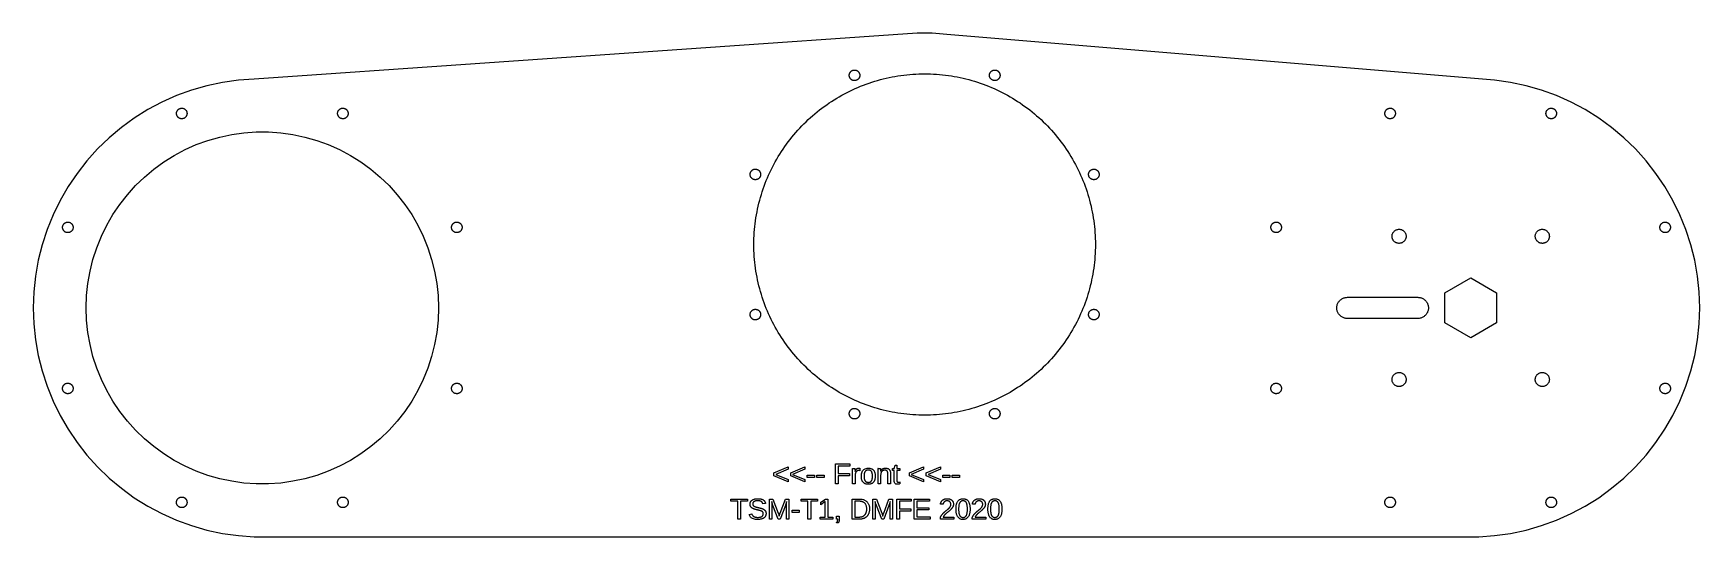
# Model space of a CAD drawing. Header units: metres. Extents: x -408 to 65, y -65 to 78.
import ezdxf

# ---------------------------------------------------------------- set-up
doc = ezdxf.new("R2010")
doc.units = ezdxf.units.M

msp = doc.modelspace()

# ---------------------------------------------------------------- linework, layer by layer
for p, q in [((-157.094, 77.9634), (-345.268, 64.9604)), ((-152.906, 77.9634), (-157.094, 77.9634)), ((-148.728, 77.6713), (-152.906, 77.9634)), ((6.79434, 64.6439), (-148.728, 77.6713)), ((-176.397, 66.1333), (-176.387, 66.2375)), ((-176.387, 66.2375), (-176.369, 66.3408)), ((-176.369, 66.3408), (-176.345, 66.4426)), ((-176.345, 66.4426), (-176.313, 66.5424)), ((-176.313, 66.5424), (-176.275, 66.6398)), ((-176.275, 66.6398), (-176.23, 66.7343)), ((-176.23, 66.7343), (-176.178, 66.8255)), ((-176.178, 66.8255), (-176.121, 66.9128)), ((-176.121, 66.9128), (-176.057, 66.9958)), ((-176.057, 66.9958), (-175.988, 67.0743)), ((-175.988, 67.0743), (-175.913, 67.1476)), ((-175.913, 67.1476), (-175.833, 67.2156)), ((-175.833, 67.2156), (-175.749, 67.2779)), ((-175.749, 67.2779), (-175.661, 67.3342)), ((-175.661, 67.3342), (-175.569, 67.3841)), ((-175.569, 67.3841), (-175.474, 67.4276)), ((-175.474, 67.4276), (-175.375, 67.4642)), ((-175.375, 67.4642), (-175.275, 67.4939)), ((-175.275, 67.4939), (-175.173, 67.5166)), ((-175.173, 67.5166), (-175.069, 67.5321)), ((-175.069, 67.5321), (-174.965, 67.5403)), ((-174.965, 67.5403), (-174.86, 67.5412)), ((-174.86, 67.5412), (-174.756, 67.5348)), ((-174.756, 67.5348), (-174.652, 67.5212)), ((-174.652, 67.5212), (-174.549, 67.5003)), ((-174.549, 67.5003), (-174.448, 67.4723)), ((-174.448, 67.4723), (-174.35, 67.4373)), ((-174.35, 67.4373), (-174.254, 67.3956)), ((-174.254, 67.3956), (-174.161, 67.3473)), ((-174.161, 67.3473), (-174.072, 67.2926)), ((-174.072, 67.2926), (-173.986, 67.2318)), ((-173.986, 67.2318), (-173.906, 67.1652)), ((-173.906, 67.1652), (-173.83, 67.0931)), ((-173.83, 67.0931), (-173.759, 67.0159)), ((-173.759, 67.0159), (-173.694, 66.934)), ((-173.694, 66.934), (-173.634, 66.8477)), ((-173.634, 66.8477), (-173.581, 66.7575)), ((-173.581, 66.7575), (-173.535, 66.6638)), ((-173.535, 66.6638), (-173.495, 66.567)), ((-173.495, 66.567), (-173.461, 66.4678)), ((-173.461, 66.4678), (-173.435, 66.3664)), ((-173.435, 66.3664), (-173.416, 66.2634)), ((-173.416, 66.2634), (-173.404, 66.1594)), ((-160.066, 66.2032), (-159.224, 66.2843)), ((-159.224, 66.2843), (-158.381, 66.3507)), ((-158.381, 66.3507), (-157.537, 66.4023)), ((-157.537, 66.4023), (-156.692, 66.4392)), ((-156.692, 66.4392), (-155.846, 66.4614)), ((-155.846, 66.4614), (-155, 66.4688)), ((-155, 66.4688), (-154.154, 66.4614)), ((-154.154, 66.4614), (-153.308, 66.4392)), ((-153.308, 66.4392), (-152.463, 66.4023)), ((-152.463, 66.4023), (-151.619, 66.3507)), ((-151.619, 66.3507), (-150.776, 66.2843)), ((-150.776, 66.2843), (-149.934, 66.2032)), ((-136.596, 66.1594), (-136.584, 66.2634)), ((-136.584, 66.2634), (-136.565, 66.3664)), ((-136.565, 66.3664), (-136.539, 66.4678)), ((-136.539, 66.4678), (-136.505, 66.567)), ((-136.505, 66.567), (-136.465, 66.6638)), ((-136.465, 66.6638), (-136.419, 66.7575)), ((-136.419, 66.7575), (-136.366, 66.8477)), ((-136.366, 66.8477), (-136.306, 66.934)), ((-136.306, 66.934), (-136.241, 67.0159)), ((-136.241, 67.0159), (-136.17, 67.0931)), ((-136.17, 67.0931), (-136.094, 67.1652)), ((-136.094, 67.1652), (-136.014, 67.2318)), ((-136.014, 67.2318), (-135.928, 67.2926)), ((-135.928, 67.2926), (-135.839, 67.3473)), ((-135.839, 67.3473), (-135.746, 67.3956)), ((-135.746, 67.3956), (-135.65, 67.4373)), ((-135.65, 67.4373), (-135.552, 67.4723)), ((-135.552, 67.4723), (-135.451, 67.5003)), ((-135.451, 67.5003), (-135.348, 67.5212)), ((-135.348, 67.5212), (-135.244, 67.5348)), ((-135.244, 67.5348), (-135.14, 67.5412)), ((-135.14, 67.5412), (-135.035, 67.5403)), ((-135.035, 67.5403), (-134.931, 67.5321)), ((-134.931, 67.5321), (-134.827, 67.5166)), ((-134.827, 67.5166), (-134.725, 67.4939)), ((-134.725, 67.4939), (-134.625, 67.4642)), ((-134.625, 67.4642), (-134.526, 67.4276)), ((-134.526, 67.4276), (-134.431, 67.3841)), ((-134.431, 67.3841), (-134.339, 67.3342)), ((-134.339, 67.3342), (-134.251, 67.2779)), ((-134.251, 67.2779), (-134.167, 67.2156)), ((-134.167, 67.2156), (-134.087, 67.1476)), ((-134.087, 67.1476), (-134.012, 67.0743)), ((-134.012, 67.0743), (-133.943, 66.9958)), ((-133.943, 66.9958), (-133.879, 66.9128)), ((-133.879, 66.9128), (-133.822, 66.8255)), ((-133.822, 66.8255), (-133.77, 66.7343)), ((-133.77, 66.7343), (-133.725, 66.6398)), ((-133.725, 66.6398), (-133.687, 66.5424)), ((-133.687, 66.5424), (-133.655, 66.4426)), ((-133.655, 66.4426), (-133.631, 66.3408)), ((-133.631, 66.3408), (-133.613, 66.2375)), ((-133.613, 66.2375), (-133.603, 66.1333)), ((-363.086, 61.8187), (-367.349, 60.2669)), ((-358.725, 63.0692), (-363.086, 61.8187)), ((-354.287, 64.0125), (-358.725, 63.0692)), ((-349.794, 64.6439), (-354.287, 64.0125)), ((-345.268, 64.9604), (-349.794, 64.6439)), ((-177.004, 61.186), (-176.247, 61.5634)), ((-176.399, 66.0286), (-176.397, 66.1333)), ((-176.395, 65.924), (-176.399, 66.0286)), ((-176.383, 65.82), (-176.395, 65.924)), ((-176.364, 65.7171), (-176.383, 65.82)), ((-176.338, 65.6157), (-176.364, 65.7171)), ((-176.305, 65.5164), (-176.338, 65.6157)), ((-176.264, 65.4197), (-176.305, 65.5164)), ((-176.218, 65.326), (-176.264, 65.4197)), ((-176.247, 61.5634), (-175.484, 61.9276)), ((-176.165, 65.2358), (-176.218, 65.326)), ((-176.105, 65.1495), (-176.165, 65.2358)), ((-176.04, 65.0676), (-176.105, 65.1495)), ((-175.969, 64.9904), (-176.04, 65.0676)), ((-175.893, 64.9183), (-175.969, 64.9904)), ((-175.813, 64.8517), (-175.893, 64.9183)), ((-175.727, 64.7909), (-175.813, 64.8517)), ((-175.638, 64.7362), (-175.727, 64.7909)), ((-175.545, 64.6879), (-175.638, 64.7362)), ((-175.449, 64.6461), (-175.545, 64.6879)), ((-175.484, 61.9276), (-174.714, 62.2784)), ((-175.351, 64.6111), (-175.449, 64.6461)), ((-175.25, 64.5832), (-175.351, 64.6111)), ((-175.147, 64.5623), (-175.25, 64.5832)), ((-175.043, 64.5486), (-175.147, 64.5623)), ((-174.939, 64.5422), (-175.043, 64.5486)), ((-174.834, 64.5432), (-174.939, 64.5422)), ((-174.73, 64.5514), (-174.834, 64.5432)), ((-174.626, 64.5668), (-174.73, 64.5514)), ((-174.714, 62.2784), (-173.938, 62.6157)), ((-174.524, 64.5895), (-174.626, 64.5668)), ((-174.424, 64.6192), (-174.524, 64.5895)), ((-174.326, 64.6559), (-174.424, 64.6192)), ((-174.23, 64.6993), (-174.326, 64.6559)), ((-174.138, 64.7493), (-174.23, 64.6993)), ((-174.05, 64.8055), (-174.138, 64.7493)), ((-173.966, 64.8678), (-174.05, 64.8055)), ((-173.886, 64.9358), (-173.966, 64.8678)), ((-173.938, 62.6157), (-173.157, 62.9394)), ((-173.811, 65.0092), (-173.886, 64.9358)), ((-173.742, 65.0876), (-173.811, 65.0092)), ((-173.678, 65.1707), (-173.742, 65.0876)), ((-173.621, 65.258), (-173.678, 65.1707)), ((-173.569, 65.3491), (-173.621, 65.258)), ((-173.524, 65.4436), (-173.569, 65.3491)), ((-173.486, 65.541), (-173.524, 65.4436)), ((-173.454, 65.6409), (-173.486, 65.541)), ((-173.43, 65.7427), (-173.454, 65.6409)), ((-173.412, 65.8459), (-173.43, 65.7427)), ((-173.402, 65.9501), (-173.412, 65.8459)), ((-173.404, 66.1594), (-173.4, 66.0548)), ((-173.4, 66.0548), (-173.402, 65.9501)), ((-173.157, 62.9394), (-172.37, 63.2495)), ((-172.37, 63.2495), (-171.577, 63.5457)), ((-171.577, 63.5457), (-170.78, 63.8281)), ((-170.78, 63.8281), (-169.978, 64.0965)), ((-169.978, 64.0965), (-169.171, 64.3509)), ((-169.171, 64.3509), (-168.36, 64.5911)), ((-168.36, 64.5911), (-167.545, 64.8172)), ((-167.545, 64.8172), (-166.726, 65.029)), ((-166.726, 65.029), (-165.903, 65.2265)), ((-165.903, 65.2265), (-165.077, 65.4096)), ((-165.077, 65.4096), (-164.248, 65.5782)), ((-164.248, 65.5782), (-163.417, 65.7324)), ((-163.417, 65.7324), (-162.582, 65.872)), ((-162.582, 65.872), (-161.746, 65.9971)), ((-161.746, 65.9971), (-160.907, 66.1075)), ((-160.907, 66.1075), (-160.066, 66.2032)), ((-149.934, 66.2032), (-149.093, 66.1075)), ((-149.093, 66.1075), (-148.254, 65.9971)), ((-148.254, 65.9971), (-147.418, 65.872)), ((-147.418, 65.872), (-146.583, 65.7324)), ((-146.583, 65.7324), (-145.752, 65.5782)), ((-145.752, 65.5782), (-144.923, 65.4096)), ((-144.923, 65.4096), (-144.097, 65.2265)), ((-144.097, 65.2265), (-143.274, 65.029)), ((-143.274, 65.029), (-142.455, 64.8172)), ((-142.455, 64.8172), (-141.64, 64.5911)), ((-141.64, 64.5911), (-140.829, 64.3509)), ((-140.829, 64.3509), (-140.022, 64.0965)), ((-140.022, 64.0965), (-139.22, 63.8281)), ((-139.22, 63.8281), (-138.423, 63.5457)), ((-138.423, 63.5457), (-137.63, 63.2495)), ((-137.63, 63.2495), (-136.843, 62.9394)), ((-136.843, 62.9394), (-136.062, 62.6157)), ((-136.6, 66.0548), (-136.596, 66.1594)), ((-136.598, 65.9501), (-136.6, 66.0548)), ((-136.588, 65.8459), (-136.598, 65.9501)), ((-136.57, 65.7427), (-136.588, 65.8459)), ((-136.546, 65.6409), (-136.57, 65.7427)), ((-136.514, 65.541), (-136.546, 65.6409)), ((-136.476, 65.4436), (-136.514, 65.541)), ((-136.431, 65.3491), (-136.476, 65.4436)), ((-136.379, 65.258), (-136.431, 65.3491)), ((-136.322, 65.1707), (-136.379, 65.258)), ((-136.258, 65.0876), (-136.322, 65.1707)), ((-136.189, 65.0092), (-136.258, 65.0876)), ((-136.114, 64.9358), (-136.189, 65.0092)), ((-136.034, 64.8678), (-136.114, 64.9358)), ((-136.062, 62.6157), (-135.286, 62.2784)), ((-135.95, 64.8055), (-136.034, 64.8678)), ((-135.862, 64.7493), (-135.95, 64.8055)), ((-135.77, 64.6993), (-135.862, 64.7493)), ((-135.674, 64.6559), (-135.77, 64.6993)), ((-135.576, 64.6192), (-135.674, 64.6559)), ((-135.476, 64.5895), (-135.576, 64.6192)), ((-135.374, 64.5668), (-135.476, 64.5895)), ((-135.27, 64.5514), (-135.374, 64.5668)), ((-135.286, 62.2784), (-134.516, 61.9276)), ((-135.166, 64.5432), (-135.27, 64.5514)), ((-135.061, 64.5422), (-135.166, 64.5432)), ((-134.957, 64.5486), (-135.061, 64.5422)), ((-134.853, 64.5623), (-134.957, 64.5486)), ((-134.75, 64.5832), (-134.853, 64.5623)), ((-134.649, 64.6111), (-134.75, 64.5832)), ((-134.551, 64.6461), (-134.649, 64.6111)), ((-134.455, 64.6879), (-134.551, 64.6461)), ((-134.516, 61.9276), (-133.753, 61.5634)), ((-134.362, 64.7362), (-134.455, 64.6879)), ((-134.273, 64.7909), (-134.362, 64.7362)), ((-134.187, 64.8517), (-134.273, 64.7909)), ((-134.107, 64.9183), (-134.187, 64.8517)), ((-134.031, 64.9904), (-134.107, 64.9183)), ((-133.96, 65.0676), (-134.031, 64.9904)), ((-133.895, 65.1495), (-133.96, 65.0676)), ((-133.835, 65.2358), (-133.895, 65.1495)), ((-133.782, 65.326), (-133.835, 65.2358)), ((-133.736, 65.4197), (-133.782, 65.326)), ((-133.753, 61.5634), (-132.996, 61.186)), ((-133.695, 65.5164), (-133.736, 65.4197)), ((-133.662, 65.6157), (-133.695, 65.5164)), ((-133.636, 65.7171), (-133.662, 65.6157)), ((-133.617, 65.82), (-133.636, 65.7171)), ((-133.605, 65.924), (-133.617, 65.82)), ((-133.601, 66.0286), (-133.605, 65.924)), ((-133.603, 66.1333), (-133.601, 66.0286)), ((11.2871, 64.0125), (6.79434, 64.6439)), ((15.7249, 63.0692), (11.2871, 64.0125)), ((20.0861, 61.8187), (15.7249, 63.0692)), ((24.3494, 60.2669), (20.0861, 61.8187)), ((-371.494, 58.4216), (-375.5, 56.2916)), ((-367.349, 60.2669), (-371.494, 58.4216)), ((-184.169, 56.7089), (-183.489, 57.212)), ((-183.489, 57.212), (-182.801, 57.7033)), ((-182.801, 57.7033), (-182.103, 58.1824)), ((-182.103, 58.1824), (-181.398, 58.6493)), ((-181.398, 58.6493), (-180.685, 59.1038)), ((-180.685, 59.1038), (-179.963, 59.5458)), ((-179.963, 59.5458), (-179.234, 59.9752)), ((-179.234, 59.9752), (-178.498, 60.3917)), ((-178.498, 60.3917), (-177.755, 60.7954)), ((-177.755, 60.7954), (-177.004, 61.186)), ((-132.996, 61.186), (-132.245, 60.7954)), ((-132.245, 60.7954), (-131.502, 60.3917)), ((-131.502, 60.3917), (-130.766, 59.9752)), ((-130.766, 59.9752), (-130.037, 59.5458)), ((-130.037, 59.5458), (-129.315, 59.1038)), ((-129.315, 59.1038), (-128.602, 58.6493)), ((-128.602, 58.6493), (-127.897, 58.1824)), ((-127.897, 58.1824), (-127.199, 57.7033)), ((-127.199, 57.7033), (-126.511, 57.212)), ((-126.511, 57.212), (-125.831, 56.7089)), ((28.4941, 58.4216), (24.3494, 60.2669)), ((32.5, 56.2916), (28.4941, 58.4216)), ((-379.348, 53.8874), (-383.018, 51.2207)), ((-375.5, 56.2916), (-379.348, 53.8874)), ((-367.368, 55.1952), (-367.365, 55.2999)), ((-367.363, 55.0906), (-367.368, 55.1952)), ((-367.365, 55.2999), (-367.355, 55.4041)), ((-367.352, 54.9866), (-367.363, 55.0906)), ((-367.355, 55.4041), (-367.338, 55.5074)), ((-367.332, 54.8837), (-367.352, 54.9866)), ((-367.338, 55.5074), (-367.313, 55.6092)), ((-367.306, 54.7823), (-367.332, 54.8837)), ((-367.313, 55.6092), (-367.282, 55.709)), ((-367.273, 54.683), (-367.306, 54.7823)), ((-367.282, 55.709), (-367.244, 55.8064)), ((-367.233, 54.5863), (-367.273, 54.683)), ((-367.244, 55.8064), (-367.199, 55.9009)), ((-367.186, 54.4926), (-367.233, 54.5863)), ((-367.199, 55.9009), (-367.147, 55.9921)), ((-367.133, 54.4024), (-367.186, 54.4926)), ((-367.147, 55.9921), (-367.089, 56.0794)), ((-367.074, 54.3161), (-367.133, 54.4024)), ((-367.089, 56.0794), (-367.025, 56.1624)), ((-367.009, 54.2341), (-367.074, 54.3161)), ((-367.025, 56.1624), (-366.956, 56.2408)), ((-366.938, 54.157), (-367.009, 54.2341)), ((-366.956, 56.2408), (-366.881, 56.3142)), ((-366.862, 54.0849), (-366.938, 54.157)), ((-366.881, 56.3142), (-366.802, 56.3822)), ((-366.781, 54.0183), (-366.862, 54.0849)), ((-366.802, 56.3822), (-366.718, 56.4445)), ((-366.696, 53.9575), (-366.781, 54.0183)), ((-366.718, 56.4445), (-366.629, 56.5008)), ((-366.607, 53.9028), (-366.696, 53.9575)), ((-366.629, 56.5008), (-366.537, 56.5507)), ((-366.514, 53.8544), (-366.607, 53.9028)), ((-366.537, 56.5507), (-366.442, 56.5941)), ((-366.418, 53.8127), (-366.514, 53.8544)), ((-366.442, 56.5941), (-366.344, 56.6308)), ((-366.319, 53.7777), (-366.418, 53.8127)), ((-366.344, 56.6308), (-366.244, 56.6605)), ((-366.218, 53.7498), (-366.319, 53.7777)), ((-366.244, 56.6605), (-366.141, 56.6832)), ((-366.116, 53.7289), (-366.218, 53.7498)), ((-366.141, 56.6832), (-366.038, 56.6987)), ((-366.012, 53.7152), (-366.116, 53.7289)), ((-366.038, 56.6987), (-365.933, 56.7069)), ((-365.907, 53.7088), (-366.012, 53.7152)), ((-365.933, 56.7069), (-365.829, 56.7078)), ((-365.803, 53.7097), (-365.907, 53.7088)), ((-365.829, 56.7078), (-365.724, 56.7014)), ((-365.698, 53.718), (-365.803, 53.7097)), ((-365.724, 56.7014), (-365.62, 56.6877)), ((-365.595, 53.7334), (-365.698, 53.718)), ((-365.62, 56.6877), (-365.518, 56.6669)), ((-365.492, 53.7561), (-365.595, 53.7334)), ((-365.518, 56.6669), (-365.417, 56.6389)), ((-365.392, 53.7858), (-365.492, 53.7561)), ((-365.417, 56.6389), (-365.318, 56.6039)), ((-365.294, 53.8225), (-365.392, 53.7858)), ((-365.318, 56.6039), (-365.222, 56.5622)), ((-365.199, 53.8659), (-365.294, 53.8225)), ((-365.222, 56.5622), (-365.129, 56.5139)), ((-365.107, 53.9159), (-365.199, 53.8659)), ((-365.129, 56.5139), (-365.04, 56.4592)), ((-365.018, 53.9721), (-365.107, 53.9159)), ((-365.04, 56.4592), (-364.955, 56.3983)), ((-364.934, 54.0344), (-365.018, 53.9721)), ((-364.955, 56.3983), (-364.874, 56.3318)), ((-364.855, 54.1024), (-364.934, 54.0344)), ((-364.874, 56.3318), (-364.798, 56.2597)), ((-364.78, 54.1758), (-364.855, 54.1024)), ((-364.798, 56.2597), (-364.727, 56.1825)), ((-364.711, 54.2542), (-364.78, 54.1758)), ((-364.727, 56.1825), (-364.662, 56.1006)), ((-364.647, 54.3373), (-364.711, 54.2542)), ((-364.662, 56.1006), (-364.603, 56.0143)), ((-364.589, 54.4246), (-364.647, 54.3373)), ((-364.603, 56.0143), (-364.55, 55.9241)), ((-364.538, 54.5157), (-364.589, 54.4246)), ((-364.55, 55.9241), (-364.503, 55.8304)), ((-364.492, 54.6102), (-364.538, 54.5157)), ((-364.503, 55.8304), (-364.463, 55.7336)), ((-364.454, 54.7076), (-364.492, 54.6102)), ((-364.463, 55.7336), (-364.43, 55.6343)), ((-364.423, 54.8075), (-364.454, 54.7076)), ((-364.43, 55.6343), (-364.404, 55.533)), ((-364.398, 54.9093), (-364.423, 54.8075)), ((-364.404, 55.533), (-364.385, 55.43)), ((-364.381, 55.0125), (-364.398, 54.9093)), ((-364.385, 55.43), (-364.373, 55.326)), ((-364.371, 55.1167), (-364.381, 55.0125)), ((-364.373, 55.326), (-364.368, 55.2214)), ((-364.368, 55.2214), (-364.371, 55.1167)), ((-321.632, 55.2214), (-321.627, 55.326)), ((-321.629, 55.1167), (-321.632, 55.2214)), ((-321.619, 55.0125), (-321.629, 55.1167)), ((-321.627, 55.326), (-321.615, 55.43)), ((-321.602, 54.9093), (-321.619, 55.0125)), ((-321.615, 55.43), (-321.596, 55.533)), ((-321.577, 54.8075), (-321.602, 54.9093)), ((-321.596, 55.533), (-321.57, 55.6343)), ((-321.546, 54.7076), (-321.577, 54.8075)), ((-321.57, 55.6343), (-321.537, 55.7336)), ((-321.508, 54.6102), (-321.546, 54.7076)), ((-321.537, 55.7336), (-321.497, 55.8304)), ((-321.462, 54.5157), (-321.508, 54.6102)), ((-321.497, 55.8304), (-321.45, 55.9241)), ((-321.411, 54.4246), (-321.462, 54.5157)), ((-321.45, 55.9241), (-321.397, 56.0143)), ((-321.353, 54.3373), (-321.411, 54.4246)), ((-321.397, 56.0143), (-321.338, 56.1006)), ((-321.289, 54.2542), (-321.353, 54.3373)), ((-321.338, 56.1006), (-321.273, 56.1825)), ((-321.22, 54.1758), (-321.289, 54.2542)), ((-321.273, 56.1825), (-321.202, 56.2597)), ((-321.145, 54.1024), (-321.22, 54.1758)), ((-321.202, 56.2597), (-321.126, 56.3318)), ((-321.066, 54.0344), (-321.145, 54.1024)), ((-321.126, 56.3318), (-321.045, 56.3983)), ((-320.982, 53.9721), (-321.066, 54.0344)), ((-321.045, 56.3983), (-320.96, 56.4592)), ((-320.893, 53.9159), (-320.982, 53.9721)), ((-320.96, 56.4592), (-320.871, 56.5139)), ((-320.801, 53.8659), (-320.893, 53.9159)), ((-320.871, 56.5139), (-320.778, 56.5622)), ((-320.706, 53.8225), (-320.801, 53.8659)), ((-320.778, 56.5622), (-320.682, 56.6039)), ((-320.608, 53.7858), (-320.706, 53.8225)), ((-320.682, 56.6039), (-320.583, 56.6389)), ((-320.508, 53.7561), (-320.608, 53.7858)), ((-320.583, 56.6389), (-320.482, 56.6669)), ((-320.405, 53.7334), (-320.508, 53.7561)), ((-320.482, 56.6669), (-320.38, 56.6877)), ((-320.302, 53.718), (-320.405, 53.7334)), ((-320.38, 56.6877), (-320.276, 56.7014)), ((-320.197, 53.7097), (-320.302, 53.718)), ((-320.276, 56.7014), (-320.171, 56.7078)), ((-320.093, 53.7088), (-320.197, 53.7097)), ((-320.171, 56.7078), (-320.067, 56.7069)), ((-319.988, 53.7152), (-320.093, 53.7088)), ((-320.067, 56.7069), (-319.962, 56.6987)), ((-319.884, 53.7289), (-319.988, 53.7152)), ((-319.962, 56.6987), (-319.859, 56.6832)), ((-319.782, 53.7498), (-319.884, 53.7289)), ((-319.859, 56.6832), (-319.756, 56.6605)), ((-319.681, 53.7777), (-319.782, 53.7498)), ((-319.756, 56.6605), (-319.656, 56.6308)), ((-319.582, 53.8127), (-319.681, 53.7777)), ((-319.656, 56.6308), (-319.558, 56.5941)), ((-319.486, 53.8544), (-319.582, 53.8127)), ((-319.558, 56.5941), (-319.463, 56.5507)), ((-319.393, 53.9028), (-319.486, 53.8544)), ((-319.463, 56.5507), (-319.371, 56.5008)), ((-319.304, 53.9575), (-319.393, 53.9028)), ((-319.371, 56.5008), (-319.282, 56.4445)), ((-319.219, 54.0183), (-319.304, 53.9575)), ((-319.282, 56.4445), (-319.198, 56.3822)), ((-319.138, 54.0849), (-319.219, 54.0183)), ((-319.198, 56.3822), (-319.119, 56.3142)), ((-319.062, 54.157), (-319.138, 54.0849)), ((-319.119, 56.3142), (-319.044, 56.2408)), ((-318.991, 54.2341), (-319.062, 54.157)), ((-319.044, 56.2408), (-318.975, 56.1624)), ((-318.926, 54.3161), (-318.991, 54.2341)), ((-318.975, 56.1624), (-318.911, 56.0794)), ((-318.867, 54.4024), (-318.926, 54.3161)), ((-318.911, 56.0794), (-318.853, 55.9921)), ((-318.814, 54.4926), (-318.867, 54.4024)), ((-318.853, 55.9921), (-318.801, 55.9009)), ((-318.767, 54.5863), (-318.814, 54.4926)), ((-318.801, 55.9009), (-318.756, 55.8064)), ((-318.727, 54.683), (-318.767, 54.5863)), ((-318.756, 55.8064), (-318.718, 55.709)), ((-318.694, 54.7823), (-318.727, 54.683)), ((-318.718, 55.709), (-318.687, 55.6092)), ((-318.668, 54.8837), (-318.694, 54.7823)), ((-318.687, 55.6092), (-318.662, 55.5074)), ((-318.648, 54.9866), (-318.668, 54.8837)), ((-318.662, 55.5074), (-318.645, 55.4041)), ((-318.637, 55.0906), (-318.648, 54.9866)), ((-318.645, 55.4041), (-318.635, 55.2999)), ((-318.632, 55.1952), (-318.637, 55.0906)), ((-318.635, 55.2999), (-318.632, 55.1952)), ((-189.865, 51.6692), (-189.273, 52.2726)), ((-189.273, 52.2726), (-188.669, 52.8655)), ((-188.669, 52.8655), (-188.056, 53.4478)), ((-188.056, 53.4478), (-187.432, 54.0193)), ((-187.432, 54.0193), (-186.798, 54.5798)), ((-186.798, 54.5798), (-186.155, 55.1292)), ((-186.155, 55.1292), (-185.502, 55.6673)), ((-185.502, 55.6673), (-184.84, 56.1939)), ((-184.84, 56.1939), (-184.169, 56.7089)), ((-125.831, 56.7089), (-125.16, 56.1939)), ((-125.16, 56.1939), (-124.498, 55.6673)), ((-124.498, 55.6673), (-123.845, 55.1292)), ((-123.845, 55.1292), (-123.202, 54.5798)), ((-123.202, 54.5798), (-122.568, 54.0193)), ((-122.568, 54.0193), (-121.944, 53.4478)), ((-121.944, 53.4478), (-121.331, 52.8655)), ((-121.331, 52.8655), (-120.727, 52.2726)), ((-120.727, 52.2726), (-120.135, 51.6692)), ((-24.368, 55.1952), (-24.3652, 55.2999)), ((-24.3634, 55.0906), (-24.368, 55.1952)), ((-24.3652, 55.2999), (-24.3552, 55.4041)), ((-24.3515, 54.9866), (-24.3634, 55.0906)), ((-24.3552, 55.4041), (-24.3379, 55.5074)), ((-24.3325, 54.8837), (-24.3515, 54.9866)), ((-24.3379, 55.5074), (-24.3135, 55.6092)), ((-24.3063, 54.7823), (-24.3325, 54.8837)), ((-24.3135, 55.6092), (-24.282, 55.709)), ((-24.273, 54.683), (-24.3063, 54.7823)), ((-24.282, 55.709), (-24.2436, 55.8064)), ((-24.233, 54.5863), (-24.273, 54.683)), ((-24.2436, 55.8064), (-24.1985, 55.9009)), ((-24.1862, 54.4926), (-24.233, 54.5863)), ((-24.1985, 55.9009), (-24.147, 55.9921)), ((-24.1331, 54.4024), (-24.1862, 54.4926)), ((-24.147, 55.9921), (-24.0892, 56.0794)), ((-24.0738, 54.3161), (-24.1331, 54.4024)), ((-24.0892, 56.0794), (-24.0255, 56.1624)), ((-24.0086, 54.2341), (-24.0738, 54.3161)), ((-24.0255, 56.1624), (-23.9561, 56.2408)), ((-23.9379, 54.157), (-24.0086, 54.2341)), ((-23.9561, 56.2408), (-23.8814, 56.3142)), ((-23.862, 54.0849), (-23.9379, 54.157)), ((-23.8814, 56.3142), (-23.8018, 56.3822)), ((-23.7812, 54.0183), (-23.862, 54.0849)), ((-23.8018, 56.3822), (-23.7176, 56.4445)), ((-23.6959, 53.9575), (-23.7812, 54.0183)), ((-23.7176, 56.4445), (-23.6293, 56.5008)), ((-23.6067, 53.9028), (-23.6959, 53.9575)), ((-23.6293, 56.5008), (-23.5373, 56.5507)), ((-23.5138, 53.8544), (-23.6067, 53.9028)), ((-23.5373, 56.5507), (-23.4421, 56.5941)), ((-23.4178, 53.8127), (-23.5138, 53.8544)), ((-23.4421, 56.5941), (-23.344, 56.6308)), ((-23.3191, 53.7777), (-23.4178, 53.8127)), ((-23.344, 56.6308), (-23.2436, 56.6605)), ((-23.2182, 53.7498), (-23.3191, 53.7777)), ((-23.2436, 56.6605), (-23.1414, 56.6832)), ((-23.1156, 53.7289), (-23.2182, 53.7498)), ((-23.1414, 56.6832), (-23.0378, 56.6987)), ((-23.0118, 53.7152), (-23.1156, 53.7289)), ((-23.0378, 56.6987), (-22.9335, 56.7069)), ((-22.9073, 53.7088), (-23.0118, 53.7152)), ((-22.9335, 56.7069), (-22.8288, 56.7078)), ((-22.8026, 53.7097), (-22.9073, 53.7088)), ((-22.8288, 56.7078), (-22.7243, 56.7014)), ((-22.6982, 53.718), (-22.8026, 53.7097)), ((-22.7243, 56.7014), (-22.6205, 56.6877)), ((-22.5947, 53.7334), (-22.6982, 53.718)), ((-22.6205, 56.6877), (-22.5179, 56.6669)), ((-22.4925, 53.7561), (-22.5947, 53.7334)), ((-22.5179, 56.6669), (-22.417, 56.6389)), ((-22.3921, 53.7858), (-22.4925, 53.7561)), ((-22.417, 56.6389), (-22.3183, 56.6039)), ((-22.294, 53.8225), (-22.3921, 53.7858)), ((-22.3183, 56.6039), (-22.2223, 56.5622)), ((-22.1987, 53.8659), (-22.294, 53.8225)), ((-22.2223, 56.5622), (-22.1294, 56.5139)), ((-22.1067, 53.9159), (-22.1987, 53.8659)), ((-22.1294, 56.5139), (-22.0401, 56.4592)), ((-22.0184, 53.9721), (-22.1067, 53.9159)), ((-22.0401, 56.4592), (-21.9549, 56.3983)), ((-21.9343, 54.0344), (-22.0184, 53.9721)), ((-21.9549, 56.3983), (-21.8741, 56.3318)), ((-21.8546, 54.1024), (-21.9343, 54.0344)), ((-21.8741, 56.3318), (-21.7982, 56.2597)), ((-21.78, 54.1758), (-21.8546, 54.1024)), ((-21.7982, 56.2597), (-21.7274, 56.1825)), ((-21.7106, 54.2542), (-21.78, 54.1758)), ((-21.7274, 56.1825), (-21.6622, 56.1006)), ((-21.6469, 54.3373), (-21.7106, 54.2542)), ((-21.6622, 56.1006), (-21.6029, 56.0143)), ((-21.5891, 54.4246), (-21.6469, 54.3373)), ((-21.6029, 56.0143), (-21.5498, 55.9241)), ((-21.5375, 54.5157), (-21.5891, 54.4246)), ((-21.5498, 55.9241), (-21.5031, 55.8304)), ((-21.4924, 54.6102), (-21.5375, 54.5157)), ((-21.5031, 55.8304), (-21.463, 55.7336)), ((-21.4541, 54.7076), (-21.4924, 54.6102)), ((-21.463, 55.7336), (-21.4298, 55.6343)), ((-21.4226, 54.8075), (-21.4541, 54.7076)), ((-21.4298, 55.6343), (-21.4036, 55.533)), ((-21.3981, 54.9093), (-21.4226, 54.8075)), ((-21.4036, 55.533), (-21.3845, 55.43)), ((-21.3809, 55.0125), (-21.3981, 54.9093)), ((-21.3845, 55.43), (-21.3727, 55.326)), ((-21.3708, 55.1167), (-21.3809, 55.0125)), ((-21.3727, 55.326), (-21.3681, 55.2214)), ((-21.3681, 55.2214), (-21.3708, 55.1167)), ((21.3681, 55.2214), (21.3727, 55.326)), ((21.3708, 55.1167), (21.3681, 55.2214)), ((21.3809, 55.0125), (21.3708, 55.1167)), ((21.3727, 55.326), (21.3845, 55.43)), ((21.3981, 54.9093), (21.3809, 55.0125)), ((21.3845, 55.43), (21.4036, 55.533)), ((21.4226, 54.8075), (21.3981, 54.9093)), ((21.4036, 55.533), (21.4298, 55.6343)), ((21.4541, 54.7076), (21.4226, 54.8075)), ((21.4298, 55.6343), (21.463, 55.7336)), ((21.4924, 54.6102), (21.4541, 54.7076)), ((21.463, 55.7336), (21.5031, 55.8304)), ((21.5375, 54.5157), (21.4924, 54.6102)), ((21.5031, 55.8304), (21.5498, 55.9241)), ((21.5891, 54.4246), (21.5375, 54.5157)), ((21.5498, 55.9241), (21.6029, 56.0143)), ((21.6469, 54.3373), (21.5891, 54.4246)), ((21.6029, 56.0143), (21.6622, 56.1006)), ((21.7106, 54.2542), (21.6469, 54.3373)), ((21.6622, 56.1006), (21.7274, 56.1825)), ((21.78, 54.1758), (21.7106, 54.2542)), ((21.7274, 56.1825), (21.7982, 56.2597)), ((21.8546, 54.1024), (21.78, 54.1758)), ((21.7982, 56.2597), (21.8741, 56.3318)), ((21.9343, 54.0344), (21.8546, 54.1024)), ((21.8741, 56.3318), (21.9549, 56.3983)), ((22.0184, 53.9721), (21.9343, 54.0344)), ((21.9549, 56.3983), (22.0401, 56.4592)), ((22.1067, 53.9159), (22.0184, 53.9721)), ((22.0401, 56.4592), (22.1294, 56.5139)), ((22.1987, 53.8659), (22.1067, 53.9159)), ((22.1294, 56.5139), (22.2223, 56.5622)), ((22.294, 53.8225), (22.1987, 53.8659)), ((22.2223, 56.5622), (22.3183, 56.6039)), ((22.3921, 53.7858), (22.294, 53.8225)), ((22.3183, 56.6039), (22.417, 56.6389)), ((22.4925, 53.7561), (22.3921, 53.7858)), ((22.417, 56.6389), (22.5179, 56.6669)), ((22.5947, 53.7334), (22.4925, 53.7561)), ((22.5179, 56.6669), (22.6205, 56.6877)), ((22.6982, 53.718), (22.5947, 53.7334)), ((22.6205, 56.6877), (22.7243, 56.7014)), ((22.8026, 53.7097), (22.6982, 53.718)), ((22.7243, 56.7014), (22.8288, 56.7078)), ((22.9073, 53.7088), (22.8026, 53.7097)), ((22.8288, 56.7078), (22.9335, 56.7069)), ((23.0118, 53.7152), (22.9073, 53.7088)), ((22.9335, 56.7069), (23.0378, 56.6987)), ((23.1156, 53.7289), (23.0118, 53.7152)), ((23.0378, 56.6987), (23.1414, 56.6832)), ((23.2182, 53.7498), (23.1156, 53.7289)), ((23.1414, 56.6832), (23.2436, 56.6605)), ((23.3191, 53.7777), (23.2182, 53.7498)), ((23.2436, 56.6605), (23.344, 56.6308)), ((23.4178, 53.8127), (23.3191, 53.7777)), ((23.344, 56.6308), (23.4421, 56.5941)), ((23.5138, 53.8544), (23.4178, 53.8127)), ((23.4421, 56.5941), (23.5373, 56.5507)), ((23.6067, 53.9028), (23.5138, 53.8544)), ((23.5373, 56.5507), (23.6293, 56.5008)), ((23.6959, 53.9575), (23.6067, 53.9028)), ((23.6293, 56.5008), (23.7176, 56.4445)), ((23.7812, 54.0183), (23.6959, 53.9575)), ((23.7176, 56.4445), (23.8018, 56.3822)), ((23.862, 54.0849), (23.7812, 54.0183)), ((23.8018, 56.3822), (23.8814, 56.3142)), ((23.9379, 54.157), (23.862, 54.0849)), ((23.8814, 56.3142), (23.9561, 56.2408)), ((24.0086, 54.2341), (23.9379, 54.157)), ((23.9561, 56.2408), (24.0255, 56.1624)), ((24.0738, 54.3161), (24.0086, 54.2341)), ((24.0255, 56.1624), (24.0892, 56.0794)), ((24.1331, 54.4024), (24.0738, 54.3161)), ((24.0892, 56.0794), (24.147, 55.9921)), ((24.1862, 54.4926), (24.1331, 54.4024)), ((24.147, 55.9921), (24.1985, 55.9009)), ((24.233, 54.5863), (24.1862, 54.4926)), ((24.1985, 55.9009), (24.2436, 55.8064)), ((24.273, 54.683), (24.233, 54.5863)), ((24.2436, 55.8064), (24.282, 55.709)), ((24.3063, 54.7823), (24.273, 54.683)), ((24.282, 55.709), (24.3135, 55.6092)), ((24.3325, 54.8837), (24.3063, 54.7823)), ((24.3135, 55.6092), (24.3379, 55.5074)), ((24.3515, 54.9866), (24.3325, 54.8837)), ((24.3379, 55.5074), (24.3552, 55.4041)), ((24.3634, 55.0906), (24.3515, 54.9866)), ((24.3552, 55.4041), (24.3652, 55.2999)), ((24.368, 55.1952), (24.3634, 55.0906)), ((24.3652, 55.2999), (24.368, 55.1952)), ((36.3475, 53.8874), (32.5, 56.2916)), ((40.018, 51.2207), (36.3475, 53.8874)), ((-386.493, 48.3044), (-389.757, 45.1528)), ((-383.018, 51.2207), (-386.493, 48.3044)), ((-361.73, 46.3592), (-358.451, 47.5528)), ((-358.451, 47.5528), (-355.096, 48.5148)), ((-355.096, 48.5148), (-351.682, 49.2404)), ((-351.682, 49.2404), (-348.226, 49.7261)), ((-348.226, 49.7261), (-344.745, 49.9695)), ((-344.745, 49.9695), (-341.255, 49.9695)), ((-341.255, 49.9695), (-337.774, 49.7261)), ((-337.774, 49.7261), (-334.318, 49.2404)), ((-334.318, 49.2404), (-330.904, 48.5148)), ((-330.904, 48.5148), (-327.549, 47.5528)), ((-327.549, 47.5528), (-324.27, 46.3592)), ((-193.709, 47.1692), (-193.194, 47.8403)), ((-193.194, 47.8403), (-192.667, 48.5024)), ((-192.667, 48.5024), (-192.129, 49.1551)), ((-192.129, 49.1551), (-191.58, 49.7984)), ((-191.58, 49.7984), (-191.019, 50.4319)), ((-191.019, 50.4319), (-190.448, 51.0556)), ((-190.448, 51.0556), (-189.865, 51.6692)), ((-120.135, 51.6692), (-119.552, 51.0556)), ((-119.552, 51.0556), (-118.981, 50.4319)), ((-118.981, 50.4319), (-118.42, 49.7984)), ((-118.42, 49.7984), (-117.871, 49.1551)), ((-117.871, 49.1551), (-117.333, 48.5024)), ((-117.333, 48.5024), (-116.806, 47.8403)), ((-116.806, 47.8403), (-116.291, 47.1692)), ((43.4935, 48.3044), (40.018, 51.2207)), ((46.7571, 45.1528), (43.4935, 48.3044)), ((-389.757, 45.1528), (-392.793, 41.7812)), ((-370.96, 41.4519), (-368, 43.3013)), ((-368, 43.3013), (-364.919, 44.9397)), ((-364.919, 44.9397), (-361.73, 46.3592)), ((-324.27, 46.3592), (-321.081, 44.9397)), ((-321.081, 44.9397), (-318, 43.3013)), ((-318, 43.3013), (-315.04, 41.4519)), ((-196.975, 42.2344), (-196.546, 42.9632)), ((-196.546, 42.9632), (-196.104, 43.6845)), ((-196.104, 43.6845), (-195.649, 44.398)), ((-195.649, 44.398), (-195.182, 45.1034)), ((-195.182, 45.1034), (-194.703, 45.8005)), ((-194.703, 45.8005), (-194.212, 46.4892)), ((-194.212, 46.4892), (-193.709, 47.1692)), ((-116.291, 47.1692), (-115.788, 46.4892)), ((-115.788, 46.4892), (-115.297, 45.8005)), ((-115.297, 45.8005), (-114.818, 45.1034)), ((-114.818, 45.1034), (-114.351, 44.398)), ((-114.351, 44.398), (-113.896, 43.6845)), ((-113.896, 43.6845), (-113.454, 42.9632)), ((-113.454, 42.9632), (-113.025, 42.2344)), ((49.7929, 41.7812), (46.7571, 45.1528)), ((-395.586, 38.206), (-398.123, 34.4447)), ((-392.793, 41.7812), (-395.586, 38.206)), ((-376.457, 37.1572), (-373.783, 39.4005)), ((-373.783, 39.4005), (-370.96, 41.4519)), ((-315.04, 41.4519), (-312.217, 39.4005)), ((-312.217, 39.4005), (-309.543, 37.1572)), ((-204.541, 37.8603), (-204.54, 37.965)), ((-204.535, 37.7558), (-204.541, 37.8603)), ((-204.54, 37.965), (-204.532, 38.0693)), ((-204.532, 38.0693), (-204.517, 38.1729)), ((-204.517, 38.1729), (-204.494, 38.2751)), ((-204.494, 38.2751), (-204.464, 38.3755)), ((-204.464, 38.3755), (-204.428, 38.4736)), ((-204.428, 38.4736), (-204.384, 38.5688)), ((-204.384, 38.5688), (-204.334, 38.6608)), ((-204.334, 38.6608), (-204.278, 38.7491)), ((-204.278, 38.7491), (-204.216, 38.8333)), ((-204.216, 38.8333), (-204.148, 38.9129)), ((-204.148, 38.9129), (-204.074, 38.9876)), ((-204.074, 38.9876), (-203.996, 39.057)), ((-203.996, 39.057), (-203.913, 39.1207)), ((-203.913, 39.1207), (-203.825, 39.1785)), ((-203.825, 39.1785), (-203.734, 39.23)), ((-203.734, 39.23), (-203.64, 39.2751)), ((-203.64, 39.2751), (-203.542, 39.3135)), ((-203.542, 39.3135), (-203.443, 39.345)), ((-203.443, 39.345), (-203.341, 39.3694)), ((-203.341, 39.3694), (-203.238, 39.3867)), ((-203.238, 39.3867), (-203.133, 39.3967)), ((-203.133, 39.3967), (-203.029, 39.3995)), ((-203.029, 39.3995), (-202.924, 39.3949)), ((-202.924, 39.3949), (-202.82, 39.3831)), ((-202.82, 39.3831), (-202.717, 39.364)), ((-202.717, 39.364), (-202.616, 39.3378)), ((-202.616, 39.3378), (-202.516, 39.3045)), ((-202.516, 39.3045), (-202.42, 39.2645)), ((-202.42, 39.2645), (-202.326, 39.2178)), ((-202.326, 39.2178), (-202.236, 39.1646)), ((-202.236, 39.1646), (-202.149, 39.1053)), ((-202.149, 39.1053), (-202.068, 39.0401)), ((-202.068, 39.0401), (-201.99, 38.9694)), ((-201.99, 38.9694), (-201.918, 38.8935)), ((-201.918, 38.8935), (-201.852, 38.8127)), ((-201.852, 38.8127), (-201.791, 38.7274)), ((-201.791, 38.7274), (-201.736, 38.6382)), ((-201.736, 38.6382), (-201.688, 38.5453)), ((-201.688, 38.5453), (-201.646, 38.4493)), ((-201.646, 38.4493), (-201.611, 38.3506)), ((-201.611, 38.3506), (-201.583, 38.2497)), ((-201.583, 38.2497), (-201.562, 38.1471)), ((-201.562, 38.1471), (-201.549, 38.0433)), ((-201.549, 38.0433), (-201.542, 37.9388)), ((-201.542, 37.9388), (-201.543, 37.8341)), ((-199.278, 37.714), (-198.928, 38.4838)), ((-198.928, 38.4838), (-198.563, 39.2473)), ((-198.563, 39.2473), (-198.186, 40.0043)), ((-198.186, 40.0043), (-197.795, 40.7547)), ((-197.795, 40.7547), (-197.392, 41.4981)), ((-197.392, 41.4981), (-196.975, 42.2344)), ((-113.025, 42.2344), (-112.608, 41.4981)), ((-112.608, 41.4981), (-112.205, 40.7547)), ((-112.205, 40.7547), (-111.814, 40.0043)), ((-111.814, 40.0043), (-111.437, 39.2473)), ((-111.437, 39.2473), (-111.072, 38.4838)), ((-111.072, 38.4838), (-110.722, 37.714)), ((-108.458, 37.9388), (-108.451, 38.0433)), ((-108.457, 37.8341), (-108.458, 37.9388)), ((-108.451, 38.0433), (-108.438, 38.1471)), ((-108.438, 38.1471), (-108.417, 38.2497)), ((-108.417, 38.2497), (-108.389, 38.3506)), ((-108.389, 38.3506), (-108.354, 38.4493)), ((-108.354, 38.4493), (-108.312, 38.5453)), ((-108.312, 38.5453), (-108.264, 38.6382)), ((-108.264, 38.6382), (-108.209, 38.7274)), ((-108.209, 38.7274), (-108.148, 38.8127)), ((-108.148, 38.8127), (-108.082, 38.8935)), ((-108.082, 38.8935), (-108.01, 38.9694)), ((-108.01, 38.9694), (-107.932, 39.0401)), ((-107.932, 39.0401), (-107.851, 39.1053)), ((-107.851, 39.1053), (-107.764, 39.1646)), ((-107.764, 39.1646), (-107.674, 39.2178)), ((-107.674, 39.2178), (-107.58, 39.2645)), ((-107.58, 39.2645), (-107.484, 39.3045)), ((-107.484, 39.3045), (-107.384, 39.3378)), ((-107.384, 39.3378), (-107.283, 39.364)), ((-107.283, 39.364), (-107.18, 39.3831)), ((-107.18, 39.3831), (-107.076, 39.3949)), ((-107.076, 39.3949), (-106.971, 39.3995)), ((-106.971, 39.3995), (-106.867, 39.3967)), ((-106.867, 39.3967), (-106.762, 39.3867)), ((-106.762, 39.3867), (-106.659, 39.3694)), ((-106.659, 39.3694), (-106.557, 39.345)), ((-106.557, 39.345), (-106.458, 39.3135)), ((-106.458, 39.3135), (-106.36, 39.2751)), ((-106.36, 39.2751), (-106.266, 39.23)), ((-106.266, 39.23), (-106.175, 39.1785)), ((-106.175, 39.1785), (-106.087, 39.1207)), ((-106.087, 39.1207), (-106.004, 39.057)), ((-106.004, 39.057), (-105.926, 38.9876)), ((-105.926, 38.9876), (-105.852, 38.9129)), ((-105.852, 38.9129), (-105.784, 38.8333)), ((-105.784, 38.8333), (-105.722, 38.7491)), ((-105.722, 38.7491), (-105.666, 38.6608)), ((-105.666, 38.6608), (-105.616, 38.5688)), ((-105.616, 38.5688), (-105.572, 38.4736)), ((-105.572, 38.4736), (-105.536, 38.3755)), ((-105.536, 38.3755), (-105.506, 38.2751)), ((-105.506, 38.2751), (-105.483, 38.1729)), ((-105.483, 38.1729), (-105.468, 38.0693)), ((-105.468, 38.0693), (-105.46, 37.965)), ((-105.459, 37.8603), (-105.465, 37.7558)), ((-105.46, 37.965), (-105.459, 37.8603)), ((52.5861, 38.206), (49.7929, 41.7812)), ((55.1231, 34.4447), (52.5861, 38.206)), ((-398.123, 34.4447), (-400.392, 30.5156)), ((-381.302, 32.1394), (-378.967, 34.7329)), ((-378.967, 34.7329), (-376.457, 37.1572)), ((-309.543, 37.1572), (-307.033, 34.7329)), ((-307.033, 34.7329), (-304.698, 32.1394)), ((-204.521, 37.652), (-204.535, 37.7558)), ((-204.5, 37.5494), (-204.521, 37.652)), ((-204.472, 37.4485), (-204.5, 37.5494)), ((-204.437, 37.3498), (-204.472, 37.4485)), ((-204.396, 37.2538), (-204.437, 37.3498)), ((-204.347, 37.1609), (-204.396, 37.2538)), ((-204.293, 37.0716), (-204.347, 37.1609)), ((-204.232, 36.9864), (-204.293, 37.0716)), ((-204.165, 36.9056), (-204.232, 36.9864)), ((-204.093, 36.8297), (-204.165, 36.9056)), ((-204.016, 36.7589), (-204.093, 36.8297)), ((-203.934, 36.6937), (-204.016, 36.7589)), ((-203.848, 36.6344), (-203.934, 36.6937)), ((-203.757, 36.5813), (-203.848, 36.6344)), ((-203.664, 36.5346), (-203.757, 36.5813)), ((-203.567, 36.4945), (-203.664, 36.5346)), ((-203.468, 36.4613), (-203.567, 36.4945)), ((-203.366, 36.4351), (-203.468, 36.4613)), ((-203.263, 36.416), (-203.366, 36.4351)), ((-203.159, 36.4042), (-203.263, 36.416)), ((-203.055, 36.3996), (-203.159, 36.4042)), ((-202.95, 36.4023), (-203.055, 36.3996)), ((-202.846, 36.4124), (-202.95, 36.4023)), ((-202.743, 36.4296), (-202.846, 36.4124)), ((-202.641, 36.4541), (-202.743, 36.4296)), ((-202.541, 36.4856), (-202.641, 36.4541)), ((-202.444, 36.5239), (-202.541, 36.4856)), ((-202.349, 36.569), (-202.444, 36.5239)), ((-202.258, 36.6206), (-202.349, 36.569)), ((-202.171, 36.6784), (-202.258, 36.6206)), ((-202.088, 36.7421), (-202.171, 36.6784)), ((-202.009, 36.8115), (-202.088, 36.7421)), ((-201.936, 36.8861), (-202.009, 36.8115)), ((-201.868, 36.9658), (-201.936, 36.8861)), ((-201.806, 37.0499), (-201.868, 36.9658)), ((-201.749, 37.1382), (-201.806, 37.0499)), ((-201.699, 37.2302), (-201.749, 37.1382)), ((-201.656, 37.3255), (-201.699, 37.2302)), ((-201.619, 37.4236), (-201.656, 37.3255)), ((-201.59, 37.524), (-201.619, 37.4236)), ((-201.567, 37.6262), (-201.59, 37.524)), ((-201.551, 37.7297), (-201.567, 37.6262)), ((-201.543, 37.8341), (-201.551, 37.7297)), ((-201.097, 32.9777), (-200.828, 33.7799)), ((-200.828, 33.7799), (-200.546, 34.5773)), ((-200.546, 34.5773), (-200.249, 35.3696)), ((-200.249, 35.3696), (-199.939, 36.1567)), ((-199.939, 36.1567), (-199.616, 36.9382)), ((-199.616, 36.9382), (-199.278, 37.714)), ((-110.722, 37.714), (-110.384, 36.9382)), ((-110.384, 36.9382), (-110.061, 36.1567)), ((-110.061, 36.1567), (-109.751, 35.3696)), ((-109.751, 35.3696), (-109.454, 34.5773)), ((-109.454, 34.5773), (-109.172, 33.7799)), ((-109.172, 33.7799), (-108.903, 32.9777)), ((-108.449, 37.7297), (-108.457, 37.8341)), ((-108.433, 37.6262), (-108.449, 37.7297)), ((-108.41, 37.524), (-108.433, 37.6262)), ((-108.381, 37.4236), (-108.41, 37.524)), ((-108.344, 37.3255), (-108.381, 37.4236)), ((-108.301, 37.2302), (-108.344, 37.3255)), ((-108.251, 37.1382), (-108.301, 37.2302)), ((-108.194, 37.0499), (-108.251, 37.1382)), ((-108.132, 36.9658), (-108.194, 37.0499)), ((-108.064, 36.8861), (-108.132, 36.9658)), ((-107.991, 36.8115), (-108.064, 36.8861)), ((-107.912, 36.7421), (-107.991, 36.8115)), ((-107.829, 36.6784), (-107.912, 36.7421)), ((-107.742, 36.6206), (-107.829, 36.6784)), ((-107.651, 36.569), (-107.742, 36.6206)), ((-107.556, 36.5239), (-107.651, 36.569)), ((-107.459, 36.4856), (-107.556, 36.5239)), ((-107.359, 36.4541), (-107.459, 36.4856)), ((-107.257, 36.4296), (-107.359, 36.4541)), ((-107.154, 36.4124), (-107.257, 36.4296)), ((-107.05, 36.4023), (-107.154, 36.4124)), ((-106.945, 36.3996), (-107.05, 36.4023)), ((-106.841, 36.4042), (-106.945, 36.3996)), ((-106.737, 36.416), (-106.841, 36.4042)), ((-106.634, 36.4351), (-106.737, 36.416)), ((-106.532, 36.4613), (-106.634, 36.4351)), ((-106.433, 36.4945), (-106.532, 36.4613)), ((-106.336, 36.5346), (-106.433, 36.4945)), ((-106.243, 36.5813), (-106.336, 36.5346)), ((-106.152, 36.6344), (-106.243, 36.5813)), ((-106.066, 36.6937), (-106.152, 36.6344)), ((-105.984, 36.7589), (-106.066, 36.6937)), ((-105.907, 36.8297), (-105.984, 36.7589)), ((-105.835, 36.9056), (-105.907, 36.8297)), ((-105.768, 36.9864), (-105.835, 36.9056)), ((-105.707, 37.0716), (-105.768, 36.9864)), ((-105.653, 37.1609), (-105.707, 37.0716)), ((-105.604, 37.2538), (-105.653, 37.1609)), ((-105.563, 37.3498), (-105.604, 37.2538)), ((-105.528, 37.4485), (-105.563, 37.3498)), ((-105.5, 37.5494), (-105.528, 37.4485)), ((-105.479, 37.652), (-105.5, 37.5494)), ((-105.465, 37.7558), (-105.479, 37.652)), ((57.3916, 30.5156), (55.1231, 34.4447)), ((-400.392, 30.5156), (-402.38, 26.4379)), ((-385.402, 26.496), (-383.451, 29.3893)), ((-383.451, 29.3893), (-381.302, 32.1394)), ((-304.698, 32.1394), (-302.549, 29.3893)), ((-302.549, 29.3893), (-300.598, 26.496)), ((-202.41, 28.0772), (-202.226, 28.9031)), ((-202.226, 28.9031), (-202.029, 29.7256)), ((-202.029, 29.7256), (-201.817, 30.5446)), ((-201.817, 30.5446), (-201.591, 31.3598)), ((-201.591, 31.3598), (-201.351, 32.1709)), ((-201.351, 32.1709), (-201.097, 32.9777)), ((-108.903, 32.9777), (-108.649, 32.1709)), ((-108.649, 32.1709), (-108.409, 31.3598)), ((-108.409, 31.3598), (-108.183, 30.5446)), ((-108.183, 30.5446), (-107.971, 29.7256)), ((-107.971, 29.7256), (-107.774, 28.9031)), ((-107.774, 28.9031), (-107.59, 28.0772)), ((59.3804, 26.4379), (57.3916, 30.5156)), ((-402.38, 26.4379), (-404.08, 22.2313)), ((-399.501, 23.6293), (-399.445, 23.7176)), ((-399.445, 23.7176), (-399.382, 23.8018)), ((-399.382, 23.8018), (-399.314, 23.8814)), ((-399.314, 23.8814), (-399.241, 23.9561)), ((-399.241, 23.9561), (-399.162, 24.0255)), ((-399.162, 24.0255), (-399.079, 24.0892)), ((-399.079, 24.0892), (-398.992, 24.147)), ((-398.992, 24.147), (-398.901, 24.1985)), ((-398.901, 24.1985), (-398.806, 24.2436)), ((-398.806, 24.2436), (-398.709, 24.282)), ((-398.709, 24.282), (-398.609, 24.3135)), ((-398.609, 24.3135), (-398.507, 24.3379)), ((-398.507, 24.3379), (-398.404, 24.3552)), ((-398.404, 24.3552), (-398.3, 24.3652)), ((-398.3, 24.3652), (-398.195, 24.368)), ((-398.195, 24.368), (-398.091, 24.3634)), ((-398.091, 24.3634), (-397.987, 24.3515)), ((-397.987, 24.3515), (-397.884, 24.3325)), ((-397.884, 24.3325), (-397.782, 24.3063)), ((-397.782, 24.3063), (-397.683, 24.273)), ((-397.683, 24.273), (-397.586, 24.233)), ((-397.586, 24.233), (-397.493, 24.1862)), ((-397.493, 24.1862), (-397.402, 24.1331)), ((-397.402, 24.1331), (-397.316, 24.0738)), ((-397.316, 24.0738), (-397.234, 24.0086)), ((-397.234, 24.0086), (-397.157, 23.9379)), ((-397.157, 23.9379), (-397.085, 23.862)), ((-397.085, 23.862), (-397.018, 23.7812)), ((-397.018, 23.7812), (-396.957, 23.6959)), ((-396.957, 23.6959), (-396.903, 23.6067)), ((-387.147, 23.4736), (-385.402, 26.496)), ((-300.598, 26.496), (-298.853, 23.4736)), ((-289.097, 23.6067), (-289.043, 23.6959)), ((-289.043, 23.6959), (-288.982, 23.7812)), ((-288.982, 23.7812), (-288.915, 23.862)), ((-288.915, 23.862), (-288.843, 23.9379)), ((-288.843, 23.9379), (-288.766, 24.0086)), ((-288.766, 24.0086), (-288.684, 24.0738)), ((-288.684, 24.0738), (-288.598, 24.1331)), ((-288.598, 24.1331), (-288.507, 24.1862)), ((-288.507, 24.1862), (-288.414, 24.233)), ((-288.414, 24.233), (-288.317, 24.273)), ((-288.317, 24.273), (-288.218, 24.3063)), ((-288.218, 24.3063), (-288.116, 24.3325)), ((-288.116, 24.3325), (-288.013, 24.3515)), ((-288.013, 24.3515), (-287.909, 24.3634)), ((-287.909, 24.3634), (-287.805, 24.368)), ((-287.805, 24.368), (-287.7, 24.3652)), ((-287.7, 24.3652), (-287.596, 24.3552)), ((-287.596, 24.3552), (-287.493, 24.3379)), ((-287.493, 24.3379), (-287.391, 24.3135)), ((-287.391, 24.3135), (-287.291, 24.282)), ((-287.291, 24.282), (-287.194, 24.2436)), ((-287.194, 24.2436), (-287.099, 24.1985)), ((-287.099, 24.1985), (-287.008, 24.147)), ((-287.008, 24.147), (-286.921, 24.0892)), ((-286.921, 24.0892), (-286.838, 24.0255)), ((-286.838, 24.0255), (-286.759, 23.9561)), ((-286.759, 23.9561), (-286.686, 23.8814)), ((-286.686, 23.8814), (-286.618, 23.8018)), ((-286.618, 23.8018), (-286.555, 23.7176)), ((-286.555, 23.7176), (-286.499, 23.6293)), ((-203.203, 23.0664), (-203.107, 23.9068)), ((-203.107, 23.9068), (-202.997, 24.7455)), ((-202.997, 24.7455), (-202.872, 25.5822)), ((-202.872, 25.5822), (-202.732, 26.4165)), ((-202.732, 26.4165), (-202.578, 27.2483)), ((-202.578, 27.2483), (-202.41, 28.0772)), ((-107.59, 28.0772), (-107.422, 27.2483)), ((-107.422, 27.2483), (-107.268, 26.4165)), ((-107.268, 26.4165), (-107.128, 25.5822)), ((-107.128, 25.5822), (-107.003, 24.7455)), ((-107.003, 24.7455), (-106.893, 23.9068)), ((-106.893, 23.9068), (-106.797, 23.0664)), ((-56.5008, 23.6293), (-56.4445, 23.7176)), ((-56.4445, 23.7176), (-56.3822, 23.8018)), ((-56.3822, 23.8018), (-56.3142, 23.8814)), ((-56.3142, 23.8814), (-56.2408, 23.9561)), ((-56.2408, 23.9561), (-56.1624, 24.0255)), ((-56.1624, 24.0255), (-56.0794, 24.0892)), ((-56.0794, 24.0892), (-55.9921, 24.147)), ((-55.9921, 24.147), (-55.9009, 24.1985)), ((-55.9009, 24.1985), (-55.8064, 24.2436)), ((-55.8064, 24.2436), (-55.709, 24.282)), ((-55.709, 24.282), (-55.6092, 24.3135)), ((-55.6092, 24.3135), (-55.5074, 24.3379)), ((-55.5074, 24.3379), (-55.4041, 24.3552)), ((-55.4041, 24.3552), (-55.2999, 24.3652)), ((-55.2999, 24.3652), (-55.1952, 24.368)), ((-55.1952, 24.368), (-55.0906, 24.3634)), ((-55.0906, 24.3634), (-54.9866, 24.3515)), ((-54.9866, 24.3515), (-54.8837, 24.3325)), ((-54.8837, 24.3325), (-54.7823, 24.3063)), ((-54.7823, 24.3063), (-54.683, 24.273)), ((-54.683, 24.273), (-54.5863, 24.233)), ((-54.5863, 24.233), (-54.4926, 24.1862)), ((-54.4926, 24.1862), (-54.4024, 24.1331)), ((-54.4024, 24.1331), (-54.3161, 24.0738)), ((-54.3161, 24.0738), (-54.2341, 24.0086)), ((-54.2341, 24.0086), (-54.157, 23.9379)), ((-54.157, 23.9379), (-54.0849, 23.862)), ((-54.0849, 23.862), (-54.0183, 23.7812)), ((-54.0183, 23.7812), (-53.9575, 23.6959)), ((-53.9575, 23.6959), (-53.9028, 23.6067)), ((53.9028, 23.6067), (53.9575, 23.6959)), ((53.9575, 23.6959), (54.0183, 23.7812)), ((54.0183, 23.7812), (54.0849, 23.862)), ((54.0849, 23.862), (54.157, 23.9379)), ((54.157, 23.9379), (54.2341, 24.0086)), ((54.2341, 24.0086), (54.3161, 24.0738)), ((54.3161, 24.0738), (54.4024, 24.1331)), ((54.4024, 24.1331), (54.4926, 24.1862)), ((54.4926, 24.1862), (54.5863, 24.233)), ((54.5863, 24.233), (54.683, 24.273)), ((54.683, 24.273), (54.7823, 24.3063)), ((54.7823, 24.3063), (54.8837, 24.3325)), ((54.8837, 24.3325), (54.9866, 24.3515)), ((54.9866, 24.3515), (55.0906, 24.3634)), ((55.0906, 24.3634), (55.1952, 24.368)), ((55.1952, 24.368), (55.2999, 24.3652)), ((55.2999, 24.3652), (55.4041, 24.3552)), ((55.4041, 24.3552), (55.5074, 24.3379)), ((55.5074, 24.3379), (55.6092, 24.3135)), ((55.6092, 24.3135), (55.709, 24.282)), ((55.709, 24.282), (55.8064, 24.2436)), ((55.8064, 24.2436), (55.9009, 24.1985)), ((55.9009, 24.1985), (55.9921, 24.147)), ((55.9921, 24.147), (56.0794, 24.0892)), ((56.0794, 24.0892), (56.1624, 24.0255)), ((56.1624, 24.0255), (56.2408, 23.9561)), ((56.2408, 23.9561), (56.3142, 23.8814)), ((56.3142, 23.8814), (56.3822, 23.8018)), ((56.3822, 23.8018), (56.4445, 23.7176)), ((56.4445, 23.7176), (56.5008, 23.6293)), ((61.08, 22.2313), (59.3804, 26.4379)), ((-404.08, 22.2313), (-405.482, 17.9164)), ((-399.708, 22.8288), (-399.707, 22.9335)), ((-399.701, 22.7243), (-399.708, 22.8288)), ((-399.707, 22.9335), (-399.699, 23.0378)), ((-399.688, 22.6205), (-399.701, 22.7243)), ((-399.699, 23.0378), (-399.683, 23.1414)), ((-399.667, 22.5179), (-399.688, 22.6205)), ((-399.683, 23.1414), (-399.661, 23.2436)), ((-399.639, 22.417), (-399.667, 22.5179)), ((-399.661, 23.2436), (-399.631, 23.344)), ((-399.604, 22.3183), (-399.639, 22.417)), ((-399.631, 23.344), (-399.594, 23.4421)), ((-399.562, 22.2223), (-399.604, 22.3183)), ((-399.594, 23.4421), (-399.551, 23.5373)), ((-399.514, 22.1294), (-399.562, 22.2223)), ((-399.551, 23.5373), (-399.501, 23.6293)), ((-399.459, 22.0401), (-399.514, 22.1294)), ((-399.398, 21.9549), (-399.459, 22.0401)), ((-399.332, 21.8741), (-399.398, 21.9549)), ((-399.26, 21.7982), (-399.332, 21.8741)), ((-399.182, 21.7274), (-399.26, 21.7982)), ((-399.101, 21.6622), (-399.182, 21.7274)), ((-399.014, 21.6029), (-399.101, 21.6622)), ((-398.924, 21.5498), (-399.014, 21.6029)), ((-398.83, 21.5031), (-398.924, 21.5498)), ((-398.734, 21.463), (-398.83, 21.5031)), ((-398.634, 21.4298), (-398.734, 21.463)), ((-398.533, 21.4036), (-398.634, 21.4298)), ((-398.43, 21.3845), (-398.533, 21.4036)), ((-398.326, 21.3727), (-398.43, 21.3845)), ((-398.221, 21.3681), (-398.326, 21.3727)), ((-398.117, 21.3708), (-398.221, 21.3681)), ((-398.013, 21.3809), (-398.117, 21.3708)), ((-397.909, 21.3981), (-398.013, 21.3809)), ((-397.807, 21.4226), (-397.909, 21.3981)), ((-397.708, 21.4541), (-397.807, 21.4226)), ((-397.61, 21.4924), (-397.708, 21.4541)), ((-397.516, 21.5375), (-397.61, 21.4924)), ((-397.425, 21.5891), (-397.516, 21.5375)), ((-397.337, 21.6469), (-397.425, 21.5891)), ((-397.254, 21.7106), (-397.337, 21.6469)), ((-397.176, 21.78), (-397.254, 21.7106)), ((-397.102, 21.8546), (-397.176, 21.78)), ((-397.034, 21.9343), (-397.102, 21.8546)), ((-396.972, 22.0184), (-397.034, 21.9343)), ((-396.916, 22.1067), (-396.972, 22.0184)), ((-396.866, 22.1987), (-396.916, 22.1067)), ((-396.903, 23.6067), (-396.854, 23.5138)), ((-396.822, 22.294), (-396.866, 22.1987)), ((-396.854, 23.5138), (-396.813, 23.4178)), ((-396.786, 22.3921), (-396.822, 22.294)), ((-396.813, 23.4178), (-396.778, 23.3191)), ((-396.756, 22.4925), (-396.786, 22.3921)), ((-396.778, 23.3191), (-396.75, 23.2182)), ((-396.733, 22.5947), (-396.756, 22.4925)), ((-396.75, 23.2182), (-396.729, 23.1156)), ((-396.718, 22.6982), (-396.733, 22.5947)), ((-396.729, 23.1156), (-396.715, 23.0118)), ((-396.71, 22.8026), (-396.718, 22.6982)), ((-396.715, 23.0118), (-396.709, 22.9073)), ((-396.709, 22.9073), (-396.71, 22.8026)), ((-389.985, 17.101), (-388.677, 20.3368)), ((-388.677, 20.3368), (-387.147, 23.4736)), ((-298.853, 23.4736), (-297.323, 20.3368)), ((-297.323, 20.3368), (-296.015, 17.101)), ((-289.291, 22.9073), (-289.285, 23.0118)), ((-289.29, 22.8026), (-289.291, 22.9073)), ((-289.282, 22.6982), (-289.29, 22.8026)), ((-289.285, 23.0118), (-289.271, 23.1156)), ((-289.267, 22.5947), (-289.282, 22.6982)), ((-289.271, 23.1156), (-289.25, 23.2182)), ((-289.244, 22.4925), (-289.267, 22.5947)), ((-289.25, 23.2182), (-289.222, 23.3191)), ((-289.214, 22.3921), (-289.244, 22.4925)), ((-289.222, 23.3191), (-289.187, 23.4178)), ((-289.178, 22.294), (-289.214, 22.3921)), ((-289.187, 23.4178), (-289.146, 23.5138)), ((-289.134, 22.1987), (-289.178, 22.294)), ((-289.146, 23.5138), (-289.097, 23.6067)), ((-289.084, 22.1067), (-289.134, 22.1987)), ((-289.028, 22.0184), (-289.084, 22.1067)), ((-288.966, 21.9343), (-289.028, 22.0184)), ((-288.898, 21.8546), (-288.966, 21.9343)), ((-288.824, 21.78), (-288.898, 21.8546)), ((-288.746, 21.7106), (-288.824, 21.78)), ((-288.663, 21.6469), (-288.746, 21.7106)), ((-288.575, 21.5891), (-288.663, 21.6469)), ((-288.484, 21.5375), (-288.575, 21.5891)), ((-288.39, 21.4924), (-288.484, 21.5375)), ((-288.292, 21.4541), (-288.39, 21.4924)), ((-288.193, 21.4226), (-288.292, 21.4541)), ((-288.091, 21.3981), (-288.193, 21.4226)), ((-287.987, 21.3809), (-288.091, 21.3981)), ((-287.883, 21.3708), (-287.987, 21.3809)), ((-287.779, 21.3681), (-287.883, 21.3708)), ((-287.674, 21.3727), (-287.779, 21.3681)), ((-287.57, 21.3845), (-287.674, 21.3727)), ((-287.467, 21.4036), (-287.57, 21.3845)), ((-287.366, 21.4298), (-287.467, 21.4036)), ((-287.266, 21.463), (-287.366, 21.4298)), ((-287.17, 21.5031), (-287.266, 21.463)), ((-287.076, 21.5498), (-287.17, 21.5031)), ((-286.986, 21.6029), (-287.076, 21.5498)), ((-286.899, 21.6622), (-286.986, 21.6029)), ((-286.818, 21.7274), (-286.899, 21.6622)), ((-286.74, 21.7982), (-286.818, 21.7274)), ((-286.668, 21.8741), (-286.74, 21.7982)), ((-286.602, 21.9549), (-286.668, 21.8741)), ((-286.541, 22.0401), (-286.602, 21.9549)), ((-286.486, 22.1294), (-286.541, 22.0401)), ((-286.499, 23.6293), (-286.449, 23.5373)), ((-286.438, 22.2223), (-286.486, 22.1294)), ((-286.449, 23.5373), (-286.406, 23.4421)), ((-286.396, 22.3183), (-286.438, 22.2223)), ((-286.406, 23.4421), (-286.369, 23.344)), ((-286.361, 22.417), (-286.396, 22.3183)), ((-286.369, 23.344), (-286.339, 23.2436)), ((-286.333, 22.5179), (-286.361, 22.417)), ((-286.339, 23.2436), (-286.317, 23.1414)), ((-286.312, 22.6205), (-286.333, 22.5179)), ((-286.317, 23.1414), (-286.301, 23.0378)), ((-286.299, 22.7243), (-286.312, 22.6205)), ((-286.301, 23.0378), (-286.293, 22.9335)), ((-286.292, 22.8288), (-286.299, 22.7243)), ((-286.293, 22.9335), (-286.292, 22.8288)), ((-203.461, 18.8459), (-203.439, 19.6915)), ((-203.439, 19.6915), (-203.402, 20.5367)), ((-203.402, 20.5367), (-203.351, 21.381)), ((-203.351, 21.381), (-203.284, 22.2243)), ((-203.284, 22.2243), (-203.203, 23.0664)), ((-106.797, 23.0664), (-106.716, 22.2243)), ((-106.716, 22.2243), (-106.649, 21.381)), ((-106.649, 21.381), (-106.598, 20.5367)), ((-106.598, 20.5367), (-106.561, 19.6915)), ((-106.561, 19.6915), (-106.539, 18.8459)), ((-56.7078, 22.8288), (-56.7069, 22.9335)), ((-56.7014, 22.7243), (-56.7078, 22.8288)), ((-56.7069, 22.9335), (-56.6987, 23.0378)), ((-56.6877, 22.6205), (-56.7014, 22.7243)), ((-56.6987, 23.0378), (-56.6832, 23.1414)), ((-56.6669, 22.5179), (-56.6877, 22.6205)), ((-56.6832, 23.1414), (-56.6605, 23.2436)), ((-56.6389, 22.417), (-56.6669, 22.5179)), ((-56.6605, 23.2436), (-56.6308, 23.344)), ((-56.6039, 22.3183), (-56.6389, 22.417)), ((-56.6308, 23.344), (-56.5941, 23.4421)), ((-56.5622, 22.2223), (-56.6039, 22.3183)), ((-56.5941, 23.4421), (-56.5507, 23.5373)), ((-56.5139, 22.1294), (-56.5622, 22.2223)), ((-56.5507, 23.5373), (-56.5008, 23.6293)), ((-56.4592, 22.0401), (-56.5139, 22.1294)), ((-56.3983, 21.9549), (-56.4592, 22.0401)), ((-56.3318, 21.8741), (-56.3983, 21.9549)), ((-56.2597, 21.7982), (-56.3318, 21.8741)), ((-56.1825, 21.7274), (-56.2597, 21.7982)), ((-56.1006, 21.6622), (-56.1825, 21.7274)), ((-56.0143, 21.6029), (-56.1006, 21.6622)), ((-55.9241, 21.5498), (-56.0143, 21.6029)), ((-55.8304, 21.5031), (-55.9241, 21.5498)), ((-55.7336, 21.463), (-55.8304, 21.5031)), ((-55.6343, 21.4298), (-55.7336, 21.463)), ((-55.533, 21.4036), (-55.6343, 21.4298)), ((-55.43, 21.3845), (-55.533, 21.4036)), ((-55.326, 21.3727), (-55.43, 21.3845)), ((-55.2214, 21.3681), (-55.326, 21.3727)), ((-55.1167, 21.3708), (-55.2214, 21.3681)), ((-55.0125, 21.3809), (-55.1167, 21.3708)), ((-54.9093, 21.3981), (-55.0125, 21.3809)), ((-54.8075, 21.4226), (-54.9093, 21.3981)), ((-54.7076, 21.4541), (-54.8075, 21.4226)), ((-54.6102, 21.4924), (-54.7076, 21.4541)), ((-54.5157, 21.5375), (-54.6102, 21.4924)), ((-54.4246, 21.5891), (-54.5157, 21.5375)), ((-54.3373, 21.6469), (-54.4246, 21.5891)), ((-54.2542, 21.7106), (-54.3373, 21.6469)), ((-54.1758, 21.78), (-54.2542, 21.7106)), ((-54.1024, 21.8546), (-54.1758, 21.78)), ((-54.0344, 21.9343), (-54.1024, 21.8546)), ((-53.9721, 22.0184), (-54.0344, 21.9343)), ((-53.9159, 22.1067), (-53.9721, 22.0184)), ((-53.8659, 22.1987), (-53.9159, 22.1067)), ((-53.9028, 23.6067), (-53.8544, 23.5138)), ((-53.8225, 22.294), (-53.8659, 22.1987)), ((-53.8544, 23.5138), (-53.8127, 23.4178)), ((-53.7858, 22.3921), (-53.8225, 22.294)), ((-53.8127, 23.4178), (-53.7777, 23.3191)), ((-53.7561, 22.4925), (-53.7858, 22.3921)), ((-53.7777, 23.3191), (-53.7498, 23.2182)), ((-53.7334, 22.5947), (-53.7561, 22.4925)), ((-53.7498, 23.2182), (-53.7289, 23.1156)), ((-53.718, 22.6982), (-53.7334, 22.5947)), ((-53.7289, 23.1156), (-53.7152, 23.0118)), ((-53.7097, 22.8026), (-53.718, 22.6982)), ((-53.7152, 23.0118), (-53.7088, 22.9073)), ((-53.7088, 22.9073), (-53.7097, 22.8026)), ((-22.329, 20.3642), (-22.3217, 20.5036)), ((-22.3266, 20.2246), (-22.329, 20.3642)), ((-22.3144, 20.0856), (-22.3266, 20.2246)), ((-22.3217, 20.5036), (-22.3047, 20.6422)), ((-22.2926, 19.9477), (-22.3144, 20.0856)), ((-22.3047, 20.6422), (-22.278, 20.7792)), ((-22.2612, 19.8117), (-22.2926, 19.9477)), ((-22.278, 20.7792), (-22.2419, 20.9141)), ((-22.2204, 19.6782), (-22.2612, 19.8117)), ((-22.2419, 20.9141), (-22.1965, 21.0461)), ((-22.1703, 19.5479), (-22.2204, 19.6782)), ((-22.1965, 21.0461), (-22.1419, 21.1745)), ((-22.1113, 19.4213), (-22.1703, 19.5479)), ((-22.1419, 21.1745), (-22.0786, 21.2989)), ((-22.0436, 19.2992), (-22.1113, 19.4213)), ((-22.0786, 21.2989), (-22.0067, 21.4186)), ((-21.9676, 19.1822), (-22.0436, 19.2992)), ((-22.0067, 21.4186), (-21.9266, 21.5329)), ((-21.8836, 19.0707), (-21.9676, 19.1822)), ((-21.9266, 21.5329), (-21.8387, 21.6414)), ((-21.792, 18.9653), (-21.8836, 19.0707)), ((-21.8387, 21.6414), (-21.7435, 21.7435)), ((-21.6933, 18.8666), (-21.792, 18.9653)), ((-21.7435, 21.7435), (-21.6414, 21.8387)), ((-21.6414, 21.8387), (-21.5329, 21.9266)), ((-21.5329, 21.9266), (-21.4186, 22.0067)), ((-21.4186, 22.0067), (-21.2989, 22.0786)), ((-21.2989, 22.0786), (-21.1745, 22.1419)), ((-21.1745, 22.1419), (-21.0461, 22.1965)), ((-21.0461, 22.1965), (-20.9141, 22.2419)), ((-20.9141, 22.2419), (-20.7792, 22.278)), ((-20.7792, 22.278), (-20.6422, 22.3047)), ((-20.6422, 22.3047), (-20.5036, 22.3217)), ((-20.5036, 22.3217), (-20.3642, 22.329)), ((-20.3642, 22.329), (-20.2246, 22.3266)), ((-20.2246, 22.3266), (-20.0856, 22.3144)), ((-20.0856, 22.3144), (-19.9477, 22.2926)), ((-19.9477, 22.2926), (-19.8117, 22.2612)), ((-19.8117, 22.2612), (-19.6782, 22.2204)), ((-19.6782, 22.2204), (-19.5479, 22.1703)), ((-19.5479, 22.1703), (-19.4213, 22.1113)), ((-19.4213, 22.1113), (-19.2992, 22.0436)), ((-19.2992, 22.0436), (-19.1822, 21.9676)), ((-19.1822, 21.9676), (-19.0707, 21.8836)), ((-19.0707, 21.8836), (-18.9653, 21.792)), ((-18.9653, 21.792), (-18.8666, 21.6933)), ((-18.8199, 19.0172), (-18.9151, 18.9151)), ((-18.8666, 21.6933), (-18.775, 21.588)), ((-18.732, 19.1257), (-18.8199, 19.0172)), ((-18.775, 21.588), (-18.691, 21.4765)), ((-18.652, 19.24), (-18.732, 19.1257)), ((-18.691, 21.4765), (-18.615, 21.3594)), ((-18.5801, 19.3597), (-18.652, 19.24)), ((-18.615, 21.3594), (-18.5473, 21.2373)), ((-18.5167, 19.4841), (-18.5801, 19.3597)), ((-18.5473, 21.2373), (-18.4883, 21.1108)), ((-18.4622, 19.6126), (-18.5167, 19.4841)), ((-18.4883, 21.1108), (-18.4383, 20.9805)), ((-18.4167, 19.7446), (-18.4622, 19.6126)), ((-18.4383, 20.9805), (-18.3975, 20.847)), ((-18.3806, 19.8794), (-18.4167, 19.7446)), ((-18.3975, 20.847), (-18.3661, 20.7109)), ((-18.3539, 20.0164), (-18.3806, 19.8794)), ((-18.3661, 20.7109), (-18.3442, 20.573)), ((-18.3369, 20.155), (-18.3539, 20.0164)), ((-18.3442, 20.573), (-18.332, 20.434)), ((-18.3296, 20.2944), (-18.3369, 20.155)), ((-18.332, 20.434), (-18.3296, 20.2944)), ((18.3296, 20.2944), (18.332, 20.434)), ((18.3369, 20.155), (18.3296, 20.2944)), ((18.332, 20.434), (18.3442, 20.573)), ((18.3539, 20.0164), (18.3369, 20.155)), ((18.3442, 20.573), (18.3661, 20.7109)), ((18.3806, 19.8794), (18.3539, 20.0164)), ((18.3661, 20.7109), (18.3975, 20.847)), ((18.4167, 19.7446), (18.3806, 19.8794)), ((18.3975, 20.847), (18.4383, 20.9805)), ((18.4622, 19.6126), (18.4167, 19.7446)), ((18.4383, 20.9805), (18.4883, 21.1108)), ((18.5167, 19.4841), (18.4622, 19.6126)), ((18.4883, 21.1108), (18.5473, 21.2373)), ((18.5801, 19.3597), (18.5167, 19.4841)), ((18.5473, 21.2373), (18.615, 21.3594)), ((18.652, 19.24), (18.5801, 19.3597)), ((18.615, 21.3594), (18.691, 21.4765)), ((18.732, 19.1257), (18.652, 19.24)), ((18.691, 21.4765), (18.775, 21.588)), ((18.8199, 19.0172), (18.732, 19.1257)), ((18.775, 21.588), (18.8666, 21.6933)), ((18.9151, 18.9151), (18.8199, 19.0172)), ((18.8666, 21.6933), (18.9653, 21.792)), ((18.9653, 21.792), (19.0707, 21.8836)), ((19.0707, 21.8836), (19.1822, 21.9676)), ((19.1822, 21.9676), (19.2992, 22.0436)), ((19.2992, 22.0436), (19.4213, 22.1113)), ((19.4213, 22.1113), (19.5479, 22.1703)), ((19.5479, 22.1703), (19.6782, 22.2204)), ((19.6782, 22.2204), (19.8117, 22.2612)), ((19.8117, 22.2612), (19.9477, 22.2926)), ((19.9477, 22.2926), (20.0856, 22.3144)), ((20.0856, 22.3144), (20.2246, 22.3266)), ((20.2246, 22.3266), (20.3642, 22.329)), ((20.3642, 22.329), (20.5036, 22.3217)), ((20.5036, 22.3217), (20.6422, 22.3047)), ((20.6422, 22.3047), (20.7792, 22.278)), ((20.7792, 22.278), (20.9141, 22.2419)), ((20.9141, 22.2419), (21.0461, 22.1965)), ((21.0461, 22.1965), (21.1745, 22.1419)), ((21.1745, 22.1419), (21.2989, 22.0786)), ((21.2989, 22.0786), (21.4186, 22.0067)), ((21.4186, 22.0067), (21.5329, 21.9266)), ((21.5329, 21.9266), (21.6414, 21.8387)), ((21.6414, 21.8387), (21.7435, 21.7435)), ((21.792, 18.9653), (21.6933, 18.8666)), ((21.7435, 21.7435), (21.8387, 21.6414)), ((21.8836, 19.0707), (21.792, 18.9653)), ((21.8387, 21.6414), (21.9266, 21.5329)), ((21.9676, 19.1822), (21.8836, 19.0707)), ((21.9266, 21.5329), (22.0067, 21.4186)), ((22.0436, 19.2992), (21.9676, 19.1822)), ((22.0067, 21.4186), (22.0786, 21.2989)), ((22.1113, 19.4213), (22.0436, 19.2992)), ((22.0786, 21.2989), (22.1419, 21.1745)), ((22.1703, 19.5479), (22.1113, 19.4213)), ((22.1419, 21.1745), (22.1965, 21.0461)), ((22.2204, 19.6782), (22.1703, 19.5479)), ((22.1965, 21.0461), (22.2419, 20.9141)), ((22.2612, 19.8117), (22.2204, 19.6782)), ((22.2419, 20.9141), (22.278, 20.7792)), ((22.2926, 19.9477), (22.2612, 19.8117)), ((22.278, 20.7792), (22.3047, 20.6422)), ((22.3144, 20.0856), (22.2926, 19.9477)), ((22.3047, 20.6422), (22.3217, 20.5036)), ((22.3266, 20.2246), (22.3144, 20.0856)), ((22.3217, 20.5036), (22.329, 20.3642)), ((22.329, 20.3642), (22.3266, 20.2246)), ((53.7088, 22.9073), (53.7152, 23.0118)), ((53.7097, 22.8026), (53.7088, 22.9073)), ((53.718, 22.6982), (53.7097, 22.8026)), ((53.7152, 23.0118), (53.7289, 23.1156)), ((53.7334, 22.5947), (53.718, 22.6982)), ((53.7289, 23.1156), (53.7498, 23.2182)), ((53.7561, 22.4925), (53.7334, 22.5947)), ((53.7498, 23.2182), (53.7777, 23.3191)), ((53.7858, 22.3921), (53.7561, 22.4925)), ((53.7777, 23.3191), (53.8127, 23.4178)), ((53.8225, 22.294), (53.7858, 22.3921)), ((53.8127, 23.4178), (53.8544, 23.5138)), ((53.8659, 22.1987), (53.8225, 22.294)), ((53.8544, 23.5138), (53.9028, 23.6067)), ((53.9159, 22.1067), (53.8659, 22.1987)), ((53.9721, 22.0184), (53.9159, 22.1067)), ((54.0344, 21.9343), (53.9721, 22.0184)), ((54.1024, 21.8546), (54.0344, 21.9343)), ((54.1758, 21.78), (54.1024, 21.8546)), ((54.2542, 21.7106), (54.1758, 21.78)), ((54.3373, 21.6469), (54.2542, 21.7106)), ((54.4246, 21.5891), (54.3373, 21.6469)), ((54.5157, 21.5375), (54.4246, 21.5891)), ((54.6102, 21.4924), (54.5157, 21.5375)), ((54.7076, 21.4541), (54.6102, 21.4924)), ((54.8075, 21.4226), (54.7076, 21.4541)), ((54.9093, 21.3981), (54.8075, 21.4226)), ((55.0125, 21.3809), (54.9093, 21.3981)), ((55.1167, 21.3708), (55.0125, 21.3809)), ((55.2214, 21.3681), (55.1167, 21.3708)), ((55.326, 21.3727), (55.2214, 21.3681)), ((55.43, 21.3845), (55.326, 21.3727)), ((55.533, 21.4036), (55.43, 21.3845)), ((55.6343, 21.4298), (55.533, 21.4036)), ((55.7336, 21.463), (55.6343, 21.4298)), ((55.8304, 21.5031), (55.7336, 21.463)), ((55.9241, 21.5498), (55.8304, 21.5031)), ((56.0143, 21.6029), (55.9241, 21.5498)), ((56.1006, 21.6622), (56.0143, 21.6029)), ((56.1825, 21.7274), (56.1006, 21.6622)), ((56.2597, 21.7982), (56.1825, 21.7274)), ((56.3318, 21.8741), (56.2597, 21.7982)), ((56.3983, 21.9549), (56.3318, 21.8741)), ((56.4592, 22.0401), (56.3983, 21.9549)), ((56.5139, 22.1294), (56.4592, 22.0401)), ((56.5008, 23.6293), (56.5507, 23.5373)), ((56.5622, 22.2223), (56.5139, 22.1294)), ((56.5507, 23.5373), (56.5941, 23.4421)), ((56.6039, 22.3183), (56.5622, 22.2223)), ((56.5941, 23.4421), (56.6308, 23.344)), ((56.6389, 22.417), (56.6039, 22.3183)), ((56.6308, 23.344), (56.6605, 23.2436)), ((56.6669, 22.5179), (56.6389, 22.417)), ((56.6605, 23.2436), (56.6832, 23.1414)), ((56.6877, 22.6205), (56.6669, 22.5179)), ((56.6832, 23.1414), (56.6987, 23.0378)), ((56.7014, 22.7243), (56.6877, 22.6205)), ((56.6987, 23.0378), (56.7069, 22.9335)), ((56.7078, 22.8288), (56.7014, 22.7243)), ((56.7069, 22.9335), (56.7078, 22.8288)), ((62.482, 17.9164), (61.08, 22.2313)), ((-405.482, 17.9164), (-406.58, 13.5143)), ((-391.063, 13.7819), (-389.985, 17.101)), ((-296.015, 17.101), (-294.937, 13.7819)), ((-203.469, 18), (-203.461, 18.8459)), ((-203.461, 17.1541), (-203.469, 18)), ((-203.439, 16.3085), (-203.461, 17.1541)), ((-203.402, 15.4633), (-203.439, 16.3085)), ((-203.351, 14.619), (-203.402, 15.4633)), ((-203.284, 13.7757), (-203.351, 14.619)), ((-106.649, 14.619), (-106.716, 13.7757)), ((-106.598, 15.4633), (-106.649, 14.619)), ((-106.561, 16.3085), (-106.598, 15.4633)), ((-106.539, 17.1541), (-106.561, 16.3085)), ((-106.539, 18.8459), (-106.531, 18)), ((-106.531, 18), (-106.539, 17.1541)), ((-21.588, 18.775), (-21.6933, 18.8666)), ((-21.4765, 18.691), (-21.588, 18.775)), ((-21.3594, 18.615), (-21.4765, 18.691)), ((-21.2373, 18.5473), (-21.3594, 18.615)), ((-21.1108, 18.4883), (-21.2373, 18.5473)), ((-20.9805, 18.4383), (-21.1108, 18.4883)), ((-20.847, 18.3975), (-20.9805, 18.4383)), ((-20.7109, 18.3661), (-20.847, 18.3975)), ((-20.573, 18.3442), (-20.7109, 18.3661)), ((-20.434, 18.332), (-20.573, 18.3442)), ((-20.2944, 18.3296), (-20.434, 18.332)), ((-20.155, 18.3369), (-20.2944, 18.3296)), ((-20.0164, 18.3539), (-20.155, 18.3369)), ((-19.8794, 18.3806), (-20.0164, 18.3539)), ((-19.7446, 18.4167), (-19.8794, 18.3806)), ((-19.6126, 18.4622), (-19.7446, 18.4167)), ((-19.4841, 18.5167), (-19.6126, 18.4622)), ((-19.3597, 18.5801), (-19.4841, 18.5167)), ((-19.24, 18.652), (-19.3597, 18.5801)), ((-19.1257, 18.732), (-19.24, 18.652)), ((-19.0172, 18.8199), (-19.1257, 18.732)), ((-18.9151, 18.9151), (-19.0172, 18.8199)), ((19.0172, 18.8199), (18.9151, 18.9151)), ((19.1257, 18.732), (19.0172, 18.8199)), ((19.24, 18.652), (19.1257, 18.732)), ((19.3597, 18.5801), (19.24, 18.652)), ((19.4841, 18.5167), (19.3597, 18.5801)), ((19.6126, 18.4622), (19.4841, 18.5167)), ((19.7446, 18.4167), (19.6126, 18.4622)), ((19.8794, 18.3806), (19.7446, 18.4167)), ((20.0164, 18.3539), (19.8794, 18.3806)), ((20.155, 18.3369), (20.0164, 18.3539)), ((20.2944, 18.3296), (20.155, 18.3369)), ((20.434, 18.332), (20.2944, 18.3296)), ((20.573, 18.3442), (20.434, 18.332)), ((20.7109, 18.3661), (20.573, 18.3442)), ((20.847, 18.3975), (20.7109, 18.3661)), ((20.9805, 18.4383), (20.847, 18.3975)), ((21.1108, 18.4883), (20.9805, 18.4383)), ((21.2373, 18.5473), (21.1108, 18.4883)), ((21.3594, 18.615), (21.2373, 18.5473)), ((21.4765, 18.691), (21.3594, 18.615)), ((21.588, 18.775), (21.4765, 18.691)), ((21.6933, 18.8666), (21.588, 18.775)), ((63.5796, 13.5143), (62.482, 17.9164)), ((-406.58, 13.5143), (-407.367, 9.04625)), ((-392.513, 6.95865), (-391.907, 10.3956)), ((-391.907, 10.3956), (-391.063, 13.7819)), ((-294.937, 13.7819), (-294.093, 10.3956)), ((-294.093, 10.3956), (-293.487, 6.95865)), ((-203.203, 12.9336), (-203.284, 13.7757)), ((-203.107, 12.0932), (-203.203, 12.9336)), ((-202.997, 11.2545), (-203.107, 12.0932)), ((-202.872, 10.4178), (-202.997, 11.2545)), ((-202.732, 9.5835), (-202.872, 10.4178)), ((-202.578, 8.75174), (-202.732, 9.5835)), ((-107.268, 9.5835), (-107.422, 8.75174)), ((-107.128, 10.4178), (-107.268, 9.5835)), ((-107.003, 11.2545), (-107.128, 10.4178)), ((-106.893, 12.0932), (-107.003, 11.2545)), ((-106.797, 12.9336), (-106.893, 12.0932)), ((-106.716, 13.7757), (-106.797, 12.9336)), ((64.3674, 9.04625), (63.5796, 13.5143)), ((-407.367, 9.04625), (-407.842, 4.53416)), ((-392.878, 3.48782), (-392.513, 6.95865)), ((-293.487, 6.95865), (-293.122, 3.48782)), ((-202.41, 7.92279), (-202.578, 8.75174)), ((-202.226, 7.09691), (-202.41, 7.92279)), ((-202.029, 6.27435), (-202.226, 7.09691)), ((-201.817, 5.45537), (-202.029, 6.27435)), ((-201.591, 4.64021), (-201.817, 5.45537)), ((-108.183, 5.45537), (-108.409, 4.64021)), ((-107.971, 6.27435), (-108.183, 5.45537)), ((-107.774, 7.09691), (-107.971, 6.27435)), ((-107.59, 7.92279), (-107.774, 7.09691)), ((-107.422, 8.75174), (-107.59, 7.92279)), ((-7.36121, 4.25), (0, 8.5)), ((0, 8.5), (7.36121, 4.25)), ((64.8417, 4.53416), (64.3674, 9.04625)), ((-407.842, 4.53416), (-408, 0)), ((-408, 0), (-407.842, -4.53416)), ((-393, 0), (-392.878, 3.48782)), ((-392.878, -3.48782), (-393, 0)), ((-293.122, 3.48782), (-293, 0)), ((-293, 0), (-293.122, -3.48782)), ((-201.351, 3.82912), (-201.591, 4.64021)), ((-201.097, 3.02234), (-201.351, 3.82912)), ((-200.828, 2.22012), (-201.097, 3.02234)), ((-200.546, 1.42271), (-200.828, 2.22012)), ((-200.249, 0.63036), (-200.546, 1.42271)), ((-199.939, -0.15671), (-200.249, 0.63036)), ((-109.751, 0.63036), (-110.061, -0.15671)), ((-109.454, 1.42271), (-109.751, 0.63036)), ((-109.172, 2.22012), (-109.454, 1.42271)), ((-108.903, 3.02234), (-109.172, 2.22012)), ((-108.649, 3.82912), (-108.903, 3.02234)), ((-108.409, 4.64021), (-108.649, 3.82912)), ((-37.9982, 0.10469), (-37.9836, 0.31358)), ((-37.9982, -0.10469), (-37.9982, 0.10469)), ((-37.9836, 0.31358), (-37.9544, 0.52094)), ((-37.9544, 0.52094), (-37.9109, 0.72575)), ((-37.9109, 0.72575), (-37.8532, 0.92705)), ((-37.8532, 0.92705), (-37.7815, 1.12381)), ((-37.7815, 1.12381), (-37.6964, 1.31511)), ((-37.6964, 1.31511), (-37.5981, 1.5)), ((-37.5981, 1.5), (-37.4871, 1.67757)), ((-37.4871, 1.67757), (-37.364, 1.84697)), ((-37.364, 1.84697), (-37.2294, 2.00739)), ((-37.2294, 2.00739), (-37.084, 2.158)), ((-37.084, 2.158), (-36.9284, 2.29813)), ((-36.9284, 2.29813), (-36.7634, 2.42705)), ((-36.7634, 2.42705), (-36.5898, 2.54414)), ((-36.5898, 2.54414), (-36.4084, 2.64883)), ((-36.4084, 2.64883), (-36.2202, 2.74063)), ((-36.2202, 2.74063), (-36.026, 2.81908)), ((-36.026, 2.81908), (-35.8269, 2.88377)), ((-35.8269, 2.88377), (-35.6237, 2.93443)), ((-35.6237, 2.93443), (-35.4175, 2.97079)), ((-35.4175, 2.97079), (-35.2093, 2.99269)), ((-35.2093, 2.99269), (-35, 3)), ((-35, 3), (-15, 3)), ((-15, 3), (-14.7907, 2.99269)), ((-14.7907, 2.99269), (-14.5825, 2.97079)), ((-14.5825, 2.97079), (-14.3763, 2.93443)), ((-14.3763, 2.93443), (-14.1731, 2.88377)), ((-14.1731, 2.88377), (-13.9739, 2.81908)), ((-13.9739, 2.81908), (-13.7798, 2.74063)), ((-13.7798, 2.74063), (-13.5916, 2.64883)), ((-13.5916, 2.64883), (-13.4102, 2.54414)), ((-13.4102, 2.54414), (-13.2366, 2.42705)), ((-13.2366, 2.42705), (-13.0716, 2.29813)), ((-13.0716, 2.29813), (-12.916, 2.158)), ((-12.916, 2.158), (-12.7706, 2.00739)), ((-12.7706, 2.00739), (-12.636, 1.84697)), ((-12.636, 1.84697), (-12.5129, 1.67757)), ((-12.5129, 1.67757), (-12.4019, 1.5)), ((-12.4019, 1.5), (-12.3036, 1.31511)), ((-12.3036, 1.31511), (-12.2184, 1.12381)), ((-12.2184, 1.12381), (-12.1468, 0.92705)), ((-12.1468, 0.92705), (-12.0891, 0.72575)), ((-12.0891, 0.72575), (-12.0456, 0.52094)), ((-12.0456, 0.52094), (-12.0164, 0.31358)), ((-12.0164, 0.31358), (-12.0018, 0.10469)), ((-12.0018, 0.10469), (-12.0018, -0.10469)), ((-7.36121, -4.25), (-7.36121, 4.25)), ((7.36121, 4.25), (7.36121, -4.25)), ((65, 0), (64.8417, 4.53416)), ((64.8417, -4.53416), (65, 0)), ((-407.842, -4.53416), (-407.367, -9.04625)), ((-392.513, -6.95865), (-392.878, -3.48782)), ((-293.122, -3.48782), (-293.487, -6.95865)), ((-204.541, -1.86026), (-204.535, -1.75577)), ((-204.54, -1.96497), (-204.541, -1.86026)), ((-204.532, -2.06934), (-204.54, -1.96497)), ((-204.535, -1.75577), (-204.521, -1.65196)), ((-204.517, -2.17288), (-204.532, -2.06934)), ((-204.521, -1.65196), (-204.5, -1.54936)), ((-204.494, -2.2751), (-204.517, -2.17288)), ((-204.5, -1.54936), (-204.472, -1.44847)), ((-204.464, -2.37549), (-204.494, -2.2751)), ((-204.472, -1.44847), (-204.437, -1.34978)), ((-204.428, -2.47356), (-204.464, -2.37549)), ((-204.437, -1.34978), (-204.396, -1.25377)), ((-204.384, -2.56883), (-204.428, -2.47356)), ((-204.396, -1.25377), (-204.347, -1.16089)), ((-204.334, -2.66084), (-204.384, -2.56883)), ((-204.347, -1.16089), (-204.293, -1.07162)), ((-204.278, -2.74915), (-204.334, -2.66084)), ((-204.293, -1.07162), (-204.232, -0.98639)), ((-204.216, -2.8333), (-204.278, -2.74915)), ((-204.232, -0.98639), (-204.165, -0.90559)), ((-204.148, -2.91292), (-204.216, -2.8333)), ((-204.165, -0.90559), (-204.093, -0.82965)), ((-204.074, -2.98759), (-204.148, -2.91292)), ((-204.093, -0.82965), (-204.016, -0.75893)), ((-203.996, -3.05696), (-204.074, -2.98759)), ((-204.016, -0.75893), (-203.934, -0.69374)), ((-203.913, -3.1207), (-203.996, -3.05696)), ((-203.934, -0.69374), (-203.848, -0.63445)), ((-203.825, -3.1785), (-203.913, -3.1207)), ((-203.848, -0.63445), (-203.757, -0.5813)), ((-203.734, -3.23004), (-203.825, -3.1785)), ((-203.757, -0.5813), (-203.664, -0.53459)), ((-203.64, -3.27512), (-203.734, -3.23004)), ((-203.664, -0.53459), (-203.567, -0.49452)), ((-203.542, -3.31349), (-203.64, -3.27512)), ((-203.567, -0.49452), (-203.468, -0.4613)), ((-203.443, -3.34497), (-203.542, -3.31349)), ((-203.468, -0.4613), (-203.366, -0.43509)), ((-203.341, -3.36942), (-203.443, -3.34497)), ((-203.366, -0.43509), (-203.263, -0.416)), ((-203.238, -3.3867), (-203.341, -3.36942)), ((-203.263, -0.416), (-203.159, -0.40416)), ((-203.133, -3.39673), (-203.238, -3.3867)), ((-203.159, -0.40416), (-203.055, -0.39958)), ((-203.029, -3.39948), (-203.133, -3.39673)), ((-203.055, -0.39958), (-202.95, -0.40233)), ((-202.924, -3.39491), (-203.029, -3.39948)), ((-202.95, -0.40233), (-202.846, -0.41237)), ((-202.82, -3.38306), (-202.924, -3.39491)), ((-202.846, -0.41237), (-202.743, -0.42964)), ((-202.717, -3.36397), (-202.82, -3.38306)), ((-202.743, -0.42964), (-202.641, -0.45409)), ((-202.616, -3.33775), (-202.717, -3.36397)), ((-202.641, -0.45409), (-202.541, -0.48557)), ((-202.516, -3.30453), (-202.616, -3.33775)), ((-202.541, -0.48557), (-202.444, -0.52394)), ((-202.42, -3.26447), (-202.516, -3.30453)), ((-202.444, -0.52394), (-202.349, -0.56902)), ((-202.326, -3.21776), (-202.42, -3.26447)), ((-202.349, -0.56902), (-202.258, -0.62057)), ((-202.236, -3.16461), (-202.326, -3.21776)), ((-202.258, -0.62057), (-202.171, -0.67836)), ((-202.149, -3.10532), (-202.236, -3.16461)), ((-202.171, -0.67836), (-202.088, -0.7421)), ((-202.068, -3.04015), (-202.149, -3.10532)), ((-202.088, -0.7421), (-202.009, -0.81146)), ((-201.99, -2.96941), (-202.068, -3.04015)), ((-202.009, -0.81146), (-201.936, -0.88614)), ((-201.918, -2.89346), (-201.99, -2.96941)), ((-201.936, -0.88614), (-201.868, -0.96576)), ((-201.852, -2.81267), (-201.918, -2.89346)), ((-201.868, -0.96576), (-201.806, -1.04993)), ((-201.791, -2.72743), (-201.852, -2.81267)), ((-201.806, -1.04993), (-201.749, -1.13823)), ((-201.736, -2.63817), (-201.791, -2.72743)), ((-201.749, -1.13823), (-201.699, -1.23024)), ((-201.688, -2.5453), (-201.736, -2.63817)), ((-201.699, -1.23024), (-201.656, -1.3255)), ((-201.646, -2.44928), (-201.688, -2.5453)), ((-201.656, -1.3255), (-201.619, -1.42357)), ((-201.611, -2.35059), (-201.646, -2.44928)), ((-201.619, -1.42357), (-201.59, -1.52396)), ((-201.583, -2.24969), (-201.611, -2.35059)), ((-201.59, -1.52396), (-201.567, -1.62617)), ((-201.562, -2.14709), (-201.583, -2.24969)), ((-201.567, -1.62617), (-201.551, -1.72972)), ((-201.549, -2.0433), (-201.562, -2.14709)), ((-201.551, -1.72972), (-201.543, -1.83411)), ((-201.542, -1.9388), (-201.549, -2.0433)), ((-201.543, -1.83411), (-201.542, -1.9388)), ((-199.616, -0.93825), (-199.939, -0.15671)), ((-199.278, -1.714), (-199.616, -0.93825)), ((-198.928, -2.48376), (-199.278, -1.714)), ((-198.563, -3.2473), (-198.928, -2.48376)), ((-198.186, -4.00435), (-198.563, -3.2473)), ((-197.795, -4.7547), (-198.186, -4.00435)), ((-111.814, -4.00435), (-112.205, -4.7547)), ((-111.437, -3.2473), (-111.814, -4.00435)), ((-111.072, -2.48376), (-111.437, -3.2473)), ((-110.722, -1.714), (-111.072, -2.48376)), ((-110.384, -0.93825), (-110.722, -1.714)), ((-110.061, -0.15671), (-110.384, -0.93825)), ((-108.458, -1.9388), (-108.457, -1.83411)), ((-108.451, -2.0433), (-108.458, -1.9388)), ((-108.457, -1.83411), (-108.449, -1.72972)), ((-108.438, -2.14709), (-108.451, -2.0433)), ((-108.449, -1.72972), (-108.433, -1.62617)), ((-108.417, -2.24969), (-108.438, -2.14709)), ((-108.433, -1.62617), (-108.41, -1.52396)), ((-108.389, -2.35059), (-108.417, -2.24969)), ((-108.41, -1.52396), (-108.381, -1.42357)), ((-108.354, -2.44928), (-108.389, -2.35059)), ((-108.381, -1.42357), (-108.344, -1.3255)), ((-108.312, -2.5453), (-108.354, -2.44928)), ((-108.344, -1.3255), (-108.301, -1.23024)), ((-108.264, -2.63817), (-108.312, -2.5453)), ((-108.301, -1.23024), (-108.251, -1.13823)), ((-108.209, -2.72743), (-108.264, -2.63817)), ((-108.251, -1.13823), (-108.194, -1.04993)), ((-108.148, -2.81267), (-108.209, -2.72743)), ((-108.194, -1.04993), (-108.132, -0.96576)), ((-108.082, -2.89346), (-108.148, -2.81267)), ((-108.132, -0.96576), (-108.064, -0.88614)), ((-108.01, -2.96941), (-108.082, -2.89346)), ((-108.064, -0.88614), (-107.991, -0.81146)), ((-107.932, -3.04015), (-108.01, -2.96941)), ((-107.991, -0.81146), (-107.912, -0.7421)), ((-107.851, -3.10532), (-107.932, -3.04015)), ((-107.912, -0.7421), (-107.829, -0.67836)), ((-107.764, -3.16461), (-107.851, -3.10532)), ((-107.829, -0.67836), (-107.742, -0.62057)), ((-107.674, -3.21776), (-107.764, -3.16461)), ((-107.742, -0.62057), (-107.651, -0.56902)), ((-107.58, -3.26447), (-107.674, -3.21776)), ((-107.651, -0.56902), (-107.556, -0.52394)), ((-107.484, -3.30453), (-107.58, -3.26447)), ((-107.556, -0.52394), (-107.459, -0.48557)), ((-107.384, -3.33775), (-107.484, -3.30453)), ((-107.459, -0.48557), (-107.359, -0.45409)), ((-107.283, -3.36397), (-107.384, -3.33775)), ((-107.359, -0.45409), (-107.257, -0.42964)), ((-107.18, -3.38306), (-107.283, -3.36397)), ((-107.257, -0.42964), (-107.154, -0.41237)), ((-107.076, -3.39491), (-107.18, -3.38306)), ((-107.154, -0.41237), (-107.05, -0.40233)), ((-106.971, -3.39948), (-107.076, -3.39491)), ((-107.05, -0.40233), (-106.945, -0.39958)), ((-106.867, -3.39673), (-106.971, -3.39948)), ((-106.945, -0.39958), (-106.841, -0.40416)), ((-106.762, -3.3867), (-106.867, -3.39673)), ((-106.841, -0.40416), (-106.737, -0.416)), ((-106.659, -3.36942), (-106.762, -3.3867)), ((-106.737, -0.416), (-106.634, -0.43509)), ((-106.557, -3.34497), (-106.659, -3.36942)), ((-106.634, -0.43509), (-106.532, -0.4613)), ((-106.458, -3.31349), (-106.557, -3.34497)), ((-106.532, -0.4613), (-106.433, -0.49452)), ((-106.36, -3.27512), (-106.458, -3.31349)), ((-106.433, -0.49452), (-106.336, -0.53459)), ((-106.266, -3.23004), (-106.36, -3.27512)), ((-106.336, -0.53459), (-106.243, -0.5813)), ((-106.175, -3.1785), (-106.266, -3.23004)), ((-106.243, -0.5813), (-106.152, -0.63445)), ((-106.087, -3.1207), (-106.175, -3.1785)), ((-106.152, -0.63445), (-106.066, -0.69374)), ((-106.004, -3.05696), (-106.087, -3.1207)), ((-106.066, -0.69374), (-105.984, -0.75893)), ((-105.926, -2.98759), (-106.004, -3.05696)), ((-105.984, -0.75893), (-105.907, -0.82965)), ((-105.852, -2.91292), (-105.926, -2.98759)), ((-105.907, -0.82965), (-105.835, -0.90559)), ((-105.784, -2.8333), (-105.852, -2.91292)), ((-105.835, -0.90559), (-105.768, -0.98639)), ((-105.722, -2.74915), (-105.784, -2.8333)), ((-105.768, -0.98639), (-105.707, -1.07162)), ((-105.666, -2.66084), (-105.722, -2.74915)), ((-105.707, -1.07162), (-105.653, -1.16089)), ((-105.616, -2.56883), (-105.666, -2.66084)), ((-105.653, -1.16089), (-105.604, -1.25377)), ((-105.572, -2.47356), (-105.616, -2.56883)), ((-105.604, -1.25377), (-105.563, -1.34978)), ((-105.536, -2.37549), (-105.572, -2.47356)), ((-105.563, -1.34978), (-105.528, -1.44847)), ((-105.506, -2.2751), (-105.536, -2.37549)), ((-105.528, -1.44847), (-105.5, -1.54936)), ((-105.483, -2.17288), (-105.506, -2.2751)), ((-105.5, -1.54936), (-105.479, -1.65196)), ((-105.468, -2.06934), (-105.483, -2.17288)), ((-105.479, -1.65196), (-105.465, -1.75577)), ((-105.46, -1.96497), (-105.468, -2.06934)), ((-105.465, -1.75577), (-105.459, -1.86026)), ((-105.459, -1.86026), (-105.46, -1.96497)), ((-37.9836, -0.31358), (-37.9982, -0.10469)), ((-37.9544, -0.52094), (-37.9836, -0.31358)), ((-37.9109, -0.72575), (-37.9544, -0.52094)), ((-37.8532, -0.92705), (-37.9109, -0.72575)), ((-37.7815, -1.12381), (-37.8532, -0.92705)), ((-37.6964, -1.31511), (-37.7815, -1.12381)), ((-37.5981, -1.5), (-37.6964, -1.31511)), ((-37.4871, -1.67757), (-37.5981, -1.5)), ((-37.364, -1.84697), (-37.4871, -1.67757)), ((-37.2294, -2.00739), (-37.364, -1.84697)), ((-37.084, -2.158), (-37.2294, -2.00739)), ((-36.9284, -2.29813), (-37.084, -2.158)), ((-36.7634, -2.42705), (-36.9284, -2.29813)), ((-36.5898, -2.54414), (-36.7634, -2.42705)), ((-36.4084, -2.64883), (-36.5898, -2.54414)), ((-36.2202, -2.74063), (-36.4084, -2.64883)), ((-36.026, -2.81908), (-36.2202, -2.74063)), ((-35.8269, -2.88377), (-36.026, -2.81908)), ((-35.6237, -2.93443), (-35.8269, -2.88377)), ((-35.4175, -2.97079), (-35.6237, -2.93443)), ((-35.2093, -2.99269), (-35.4175, -2.97079)), ((-35, -3), (-35.2093, -2.99269)), ((-15, -3), (-35, -3)), ((-14.7907, -2.99269), (-15, -3)), ((-14.5825, -2.97079), (-14.7907, -2.99269)), ((-14.3763, -2.93443), (-14.5825, -2.97079)), ((-14.1731, -2.88377), (-14.3763, -2.93443)), ((-13.9739, -2.81908), (-14.1731, -2.88377)), ((-13.7798, -2.74063), (-13.9739, -2.81908)), ((-13.5916, -2.64883), (-13.7798, -2.74063)), ((-13.4102, -2.54414), (-13.5916, -2.64883)), ((-13.2366, -2.42705), (-13.4102, -2.54414)), ((-13.0716, -2.29813), (-13.2366, -2.42705)), ((-12.916, -2.158), (-13.0716, -2.29813)), ((-12.7706, -2.00739), (-12.916, -2.158)), ((-12.636, -1.84697), (-12.7706, -2.00739)), ((-12.5129, -1.67757), (-12.636, -1.84697)), ((-12.4019, -1.5), (-12.5129, -1.67757)), ((-12.3036, -1.31511), (-12.4019, -1.5)), ((-12.2184, -1.12381), (-12.3036, -1.31511)), ((-12.1468, -0.92705), (-12.2184, -1.12381)), ((-12.0891, -0.72575), (-12.1468, -0.92705)), ((-12.0456, -0.52094), (-12.0891, -0.72575)), ((-12.0164, -0.31358), (-12.0456, -0.52094)), ((-12.0018, -0.10469), (-12.0164, -0.31358)), ((0, -8.5), (-7.36121, -4.25)), ((7.36121, -4.25), (0, -8.5)), ((64.3674, -9.04625), (64.8417, -4.53416)), ((-407.367, -9.04625), (-406.58, -13.5143)), ((-391.907, -10.3956), (-392.513, -6.95865)), ((-293.487, -6.95865), (-294.093, -10.3956)), ((-197.392, -5.49811), (-197.795, -4.7547)), ((-196.975, -6.23438), (-197.392, -5.49811)), ((-196.546, -6.96324), (-196.975, -6.23438)), ((-196.104, -7.68451), (-196.546, -6.96324)), ((-195.649, -8.39796), (-196.104, -7.68451)), ((-195.182, -9.10338), (-195.649, -8.39796)), ((-194.703, -9.80052), (-195.182, -9.10338)), ((-114.818, -9.10338), (-115.297, -9.80052)), ((-114.351, -8.39796), (-114.818, -9.10338)), ((-113.896, -7.68451), (-114.351, -8.39796)), ((-113.454, -6.96324), (-113.896, -7.68451)), ((-113.025, -6.23438), (-113.454, -6.96324)), ((-112.608, -5.49811), (-113.025, -6.23438)), ((-112.205, -4.7547), (-112.608, -5.49811)), ((63.5796, -13.5143), (64.3674, -9.04625)), ((-406.58, -13.5143), (-405.482, -17.9164)), ((-391.063, -13.7819), (-391.907, -10.3956)), ((-389.985, -17.101), (-391.063, -13.7819)), ((-294.937, -13.7819), (-296.015, -17.101)), ((-294.093, -10.3956), (-294.937, -13.7819)), ((-194.212, -10.4892), (-194.703, -9.80052)), ((-193.709, -11.1692), (-194.212, -10.4892)), ((-193.194, -11.8403), (-193.709, -11.1692)), ((-192.667, -12.5024), (-193.194, -11.8403)), ((-192.129, -13.1551), (-192.667, -12.5024)), ((-191.58, -13.7984), (-192.129, -13.1551)), ((-191.019, -14.4319), (-191.58, -13.7984)), ((-118.42, -13.7984), (-118.981, -14.4319)), ((-117.871, -13.1551), (-118.42, -13.7984)), ((-117.333, -12.5024), (-117.871, -13.1551)), ((-116.806, -11.8403), (-117.333, -12.5024)), ((-116.291, -11.1692), (-116.806, -11.8403)), ((-115.788, -10.4892), (-116.291, -11.1692)), ((-115.297, -9.80052), (-115.788, -10.4892)), ((62.482, -17.9164), (63.5796, -13.5143)), ((-405.482, -17.9164), (-404.08, -22.2313)), ((-388.677, -20.3368), (-389.985, -17.101)), ((-296.015, -17.101), (-297.323, -20.3368)), ((-190.448, -15.0556), (-191.019, -14.4319)), ((-189.865, -15.6692), (-190.448, -15.0556)), ((-189.273, -16.2726), (-189.865, -15.6692)), ((-188.669, -16.8655), (-189.273, -16.2726)), ((-188.056, -17.4478), (-188.669, -16.8655)), ((-187.432, -18.0193), (-188.056, -17.4478)), ((-186.798, -18.5798), (-187.432, -18.0193)), ((-186.155, -19.1292), (-186.798, -18.5798)), ((-123.202, -18.5798), (-123.845, -19.1292)), ((-122.568, -18.0193), (-123.202, -18.5798)), ((-121.944, -17.4478), (-122.568, -18.0193)), ((-121.331, -16.8655), (-121.944, -17.4478)), ((-120.727, -16.2726), (-121.331, -16.8655)), ((-120.135, -15.6692), (-120.727, -16.2726)), ((-119.552, -15.0556), (-120.135, -15.6692)), ((-118.981, -14.4319), (-119.552, -15.0556)), ((-21.792, -18.9653), (-21.6933, -18.8666)), ((-21.6933, -18.8666), (-21.588, -18.775)), ((-21.588, -18.775), (-21.4765, -18.691)), ((-21.4765, -18.691), (-21.3594, -18.615)), ((-21.3594, -18.615), (-21.2373, -18.5473)), ((-21.2373, -18.5473), (-21.1108, -18.4883)), ((-21.1108, -18.4883), (-20.9805, -18.4383)), ((-20.9805, -18.4383), (-20.847, -18.3975)), ((-20.847, -18.3975), (-20.7109, -18.3661)), ((-20.7109, -18.3661), (-20.573, -18.3442)), ((-20.573, -18.3442), (-20.434, -18.332)), ((-20.434, -18.332), (-20.2944, -18.3296)), ((-20.2944, -18.3296), (-20.155, -18.3369)), ((-20.155, -18.3369), (-20.0164, -18.3539)), ((-20.0164, -18.3539), (-19.8794, -18.3806)), ((-19.8794, -18.3806), (-19.7446, -18.4167)), ((-19.7446, -18.4167), (-19.6126, -18.4622)), ((-19.6126, -18.4622), (-19.4841, -18.5167)), ((-19.4841, -18.5167), (-19.3597, -18.5801)), ((-19.3597, -18.5801), (-19.24, -18.652)), ((-19.24, -18.652), (-19.1257, -18.732)), ((-19.1257, -18.732), (-19.0172, -18.8199)), ((-19.0172, -18.8199), (-18.9151, -18.9151)), ((-18.9151, -18.9151), (-18.8199, -19.0172)), ((18.8199, -19.0172), (18.9151, -18.9151)), ((18.9151, -18.9151), (19.0172, -18.8199)), ((19.0172, -18.8199), (19.1257, -18.732)), ((19.1257, -18.732), (19.24, -18.652)), ((19.24, -18.652), (19.3597, -18.5801)), ((19.3597, -18.5801), (19.4841, -18.5167)), ((19.4841, -18.5167), (19.6126, -18.4622)), ((19.6126, -18.4622), (19.7446, -18.4167)), ((19.7446, -18.4167), (19.8794, -18.3806)), ((19.8794, -18.3806), (20.0164, -18.3539)), ((20.0164, -18.3539), (20.155, -18.3369)), ((20.155, -18.3369), (20.2944, -18.3296)), ((20.2944, -18.3296), (20.434, -18.332)), ((20.434, -18.332), (20.573, -18.3442)), ((20.573, -18.3442), (20.7109, -18.3661)), ((20.7109, -18.3661), (20.847, -18.3975)), ((20.847, -18.3975), (20.9805, -18.4383)), ((20.9805, -18.4383), (21.1108, -18.4883)), ((21.1108, -18.4883), (21.2373, -18.5473)), ((21.2373, -18.5473), (21.3594, -18.615)), ((21.3594, -18.615), (21.4765, -18.691)), ((21.4765, -18.691), (21.588, -18.775)), ((21.588, -18.775), (21.6933, -18.8666)), ((21.6933, -18.8666), (21.792, -18.9653)), ((61.08, -22.2313), (62.482, -17.9164)), ((-404.08, -22.2313), (-402.38, -26.4379)), ((-399.708, -22.8288), (-399.701, -22.7243)), ((-399.707, -22.9335), (-399.708, -22.8288)), ((-399.699, -23.0378), (-399.707, -22.9335)), ((-399.701, -22.7243), (-399.688, -22.6205)), ((-399.683, -23.1414), (-399.699, -23.0378)), ((-399.688, -22.6205), (-399.667, -22.5179)), ((-399.661, -23.2436), (-399.683, -23.1414)), ((-399.667, -22.5179), (-399.639, -22.417)), ((-399.631, -23.344), (-399.661, -23.2436)), ((-399.639, -22.417), (-399.604, -22.3183)), ((-399.594, -23.4421), (-399.631, -23.344)), ((-399.604, -22.3183), (-399.562, -22.2223)), ((-399.551, -23.5373), (-399.594, -23.4421)), ((-399.562, -22.2223), (-399.514, -22.1294)), ((-399.501, -23.6293), (-399.551, -23.5373)), ((-399.514, -22.1294), (-399.459, -22.0401)), ((-399.445, -23.7176), (-399.501, -23.6293)), ((-399.459, -22.0401), (-399.398, -21.9549)), ((-399.398, -21.9549), (-399.332, -21.8741)), ((-399.332, -21.8741), (-399.26, -21.7982)), ((-399.26, -21.7982), (-399.182, -21.7274)), ((-399.182, -21.7274), (-399.101, -21.6622)), ((-399.101, -21.6622), (-399.014, -21.6029)), ((-399.014, -21.6029), (-398.924, -21.5498)), ((-398.924, -21.5498), (-398.83, -21.5031)), ((-398.83, -21.5031), (-398.734, -21.463)), ((-398.734, -21.463), (-398.634, -21.4298)), ((-398.634, -21.4298), (-398.533, -21.4036)), ((-398.533, -21.4036), (-398.43, -21.3845)), ((-398.43, -21.3845), (-398.326, -21.3727)), ((-398.326, -21.3727), (-398.221, -21.3681)), ((-398.221, -21.3681), (-398.117, -21.3708)), ((-398.117, -21.3708), (-398.013, -21.3809)), ((-398.013, -21.3809), (-397.909, -21.3981)), ((-397.909, -21.3981), (-397.807, -21.4226)), ((-397.807, -21.4226), (-397.708, -21.4541)), ((-397.708, -21.4541), (-397.61, -21.4924)), ((-397.61, -21.4924), (-397.516, -21.5375)), ((-397.516, -21.5375), (-397.425, -21.5891)), ((-397.425, -21.5891), (-397.337, -21.6469)), ((-397.337, -21.6469), (-397.254, -21.7106)), ((-397.254, -21.7106), (-397.176, -21.78)), ((-397.176, -21.78), (-397.102, -21.8546)), ((-397.102, -21.8546), (-397.034, -21.9343)), ((-397.034, -21.9343), (-396.972, -22.0184)), ((-396.972, -22.0184), (-396.916, -22.1067)), ((-396.903, -23.6067), (-396.957, -23.6959)), ((-396.916, -22.1067), (-396.866, -22.1987)), ((-396.854, -23.5138), (-396.903, -23.6067)), ((-396.866, -22.1987), (-396.822, -22.294)), ((-396.813, -23.4178), (-396.854, -23.5138)), ((-396.822, -22.294), (-396.786, -22.3921)), ((-396.778, -23.3191), (-396.813, -23.4178)), ((-396.786, -22.3921), (-396.756, -22.4925)), ((-396.75, -23.2182), (-396.778, -23.3191)), ((-396.756, -22.4925), (-396.733, -22.5947)), ((-396.729, -23.1156), (-396.75, -23.2182)), ((-396.733, -22.5947), (-396.718, -22.6982)), ((-396.715, -23.0118), (-396.729, -23.1156)), ((-396.718, -22.6982), (-396.71, -22.8026)), ((-396.709, -22.9073), (-396.715, -23.0118)), ((-396.71, -22.8026), (-396.709, -22.9073)), ((-387.147, -23.4736), (-388.677, -20.3368)), ((-385.402, -26.496), (-387.147, -23.4736)), ((-298.853, -23.4736), (-300.598, -26.496)), ((-297.323, -20.3368), (-298.853, -23.4736)), ((-289.291, -22.9073), (-289.29, -22.8026)), ((-289.285, -23.0118), (-289.291, -22.9073)), ((-289.29, -22.8026), (-289.282, -22.6982)), ((-289.271, -23.1156), (-289.285, -23.0118)), ((-289.282, -22.6982), (-289.267, -22.5947)), ((-289.25, -23.2182), (-289.271, -23.1156)), ((-289.267, -22.5947), (-289.244, -22.4925)), ((-289.222, -23.3191), (-289.25, -23.2182)), ((-289.244, -22.4925), (-289.214, -22.3921)), ((-289.187, -23.4178), (-289.222, -23.3191)), ((-289.214, -22.3921), (-289.178, -22.294)), ((-289.146, -23.5138), (-289.187, -23.4178)), ((-289.178, -22.294), (-289.134, -22.1987)), ((-289.097, -23.6067), (-289.146, -23.5138)), ((-289.134, -22.1987), (-289.084, -22.1067)), ((-289.043, -23.6959), (-289.097, -23.6067)), ((-289.084, -22.1067), (-289.028, -22.0184)), ((-289.028, -22.0184), (-288.966, -21.9343)), ((-288.966, -21.9343), (-288.898, -21.8546)), ((-288.898, -21.8546), (-288.824, -21.78)), ((-288.824, -21.78), (-288.746, -21.7106)), ((-288.746, -21.7106), (-288.663, -21.6469)), ((-288.663, -21.6469), (-288.575, -21.5891)), ((-288.575, -21.5891), (-288.484, -21.5375)), ((-288.484, -21.5375), (-288.39, -21.4924)), ((-288.39, -21.4924), (-288.292, -21.4541)), ((-288.292, -21.4541), (-288.193, -21.4226)), ((-288.193, -21.4226), (-288.091, -21.3981)), ((-288.091, -21.3981), (-287.987, -21.3809)), ((-287.987, -21.3809), (-287.883, -21.3708)), ((-287.883, -21.3708), (-287.779, -21.3681)), ((-287.779, -21.3681), (-287.674, -21.3727)), ((-287.674, -21.3727), (-287.57, -21.3845)), ((-287.57, -21.3845), (-287.467, -21.4036)), ((-287.467, -21.4036), (-287.366, -21.4298)), ((-287.366, -21.4298), (-287.266, -21.463)), ((-287.266, -21.463), (-287.17, -21.5031)), ((-287.17, -21.5031), (-287.076, -21.5498)), ((-287.076, -21.5498), (-286.986, -21.6029)), ((-286.986, -21.6029), (-286.899, -21.6622)), ((-286.899, -21.6622), (-286.818, -21.7274)), ((-286.818, -21.7274), (-286.74, -21.7982)), ((-286.74, -21.7982), (-286.668, -21.8741)), ((-286.668, -21.8741), (-286.602, -21.9549)), ((-286.602, -21.9549), (-286.541, -22.0401)), ((-286.499, -23.6293), (-286.555, -23.7176)), ((-286.541, -22.0401), (-286.486, -22.1294)), ((-286.449, -23.5373), (-286.499, -23.6293)), ((-286.486, -22.1294), (-286.438, -22.2223)), ((-286.406, -23.4421), (-286.449, -23.5373)), ((-286.438, -22.2223), (-286.396, -22.3183)), ((-286.369, -23.344), (-286.406, -23.4421)), ((-286.396, -22.3183), (-286.361, -22.417)), ((-286.339, -23.2436), (-286.369, -23.344)), ((-286.361, -22.417), (-286.333, -22.5179)), ((-286.317, -23.1414), (-286.339, -23.2436)), ((-286.333, -22.5179), (-286.312, -22.6205)), ((-286.301, -23.0378), (-286.317, -23.1414)), ((-286.312, -22.6205), (-286.299, -22.7243)), ((-286.293, -22.9335), (-286.301, -23.0378)), ((-286.299, -22.7243), (-286.292, -22.8288)), ((-286.292, -22.8288), (-286.293, -22.9335)), ((-185.502, -19.6673), (-186.155, -19.1292)), ((-184.84, -20.1939), (-185.502, -19.6673)), ((-184.169, -20.7089), (-184.84, -20.1939)), ((-183.489, -21.212), (-184.169, -20.7089)), ((-182.801, -21.7033), (-183.489, -21.212)), ((-182.103, -22.1824), (-182.801, -21.7033)), ((-181.398, -22.6493), (-182.103, -22.1824)), ((-180.685, -23.1038), (-181.398, -22.6493)), ((-179.963, -23.5458), (-180.685, -23.1038)), ((-179.234, -23.9752), (-179.963, -23.5458)), ((-130.037, -23.5458), (-130.766, -23.9752)), ((-129.315, -23.1038), (-130.037, -23.5458)), ((-128.602, -22.6493), (-129.315, -23.1038)), ((-127.897, -22.1824), (-128.602, -22.6493)), ((-127.199, -21.7033), (-127.897, -22.1824)), ((-126.511, -21.212), (-127.199, -21.7033)), ((-125.831, -20.7089), (-126.511, -21.212)), ((-125.16, -20.1939), (-125.831, -20.7089)), ((-124.498, -19.6673), (-125.16, -20.1939)), ((-123.845, -19.1292), (-124.498, -19.6673)), ((-56.7078, -22.8288), (-56.7014, -22.7243)), ((-56.7069, -22.9335), (-56.7078, -22.8288)), ((-56.6987, -23.0378), (-56.7069, -22.9335)), ((-56.7014, -22.7243), (-56.6877, -22.6205)), ((-56.6832, -23.1414), (-56.6987, -23.0378)), ((-56.6877, -22.6205), (-56.6669, -22.5179)), ((-56.6605, -23.2436), (-56.6832, -23.1414)), ((-56.6669, -22.5179), (-56.6389, -22.417)), ((-56.6308, -23.344), (-56.6605, -23.2436)), ((-56.6389, -22.417), (-56.6039, -22.3183)), ((-56.5941, -23.4421), (-56.6308, -23.344)), ((-56.6039, -22.3183), (-56.5622, -22.2223)), ((-56.5507, -23.5373), (-56.5941, -23.4421)), ((-56.5622, -22.2223), (-56.5139, -22.1294)), ((-56.5008, -23.6293), (-56.5507, -23.5373)), ((-56.5139, -22.1294), (-56.4592, -22.0401)), ((-56.4445, -23.7176), (-56.5008, -23.6293)), ((-56.4592, -22.0401), (-56.3983, -21.9549)), ((-56.3983, -21.9549), (-56.3318, -21.8741)), ((-56.3318, -21.8741), (-56.2597, -21.7982)), ((-56.2597, -21.7982), (-56.1825, -21.7274)), ((-56.1825, -21.7274), (-56.1006, -21.6622)), ((-56.1006, -21.6622), (-56.0143, -21.6029)), ((-56.0143, -21.6029), (-55.9241, -21.5498)), ((-55.9241, -21.5498), (-55.8304, -21.5031)), ((-55.8304, -21.5031), (-55.7336, -21.463)), ((-55.7336, -21.463), (-55.6343, -21.4298)), ((-55.6343, -21.4298), (-55.533, -21.4036)), ((-55.533, -21.4036), (-55.43, -21.3845)), ((-55.43, -21.3845), (-55.326, -21.3727)), ((-55.326, -21.3727), (-55.2214, -21.3681)), ((-55.2214, -21.3681), (-55.1167, -21.3708)), ((-55.1167, -21.3708), (-55.0125, -21.3809)), ((-55.0125, -21.3809), (-54.9093, -21.3981)), ((-54.9093, -21.3981), (-54.8075, -21.4226)), ((-54.8075, -21.4226), (-54.7076, -21.4541)), ((-54.7076, -21.4541), (-54.6102, -21.4924)), ((-54.6102, -21.4924), (-54.5157, -21.5375)), ((-54.5157, -21.5375), (-54.4246, -21.5891)), ((-54.4246, -21.5891), (-54.3373, -21.6469)), ((-54.3373, -21.6469), (-54.2542, -21.7106)), ((-54.2542, -21.7106), (-54.1758, -21.78)), ((-54.1758, -21.78), (-54.1024, -21.8546)), ((-54.1024, -21.8546), (-54.0344, -21.9343)), ((-54.0344, -21.9343), (-53.9721, -22.0184)), ((-53.9721, -22.0184), (-53.9159, -22.1067)), ((-53.9028, -23.6067), (-53.9575, -23.6959)), ((-53.9159, -22.1067), (-53.8659, -22.1987)), ((-53.8544, -23.5138), (-53.9028, -23.6067)), ((-53.8659, -22.1987), (-53.8225, -22.294)), ((-53.8127, -23.4178), (-53.8544, -23.5138)), ((-53.8225, -22.294), (-53.7858, -22.3921)), ((-53.7777, -23.3191), (-53.8127, -23.4178)), ((-53.7858, -22.3921), (-53.7561, -22.4925)), ((-53.7498, -23.2182), (-53.7777, -23.3191)), ((-53.7561, -22.4925), (-53.7334, -22.5947)), ((-53.7289, -23.1156), (-53.7498, -23.2182)), ((-53.7334, -22.5947), (-53.718, -22.6982)), ((-53.7152, -23.0118), (-53.7289, -23.1156)), ((-53.718, -22.6982), (-53.7097, -22.8026)), ((-53.7088, -22.9073), (-53.7152, -23.0118)), ((-53.7097, -22.8026), (-53.7088, -22.9073)), ((-22.329, -20.3642), (-22.3266, -20.2246)), ((-22.3217, -20.5036), (-22.329, -20.3642)), ((-22.3266, -20.2246), (-22.3144, -20.0856)), ((-22.3047, -20.6422), (-22.3217, -20.5036)), ((-22.3144, -20.0856), (-22.2926, -19.9477)), ((-22.278, -20.7792), (-22.3047, -20.6422)), ((-22.2926, -19.9477), (-22.2612, -19.8117)), ((-22.2419, -20.9141), (-22.278, -20.7792)), ((-22.2612, -19.8117), (-22.2204, -19.6782)), ((-22.1965, -21.0461), (-22.2419, -20.9141)), ((-22.2204, -19.6782), (-22.1703, -19.5479)), ((-22.1419, -21.1745), (-22.1965, -21.0461)), ((-22.1703, -19.5479), (-22.1113, -19.4213)), ((-22.0786, -21.2989), (-22.1419, -21.1745)), ((-22.1113, -19.4213), (-22.0436, -19.2992)), ((-22.0067, -21.4186), (-22.0786, -21.2989)), ((-22.0436, -19.2992), (-21.9676, -19.1822)), ((-21.9266, -21.5329), (-22.0067, -21.4186)), ((-21.9676, -19.1822), (-21.8836, -19.0707)), ((-21.8387, -21.6414), (-21.9266, -21.5329)), ((-21.8836, -19.0707), (-21.792, -18.9653)), ((-21.7435, -21.7435), (-21.8387, -21.6414)), ((-21.6414, -21.8387), (-21.7435, -21.7435)), ((-21.5329, -21.9266), (-21.6414, -21.8387)), ((-21.4186, -22.0067), (-21.5329, -21.9266)), ((-21.2989, -22.0786), (-21.4186, -22.0067)), ((-21.1745, -22.1419), (-21.2989, -22.0786)), ((-21.0461, -22.1965), (-21.1745, -22.1419)), ((-20.9141, -22.2419), (-21.0461, -22.1965)), ((-20.7792, -22.278), (-20.9141, -22.2419)), ((-20.6422, -22.3047), (-20.7792, -22.278)), ((-20.5036, -22.3217), (-20.6422, -22.3047)), ((-20.3642, -22.329), (-20.5036, -22.3217)), ((-20.2246, -22.3266), (-20.3642, -22.329)), ((-20.0856, -22.3144), (-20.2246, -22.3266)), ((-19.9477, -22.2926), (-20.0856, -22.3144)), ((-19.8117, -22.2612), (-19.9477, -22.2926)), ((-19.6782, -22.2204), (-19.8117, -22.2612)), ((-19.5479, -22.1703), (-19.6782, -22.2204)), ((-19.4213, -22.1113), (-19.5479, -22.1703)), ((-19.2992, -22.0436), (-19.4213, -22.1113)), ((-19.1822, -21.9676), (-19.2992, -22.0436)), ((-19.0707, -21.8836), (-19.1822, -21.9676)), ((-18.9653, -21.792), (-19.0707, -21.8836)), ((-18.8666, -21.6933), (-18.9653, -21.792)), ((-18.775, -21.588), (-18.8666, -21.6933)), ((-18.8199, -19.0172), (-18.732, -19.1257)), ((-18.691, -21.4765), (-18.775, -21.588)), ((-18.732, -19.1257), (-18.652, -19.24)), ((-18.615, -21.3594), (-18.691, -21.4765)), ((-18.652, -19.24), (-18.5801, -19.3597)), ((-18.5473, -21.2373), (-18.615, -21.3594)), ((-18.5801, -19.3597), (-18.5167, -19.4841)), ((-18.4883, -21.1108), (-18.5473, -21.2373)), ((-18.5167, -19.4841), (-18.4622, -19.6126)), ((-18.4383, -20.9805), (-18.4883, -21.1108)), ((-18.4622, -19.6126), (-18.4167, -19.7446)), ((-18.3975, -20.847), (-18.4383, -20.9805)), ((-18.4167, -19.7446), (-18.3806, -19.8794)), ((-18.3661, -20.7109), (-18.3975, -20.847)), ((-18.3806, -19.8794), (-18.3539, -20.0164)), ((-18.3442, -20.573), (-18.3661, -20.7109)), ((-18.3539, -20.0164), (-18.3369, -20.155)), ((-18.332, -20.434), (-18.3442, -20.573)), ((-18.3369, -20.155), (-18.3296, -20.2944)), ((-18.3296, -20.2944), (-18.332, -20.434)), ((18.3296, -20.2944), (18.3369, -20.155)), ((18.332, -20.434), (18.3296, -20.2944)), ((18.3442, -20.573), (18.332, -20.434)), ((18.3369, -20.155), (18.3539, -20.0164)), ((18.3661, -20.7109), (18.3442, -20.573)), ((18.3539, -20.0164), (18.3806, -19.8794)), ((18.3975, -20.847), (18.3661, -20.7109)), ((18.3806, -19.8794), (18.4167, -19.7446)), ((18.4383, -20.9805), (18.3975, -20.847)), ((18.4167, -19.7446), (18.4622, -19.6126)), ((18.4883, -21.1108), (18.4383, -20.9805)), ((18.4622, -19.6126), (18.5167, -19.4841)), ((18.5473, -21.2373), (18.4883, -21.1108)), ((18.5167, -19.4841), (18.5801, -19.3597)), ((18.615, -21.3594), (18.5473, -21.2373)), ((18.5801, -19.3597), (18.652, -19.24)), ((18.691, -21.4765), (18.615, -21.3594)), ((18.652, -19.24), (18.732, -19.1257)), ((18.775, -21.588), (18.691, -21.4765)), ((18.732, -19.1257), (18.8199, -19.0172)), ((18.8666, -21.6933), (18.775, -21.588)), ((18.9653, -21.792), (18.8666, -21.6933)), ((19.0707, -21.8836), (18.9653, -21.792)), ((19.1822, -21.9676), (19.0707, -21.8836)), ((19.2992, -22.0436), (19.1822, -21.9676)), ((19.4213, -22.1113), (19.2992, -22.0436)), ((19.5479, -22.1703), (19.4213, -22.1113)), ((19.6782, -22.2204), (19.5479, -22.1703)), ((19.8117, -22.2612), (19.6782, -22.2204)), ((19.9477, -22.2926), (19.8117, -22.2612)), ((20.0856, -22.3144), (19.9477, -22.2926)), ((20.2246, -22.3266), (20.0856, -22.3144)), ((20.3642, -22.329), (20.2246, -22.3266)), ((20.5036, -22.3217), (20.3642, -22.329)), ((20.6422, -22.3047), (20.5036, -22.3217)), ((20.7792, -22.278), (20.6422, -22.3047)), ((20.9141, -22.2419), (20.7792, -22.278)), ((21.0461, -22.1965), (20.9141, -22.2419)), ((21.1745, -22.1419), (21.0461, -22.1965)), ((21.2989, -22.0786), (21.1745, -22.1419)), ((21.4186, -22.0067), (21.2989, -22.0786)), ((21.5329, -21.9266), (21.4186, -22.0067)), ((21.6414, -21.8387), (21.5329, -21.9266)), ((21.7435, -21.7435), (21.6414, -21.8387)), ((21.8387, -21.6414), (21.7435, -21.7435)), ((21.792, -18.9653), (21.8836, -19.0707)), ((21.9266, -21.5329), (21.8387, -21.6414)), ((21.8836, -19.0707), (21.9676, -19.1822)), ((22.0067, -21.4186), (21.9266, -21.5329)), ((21.9676, -19.1822), (22.0436, -19.2992)), ((22.0786, -21.2989), (22.0067, -21.4186)), ((22.0436, -19.2992), (22.1113, -19.4213)), ((22.1419, -21.1745), (22.0786, -21.2989)), ((22.1113, -19.4213), (22.1703, -19.5479)), ((22.1965, -21.0461), (22.1419, -21.1745)), ((22.1703, -19.5479), (22.2204, -19.6782)), ((22.2419, -20.9141), (22.1965, -21.0461)), ((22.2204, -19.6782), (22.2612, -19.8117)), ((22.278, -20.7792), (22.2419, -20.9141)), ((22.2612, -19.8117), (22.2926, -19.9477)), ((22.3047, -20.6422), (22.278, -20.7792)), ((22.2926, -19.9477), (22.3144, -20.0856)), ((22.3217, -20.5036), (22.3047, -20.6422)), ((22.3144, -20.0856), (22.3266, -20.2246)), ((22.329, -20.3642), (22.3217, -20.5036)), ((22.3266, -20.2246), (22.329, -20.3642)), ((53.7088, -22.9073), (53.7097, -22.8026)), ((53.7152, -23.0118), (53.7088, -22.9073)), ((53.7097, -22.8026), (53.718, -22.6982)), ((53.7289, -23.1156), (53.7152, -23.0118)), ((53.718, -22.6982), (53.7334, -22.5947)), ((53.7498, -23.2182), (53.7289, -23.1156)), ((53.7334, -22.5947), (53.7561, -22.4925)), ((53.7777, -23.3191), (53.7498, -23.2182)), ((53.7561, -22.4925), (53.7858, -22.3921)), ((53.8127, -23.4178), (53.7777, -23.3191)), ((53.7858, -22.3921), (53.8225, -22.294)), ((53.8544, -23.5138), (53.8127, -23.4178)), ((53.8225, -22.294), (53.8659, -22.1987)), ((53.9028, -23.6067), (53.8544, -23.5138)), ((53.8659, -22.1987), (53.9159, -22.1067)), ((53.9575, -23.6959), (53.9028, -23.6067)), ((53.9159, -22.1067), (53.9721, -22.0184)), ((53.9721, -22.0184), (54.0344, -21.9343)), ((54.0344, -21.9343), (54.1024, -21.8546)), ((54.1024, -21.8546), (54.1758, -21.78)), ((54.1758, -21.78), (54.2542, -21.7106)), ((54.2542, -21.7106), (54.3373, -21.6469)), ((54.3373, -21.6469), (54.4246, -21.5891)), ((54.4246, -21.5891), (54.5157, -21.5375)), ((54.5157, -21.5375), (54.6102, -21.4924)), ((54.6102, -21.4924), (54.7076, -21.4541)), ((54.7076, -21.4541), (54.8075, -21.4226)), ((54.8075, -21.4226), (54.9093, -21.3981)), ((54.9093, -21.3981), (55.0125, -21.3809)), ((55.0125, -21.3809), (55.1167, -21.3708)), ((55.1167, -21.3708), (55.2214, -21.3681)), ((55.2214, -21.3681), (55.326, -21.3727)), ((55.326, -21.3727), (55.43, -21.3845)), ((55.43, -21.3845), (55.533, -21.4036)), ((55.533, -21.4036), (55.6343, -21.4298)), ((55.6343, -21.4298), (55.7336, -21.463)), ((55.7336, -21.463), (55.8304, -21.5031)), ((55.8304, -21.5031), (55.9241, -21.5498)), ((55.9241, -21.5498), (56.0143, -21.6029)), ((56.0143, -21.6029), (56.1006, -21.6622)), ((56.1006, -21.6622), (56.1825, -21.7274)), ((56.1825, -21.7274), (56.2597, -21.7982)), ((56.2597, -21.7982), (56.3318, -21.8741)), ((56.3318, -21.8741), (56.3983, -21.9549)), ((56.3983, -21.9549), (56.4592, -22.0401)), ((56.5008, -23.6293), (56.4445, -23.7176)), ((56.4592, -22.0401), (56.5139, -22.1294)), ((56.5507, -23.5373), (56.5008, -23.6293)), ((56.5139, -22.1294), (56.5622, -22.2223)), ((56.5941, -23.4421), (56.5507, -23.5373)), ((56.5622, -22.2223), (56.6039, -22.3183)), ((56.6308, -23.344), (56.5941, -23.4421)), ((56.6039, -22.3183), (56.6389, -22.417)), ((56.6605, -23.2436), (56.6308, -23.344)), ((56.6389, -22.417), (56.6669, -22.5179)), ((56.6832, -23.1414), (56.6605, -23.2436)), ((56.6669, -22.5179), (56.6877, -22.6205)), ((56.6987, -23.0378), (56.6832, -23.1414)), ((56.6877, -22.6205), (56.7014, -22.7243)), ((56.7069, -22.9335), (56.6987, -23.0378)), ((56.7014, -22.7243), (56.7078, -22.8288)), ((56.7078, -22.8288), (56.7069, -22.9335)), ((59.3804, -26.4379), (61.08, -22.2313)), ((-402.38, -26.4379), (-400.392, -30.5156)), ((-399.382, -23.8018), (-399.445, -23.7176)), ((-399.314, -23.8814), (-399.382, -23.8018)), ((-399.241, -23.9561), (-399.314, -23.8814)), ((-399.162, -24.0255), (-399.241, -23.9561)), ((-399.079, -24.0892), (-399.162, -24.0255)), ((-398.992, -24.147), (-399.079, -24.0892)), ((-398.901, -24.1985), (-398.992, -24.147)), ((-398.806, -24.2436), (-398.901, -24.1985)), ((-398.709, -24.282), (-398.806, -24.2436)), ((-398.609, -24.3135), (-398.709, -24.282)), ((-398.507, -24.3379), (-398.609, -24.3135)), ((-398.404, -24.3552), (-398.507, -24.3379)), ((-398.3, -24.3652), (-398.404, -24.3552)), ((-398.195, -24.368), (-398.3, -24.3652)), ((-398.091, -24.3634), (-398.195, -24.368)), ((-397.987, -24.3515), (-398.091, -24.3634)), ((-397.884, -24.3325), (-397.987, -24.3515)), ((-397.782, -24.3063), (-397.884, -24.3325)), ((-397.683, -24.273), (-397.782, -24.3063)), ((-397.586, -24.233), (-397.683, -24.273)), ((-397.493, -24.1862), (-397.586, -24.233)), ((-397.402, -24.1331), (-397.493, -24.1862)), ((-397.316, -24.0738), (-397.402, -24.1331)), ((-397.234, -24.0086), (-397.316, -24.0738)), ((-397.157, -23.9379), (-397.234, -24.0086)), ((-397.085, -23.862), (-397.157, -23.9379)), ((-397.018, -23.7812), (-397.085, -23.862)), ((-396.957, -23.6959), (-397.018, -23.7812)), ((-383.451, -29.3893), (-385.402, -26.496)), ((-300.598, -26.496), (-302.549, -29.3893)), ((-288.982, -23.7812), (-289.043, -23.6959)), ((-288.915, -23.862), (-288.982, -23.7812)), ((-288.843, -23.9379), (-288.915, -23.862)), ((-288.766, -24.0086), (-288.843, -23.9379)), ((-288.684, -24.0738), (-288.766, -24.0086)), ((-288.598, -24.1331), (-288.684, -24.0738)), ((-288.507, -24.1862), (-288.598, -24.1331)), ((-288.414, -24.233), (-288.507, -24.1862)), ((-288.317, -24.273), (-288.414, -24.233)), ((-288.218, -24.3063), (-288.317, -24.273)), ((-288.116, -24.3325), (-288.218, -24.3063)), ((-288.013, -24.3515), (-288.116, -24.3325)), ((-287.909, -24.3634), (-288.013, -24.3515)), ((-287.805, -24.368), (-287.909, -24.3634)), ((-287.7, -24.3652), (-287.805, -24.368)), ((-287.596, -24.3552), (-287.7, -24.3652)), ((-287.493, -24.3379), (-287.596, -24.3552)), ((-287.391, -24.3135), (-287.493, -24.3379)), ((-287.291, -24.282), (-287.391, -24.3135)), ((-287.194, -24.2436), (-287.291, -24.282)), ((-287.099, -24.1985), (-287.194, -24.2436)), ((-287.008, -24.147), (-287.099, -24.1985)), ((-286.921, -24.0892), (-287.008, -24.147)), ((-286.838, -24.0255), (-286.921, -24.0892)), ((-286.759, -23.9561), (-286.838, -24.0255)), ((-286.686, -23.8814), (-286.759, -23.9561)), ((-286.618, -23.8018), (-286.686, -23.8814)), ((-286.555, -23.7176), (-286.618, -23.8018)), ((-178.498, -24.3917), (-179.234, -23.9752)), ((-177.755, -24.7954), (-178.498, -24.3917)), ((-177.004, -25.186), (-177.755, -24.7954)), ((-176.247, -25.5634), (-177.004, -25.186)), ((-175.484, -25.9276), (-176.247, -25.5634)), ((-174.714, -26.2784), (-175.484, -25.9276)), ((-173.938, -26.6157), (-174.714, -26.2784)), ((-173.157, -26.9394), (-173.938, -26.6157)), ((-172.37, -27.2495), (-173.157, -26.9394)), ((-171.577, -27.5457), (-172.37, -27.2495)), ((-170.78, -27.8281), (-171.577, -27.5457)), ((-169.978, -28.0965), (-170.78, -27.8281)), ((-169.171, -28.3509), (-169.978, -28.0965)), ((-168.36, -28.5911), (-169.171, -28.3509)), ((-140.829, -28.3509), (-141.64, -28.5911)), ((-140.022, -28.0965), (-140.829, -28.3509)), ((-139.22, -27.8281), (-140.022, -28.0965)), ((-138.423, -27.5457), (-139.22, -27.8281)), ((-137.63, -27.2495), (-138.423, -27.5457)), ((-136.843, -26.9394), (-137.63, -27.2495)), ((-136.062, -26.6157), (-136.843, -26.9394)), ((-135.286, -26.2784), (-136.062, -26.6157)), ((-134.516, -25.9276), (-135.286, -26.2784)), ((-133.753, -25.5634), (-134.516, -25.9276)), ((-132.996, -25.186), (-133.753, -25.5634)), ((-132.245, -24.7954), (-132.996, -25.186)), ((-131.502, -24.3917), (-132.245, -24.7954)), ((-130.766, -23.9752), (-131.502, -24.3917)), ((-56.3822, -23.8018), (-56.4445, -23.7176)), ((-56.3142, -23.8814), (-56.3822, -23.8018)), ((-56.2408, -23.9561), (-56.3142, -23.8814)), ((-56.1624, -24.0255), (-56.2408, -23.9561)), ((-56.0794, -24.0892), (-56.1624, -24.0255)), ((-55.9921, -24.147), (-56.0794, -24.0892)), ((-55.9009, -24.1985), (-55.9921, -24.147)), ((-55.8064, -24.2436), (-55.9009, -24.1985)), ((-55.709, -24.282), (-55.8064, -24.2436)), ((-55.6092, -24.3135), (-55.709, -24.282)), ((-55.5074, -24.3379), (-55.6092, -24.3135)), ((-55.4041, -24.3552), (-55.5074, -24.3379)), ((-55.2999, -24.3652), (-55.4041, -24.3552)), ((-55.1952, -24.368), (-55.2999, -24.3652)), ((-55.0906, -24.3634), (-55.1952, -24.368)), ((-54.9866, -24.3515), (-55.0906, -24.3634)), ((-54.8837, -24.3325), (-54.9866, -24.3515)), ((-54.7823, -24.3063), (-54.8837, -24.3325)), ((-54.683, -24.273), (-54.7823, -24.3063)), ((-54.5863, -24.233), (-54.683, -24.273)), ((-54.4926, -24.1862), (-54.5863, -24.233)), ((-54.4024, -24.1331), (-54.4926, -24.1862)), ((-54.3161, -24.0738), (-54.4024, -24.1331)), ((-54.2341, -24.0086), (-54.3161, -24.0738)), ((-54.157, -23.9379), (-54.2341, -24.0086)), ((-54.0849, -23.862), (-54.157, -23.9379)), ((-54.0183, -23.7812), (-54.0849, -23.862)), ((-53.9575, -23.6959), (-54.0183, -23.7812)), ((54.0183, -23.7812), (53.9575, -23.6959)), ((54.0849, -23.862), (54.0183, -23.7812)), ((54.157, -23.9379), (54.0849, -23.862)), ((54.2341, -24.0086), (54.157, -23.9379)), ((54.3161, -24.0738), (54.2341, -24.0086)), ((54.4024, -24.1331), (54.3161, -24.0738)), ((54.4926, -24.1862), (54.4024, -24.1331)), ((54.5863, -24.233), (54.4926, -24.1862)), ((54.683, -24.273), (54.5863, -24.233)), ((54.7823, -24.3063), (54.683, -24.273)), ((54.8837, -24.3325), (54.7823, -24.3063)), ((54.9866, -24.3515), (54.8837, -24.3325)), ((55.0906, -24.3634), (54.9866, -24.3515)), ((55.1952, -24.368), (55.0906, -24.3634)), ((55.2999, -24.3652), (55.1952, -24.368)), ((55.4041, -24.3552), (55.2999, -24.3652)), ((55.5074, -24.3379), (55.4041, -24.3552)), ((55.6092, -24.3135), (55.5074, -24.3379)), ((55.709, -24.282), (55.6092, -24.3135)), ((55.8064, -24.2436), (55.709, -24.282)), ((55.9009, -24.1985), (55.8064, -24.2436)), ((55.9921, -24.147), (55.9009, -24.1985)), ((56.0794, -24.0892), (55.9921, -24.147)), ((56.1624, -24.0255), (56.0794, -24.0892)), ((56.2408, -23.9561), (56.1624, -24.0255)), ((56.3142, -23.8814), (56.2408, -23.9561)), ((56.3822, -23.8018), (56.3142, -23.8814)), ((56.4445, -23.7176), (56.3822, -23.8018)), ((57.3916, -30.5156), (59.3804, -26.4379)), ((-400.392, -30.5156), (-398.123, -34.4447)), ((-381.302, -32.1394), (-383.451, -29.3893)), ((-378.967, -34.7329), (-381.302, -32.1394)), ((-304.698, -32.1394), (-307.033, -34.7329)), ((-302.549, -29.3893), (-304.698, -32.1394)), ((-176.399, -30.0286), (-176.395, -29.924)), ((-176.397, -30.1333), (-176.399, -30.0286)), ((-176.387, -30.2375), (-176.397, -30.1333)), ((-176.395, -29.924), (-176.383, -29.82)), ((-176.369, -30.3408), (-176.387, -30.2375)), ((-176.383, -29.82), (-176.364, -29.7171)), ((-176.345, -30.4426), (-176.369, -30.3408)), ((-176.364, -29.7171), (-176.338, -29.6157)), ((-176.313, -30.5424), (-176.345, -30.4426)), ((-176.338, -29.6157), (-176.305, -29.5164)), ((-176.275, -30.6398), (-176.313, -30.5424)), ((-176.305, -29.5164), (-176.264, -29.4197)), ((-176.23, -30.7343), (-176.275, -30.6398)), ((-176.264, -29.4197), (-176.218, -29.326)), ((-176.178, -30.8255), (-176.23, -30.7343)), ((-176.218, -29.326), (-176.165, -29.2358)), ((-176.121, -30.9128), (-176.178, -30.8255)), ((-176.165, -29.2358), (-176.105, -29.1495)), ((-176.057, -30.9958), (-176.121, -30.9128)), ((-176.105, -29.1495), (-176.04, -29.0676)), ((-175.988, -31.0743), (-176.057, -30.9958)), ((-176.04, -29.0676), (-175.969, -28.9904)), ((-175.913, -31.1476), (-175.988, -31.0743)), ((-175.969, -28.9904), (-175.893, -28.9183)), ((-175.833, -31.2156), (-175.913, -31.1476)), ((-175.893, -28.9183), (-175.813, -28.8517)), ((-175.749, -31.2779), (-175.833, -31.2156)), ((-175.813, -28.8517), (-175.727, -28.7909)), ((-175.661, -31.3342), (-175.749, -31.2779)), ((-175.727, -28.7909), (-175.638, -28.7362)), ((-175.569, -31.3841), (-175.661, -31.3342)), ((-175.638, -28.7362), (-175.545, -28.6879)), ((-175.474, -31.4276), (-175.569, -31.3841)), ((-175.545, -28.6879), (-175.449, -28.6461)), ((-175.375, -31.4642), (-175.474, -31.4276)), ((-175.449, -28.6461), (-175.351, -28.6111)), ((-175.275, -31.4939), (-175.375, -31.4642)), ((-175.351, -28.6111), (-175.25, -28.5832)), ((-175.173, -31.5166), (-175.275, -31.4939)), ((-175.25, -28.5832), (-175.147, -28.5623)), ((-175.069, -31.5321), (-175.173, -31.5166)), ((-175.147, -28.5623), (-175.043, -28.5486)), ((-174.965, -31.5403), (-175.069, -31.5321)), ((-175.043, -28.5486), (-174.939, -28.5422)), ((-174.86, -31.5412), (-174.965, -31.5403)), ((-174.939, -28.5422), (-174.834, -28.5432)), ((-174.756, -31.5348), (-174.86, -31.5412)), ((-174.834, -28.5432), (-174.73, -28.5514)), ((-174.652, -31.5212), (-174.756, -31.5348)), ((-174.73, -28.5514), (-174.626, -28.5668)), ((-174.549, -31.5003), (-174.652, -31.5212)), ((-174.626, -28.5668), (-174.524, -28.5895)), ((-174.448, -31.4723), (-174.549, -31.5003)), ((-174.524, -28.5895), (-174.424, -28.6192)), ((-174.35, -31.4373), (-174.448, -31.4723)), ((-174.424, -28.6192), (-174.326, -28.6559)), ((-174.254, -31.3956), (-174.35, -31.4373)), ((-174.326, -28.6559), (-174.23, -28.6993)), ((-174.161, -31.3473), (-174.254, -31.3956)), ((-174.23, -28.6993), (-174.138, -28.7493)), ((-174.072, -31.2926), (-174.161, -31.3473)), ((-174.138, -28.7493), (-174.05, -28.8055)), ((-173.986, -31.2318), (-174.072, -31.2926)), ((-174.05, -28.8055), (-173.966, -28.8678)), ((-173.906, -31.1652), (-173.986, -31.2318)), ((-173.966, -28.8678), (-173.886, -28.9358)), ((-173.83, -31.0931), (-173.906, -31.1652)), ((-173.886, -28.9358), (-173.811, -29.0092)), ((-173.759, -31.0159), (-173.83, -31.0931)), ((-173.811, -29.0092), (-173.742, -29.0876)), ((-173.694, -30.934), (-173.759, -31.0159)), ((-173.742, -29.0876), (-173.678, -29.1707)), ((-173.634, -30.8477), (-173.694, -30.934)), ((-173.678, -29.1707), (-173.621, -29.258)), ((-173.581, -30.7575), (-173.634, -30.8477)), ((-173.621, -29.258), (-173.569, -29.3491)), ((-173.535, -30.6638), (-173.581, -30.7575)), ((-173.569, -29.3491), (-173.524, -29.4436)), ((-173.495, -30.567), (-173.535, -30.6638)), ((-173.524, -29.4436), (-173.486, -29.541)), ((-173.461, -30.4678), (-173.495, -30.567)), ((-173.486, -29.541), (-173.454, -29.6409)), ((-173.435, -30.3664), (-173.461, -30.4678)), ((-173.454, -29.6409), (-173.43, -29.7427)), ((-173.416, -30.2634), (-173.435, -30.3664)), ((-173.43, -29.7427), (-173.412, -29.8459)), ((-173.404, -30.1594), (-173.416, -30.2634)), ((-173.412, -29.8459), (-173.402, -29.9501)), ((-173.4, -30.0548), (-173.404, -30.1594)), ((-173.402, -29.9501), (-173.4, -30.0548)), ((-167.545, -28.8172), (-168.36, -28.5911)), ((-166.726, -29.029), (-167.545, -28.8172)), ((-165.903, -29.2265), (-166.726, -29.029)), ((-165.077, -29.4096), (-165.903, -29.2265)), ((-164.248, -29.5782), (-165.077, -29.4096)), ((-163.417, -29.7324), (-164.248, -29.5782)), ((-162.582, -29.872), (-163.417, -29.7324)), ((-161.746, -29.9971), (-162.582, -29.872)), ((-160.907, -30.1075), (-161.746, -29.9971)), ((-160.066, -30.2032), (-160.907, -30.1075)), ((-159.224, -30.2843), (-160.066, -30.2032)), ((-158.381, -30.3507), (-159.224, -30.2843)), ((-157.537, -30.4023), (-158.381, -30.3507)), ((-156.692, -30.4392), (-157.537, -30.4023)), ((-155.846, -30.4614), (-156.692, -30.4392)), ((-155, -30.4688), (-155.846, -30.4614)), ((-154.154, -30.4614), (-155, -30.4688)), ((-153.308, -30.4392), (-154.154, -30.4614)), ((-152.463, -30.4023), (-153.308, -30.4392)), ((-151.619, -30.3507), (-152.463, -30.4023)), ((-150.776, -30.2843), (-151.619, -30.3507)), ((-149.934, -30.2032), (-150.776, -30.2843)), ((-149.093, -30.1075), (-149.934, -30.2032)), ((-148.254, -29.9971), (-149.093, -30.1075)), ((-147.418, -29.872), (-148.254, -29.9971)), ((-146.583, -29.7324), (-147.418, -29.872)), ((-145.752, -29.5782), (-146.583, -29.7324)), ((-144.923, -29.4096), (-145.752, -29.5782)), ((-144.097, -29.2265), (-144.923, -29.4096)), ((-143.274, -29.029), (-144.097, -29.2265)), ((-142.455, -28.8172), (-143.274, -29.029)), ((-141.64, -28.5911), (-142.455, -28.8172)), ((-136.6, -30.0548), (-136.598, -29.9501)), ((-136.596, -30.1594), (-136.6, -30.0548)), ((-136.598, -29.9501), (-136.588, -29.8459)), ((-136.584, -30.2634), (-136.596, -30.1594)), ((-136.588, -29.8459), (-136.57, -29.7427)), ((-136.565, -30.3664), (-136.584, -30.2634)), ((-136.57, -29.7427), (-136.546, -29.6409)), ((-136.539, -30.4678), (-136.565, -30.3664)), ((-136.546, -29.6409), (-136.514, -29.541)), ((-136.505, -30.567), (-136.539, -30.4678)), ((-136.514, -29.541), (-136.476, -29.4436)), ((-136.465, -30.6638), (-136.505, -30.567)), ((-136.476, -29.4436), (-136.431, -29.3491)), ((-136.419, -30.7575), (-136.465, -30.6638)), ((-136.431, -29.3491), (-136.379, -29.258)), ((-136.366, -30.8477), (-136.419, -30.7575)), ((-136.379, -29.258), (-136.322, -29.1707)), ((-136.306, -30.934), (-136.366, -30.8477)), ((-136.322, -29.1707), (-136.258, -29.0876)), ((-136.241, -31.0159), (-136.306, -30.934)), ((-136.258, -29.0876), (-136.189, -29.0092)), ((-136.17, -31.0931), (-136.241, -31.0159)), ((-136.189, -29.0092), (-136.114, -28.9358)), ((-136.094, -31.1652), (-136.17, -31.0931)), ((-136.114, -28.9358), (-136.034, -28.8678)), ((-136.014, -31.2318), (-136.094, -31.1652)), ((-136.034, -28.8678), (-135.95, -28.8055)), ((-135.928, -31.2926), (-136.014, -31.2318)), ((-135.95, -28.8055), (-135.862, -28.7493)), ((-135.839, -31.3473), (-135.928, -31.2926)), ((-135.862, -28.7493), (-135.77, -28.6993)), ((-135.746, -31.3956), (-135.839, -31.3473)), ((-135.77, -28.6993), (-135.674, -28.6559)), ((-135.65, -31.4373), (-135.746, -31.3956)), ((-135.674, -28.6559), (-135.576, -28.6192)), ((-135.552, -31.4723), (-135.65, -31.4373)), ((-135.576, -28.6192), (-135.476, -28.5895)), ((-135.451, -31.5003), (-135.552, -31.4723)), ((-135.476, -28.5895), (-135.374, -28.5668)), ((-135.348, -31.5212), (-135.451, -31.5003)), ((-135.374, -28.5668), (-135.27, -28.5514)), ((-135.244, -31.5348), (-135.348, -31.5212)), ((-135.27, -28.5514), (-135.166, -28.5432)), ((-135.14, -31.5412), (-135.244, -31.5348)), ((-135.166, -28.5432), (-135.061, -28.5422)), ((-135.035, -31.5403), (-135.14, -31.5412)), ((-135.061, -28.5422), (-134.957, -28.5486)), ((-134.931, -31.5321), (-135.035, -31.5403)), ((-134.957, -28.5486), (-134.853, -28.5623)), ((-134.827, -31.5166), (-134.931, -31.5321)), ((-134.853, -28.5623), (-134.75, -28.5832)), ((-134.725, -31.4939), (-134.827, -31.5166)), ((-134.75, -28.5832), (-134.649, -28.6111)), ((-134.625, -31.4642), (-134.725, -31.4939)), ((-134.649, -28.6111), (-134.551, -28.6461)), ((-134.526, -31.4276), (-134.625, -31.4642)), ((-134.551, -28.6461), (-134.455, -28.6879)), ((-134.431, -31.3841), (-134.526, -31.4276)), ((-134.455, -28.6879), (-134.362, -28.7362)), ((-134.339, -31.3342), (-134.431, -31.3841)), ((-134.362, -28.7362), (-134.273, -28.7909)), ((-134.251, -31.2779), (-134.339, -31.3342)), ((-134.273, -28.7909), (-134.187, -28.8517)), ((-134.167, -31.2156), (-134.251, -31.2779)), ((-134.187, -28.8517), (-134.107, -28.9183)), ((-134.087, -31.1476), (-134.167, -31.2156)), ((-134.107, -28.9183), (-134.031, -28.9904)), ((-134.012, -31.0743), (-134.087, -31.1476)), ((-134.031, -28.9904), (-133.96, -29.0676)), ((-133.943, -30.9958), (-134.012, -31.0743)), ((-133.96, -29.0676), (-133.895, -29.1495)), ((-133.879, -30.9128), (-133.943, -30.9958)), ((-133.895, -29.1495), (-133.835, -29.2358)), ((-133.822, -30.8255), (-133.879, -30.9128)), ((-133.835, -29.2358), (-133.782, -29.326)), ((-133.77, -30.7343), (-133.822, -30.8255)), ((-133.782, -29.326), (-133.736, -29.4197)), ((-133.725, -30.6398), (-133.77, -30.7343)), ((-133.736, -29.4197), (-133.695, -29.5164)), ((-133.687, -30.5424), (-133.725, -30.6398)), ((-133.695, -29.5164), (-133.662, -29.6157)), ((-133.655, -30.4426), (-133.687, -30.5424)), ((-133.662, -29.6157), (-133.636, -29.7171)), ((-133.631, -30.3408), (-133.655, -30.4426)), ((-133.636, -29.7171), (-133.617, -29.82)), ((-133.613, -30.2375), (-133.631, -30.3408)), ((-133.617, -29.82), (-133.605, -29.924)), ((-133.603, -30.1333), (-133.613, -30.2375)), ((-133.605, -29.924), (-133.601, -30.0286)), ((-133.601, -30.0286), (-133.603, -30.1333)), ((55.1231, -34.4447), (57.3916, -30.5156)), ((-398.123, -34.4447), (-395.586, -38.206)), ((-376.457, -37.1572), (-378.967, -34.7329)), ((-373.783, -39.4005), (-376.457, -37.1572)), ((-309.543, -37.1572), (-312.217, -39.4005)), ((-307.033, -34.7329), (-309.543, -37.1572)), ((52.5861, -38.206), (55.1231, -34.4447)), ((-395.586, -38.206), (-392.793, -41.7812)), ((-392.793, -41.7812), (-389.757, -45.1528)), ((-370.96, -41.4519), (-373.783, -39.4005)), ((-368, -43.3013), (-370.96, -41.4519)), ((-315.04, -41.4519), (-318, -43.3013)), ((-312.217, -39.4005), (-315.04, -41.4519)), ((46.7571, -45.1528), (49.7929, -41.7812)), ((49.7929, -41.7812), (52.5861, -38.206)), ((-389.757, -45.1528), (-386.493, -48.3044)), ((-364.919, -44.9397), (-368, -43.3013)), ((-361.73, -46.3592), (-364.919, -44.9397)), ((-358.451, -47.5528), (-361.73, -46.3592)), ((-324.27, -46.3592), (-327.549, -47.5528)), ((-321.081, -44.9397), (-324.27, -46.3592)), ((-318, -43.3013), (-321.081, -44.9397)), ((-197.772, -46.8426), (-193.724, -45.1419)), ((-197.772, -47.6767), (-197.772, -46.8426)), ((-193.724, -45.7685), (-197.215, -47.2576)), ((-197.215, -47.2576), (-193.724, -48.7509)), ((-193.724, -45.1419), (-193.724, -45.7685)), ((-193.02, -46.8426), (-188.971, -45.1419)), ((-193.02, -47.6767), (-193.02, -46.8426)), ((-188.971, -45.7685), (-192.462, -47.2576)), ((-192.462, -47.2576), (-188.971, -48.7509)), ((-188.971, -45.1419), (-188.971, -45.7685)), ((-180.313, -50), (-180.313, -44.2671)), ((-180.313, -44.2671), (-176.241, -44.2671)), ((-176.241, -44.9019), (-179.536, -44.9019)), ((-179.536, -44.9019), (-179.536, -47.0339)), ((-179.536, -47.0339), (-176.338, -47.0339)), ((-176.338, -47.0339), (-176.338, -47.6767)), ((-176.241, -44.2671), (-176.241, -44.9019)), ((-175.469, -45.6905), (-175.473, -45.5976)), ((-175.473, -45.5976), (-174.781, -45.5976)), ((-175.465, -45.7821), (-175.469, -45.6905)), ((-175.462, -45.8723), (-175.465, -45.7821)), ((-175.459, -45.9611), (-175.462, -45.8723)), ((-175.456, -46.0486), (-175.459, -45.9611)), ((-175.454, -46.1347), (-175.456, -46.0486)), ((-175.452, -46.2195), (-175.454, -46.1347)), ((-175.451, -46.3029), (-175.452, -46.2195)), ((-175.45, -46.3849), (-175.451, -46.3029)), ((-175.449, -46.4656), (-175.45, -46.3849)), ((-175.448, -46.545), (-175.449, -46.4656)), ((-175.448, -46.623), (-175.448, -46.545)), ((-175.448, -50), (-175.448, -46.623)), ((-174.781, -45.5976), (-174.776, -45.7182)), ((-174.776, -45.7182), (-174.771, -45.8306)), ((-174.771, -45.8306), (-174.767, -45.9346)), ((-174.767, -45.9346), (-174.763, -46.0303)), ((-174.763, -46.0303), (-174.759, -46.1176)), ((-174.759, -46.1176), (-174.757, -46.1967)), ((-174.757, -46.1967), (-174.754, -46.2675)), ((-174.754, -46.2675), (-174.752, -46.33)), ((-174.752, -46.33), (-174.75, -46.3841)), ((-174.75, -46.3841), (-174.749, -46.43)), ((-174.749, -46.43), (-174.749, -46.4675)), ((-174.749, -46.4675), (-174.748, -46.4968)), ((-174.748, -46.4968), (-174.732, -46.4968)), ((-174.732, -46.4968), (-174.703, -46.405)), ((-174.703, -46.405), (-174.672, -46.3182)), ((-174.689, -47.2547), (-174.701, -47.3603)), ((-174.674, -47.1539), (-174.689, -47.2547)), ((-174.656, -47.0578), (-174.674, -47.1539)), ((-174.672, -46.3182), (-174.641, -46.2364)), ((-174.634, -46.9664), (-174.656, -47.0578)), ((-174.641, -46.2364), (-174.61, -46.1595)), ((-174.609, -46.8797), (-174.634, -46.9664)), ((-174.61, -46.1595), (-174.577, -46.0877)), ((-174.581, -46.7978), (-174.609, -46.8797)), ((-174.549, -46.7206), (-174.581, -46.7978)), ((-174.577, -46.0877), (-174.544, -46.0208)), ((-174.514, -46.648), (-174.549, -46.7206)), ((-174.544, -46.0208), (-174.51, -45.9588)), ((-174.476, -46.5802), (-174.514, -46.648)), ((-174.51, -45.9588), (-174.475, -45.9019)), ((-174.434, -46.5175), (-174.476, -46.5802)), ((-174.475, -45.9019), (-174.44, -45.8499)), ((-174.44, -45.8499), (-174.404, -45.8029)), ((-174.39, -46.4603), (-174.434, -46.5175)), ((-174.404, -45.8029), (-174.367, -45.7608)), ((-174.342, -46.4085), (-174.39, -46.4603)), ((-174.367, -45.7608), (-174.329, -45.7238)), ((-174.292, -46.3621), (-174.342, -46.4085)), ((-174.329, -45.7238), (-174.29, -45.6906)), ((-174.238, -46.3212), (-174.292, -46.3621)), ((-174.29, -45.6906), (-174.248, -45.6604)), ((-174.248, -45.6604), (-174.204, -45.633)), ((-174.182, -46.2858), (-174.238, -46.3212)), ((-174.204, -45.633), (-174.157, -45.6085)), ((-174.122, -46.2558), (-174.182, -46.2858)), ((-174.157, -45.6085), (-174.107, -45.5869)), ((-174.06, -46.2312), (-174.122, -46.2558)), ((-174.107, -45.5869), (-174.055, -45.5681)), ((-173.994, -46.2121), (-174.06, -46.2312)), ((-174.055, -45.5681), (-174, -45.5523)), ((-174, -45.5523), (-173.942, -45.5393)), ((-173.926, -46.1985), (-173.994, -46.2121)), ((-173.942, -45.5393), (-173.882, -45.5292)), ((-173.854, -46.1903), (-173.926, -46.1985)), ((-173.882, -45.5292), (-173.82, -45.522)), ((-173.78, -46.1876), (-173.854, -46.1903)), ((-173.82, -45.522), (-173.754, -45.5177)), ((-173.74, -46.1879), (-173.78, -46.1876)), ((-173.754, -45.5177), (-173.686, -45.5163)), ((-173.701, -46.1887), (-173.74, -46.1879)), ((-173.664, -46.1902), (-173.701, -46.1887)), ((-173.686, -45.5163), (-173.662, -45.5166)), ((-173.628, -46.1921), (-173.664, -46.1902)), ((-173.662, -45.5166), (-173.637, -45.5174)), ((-173.637, -45.5174), (-173.613, -45.5188)), ((-173.594, -46.1947), (-173.628, -46.1921)), ((-173.613, -45.5188), (-173.588, -45.5208)), ((-173.56, -46.1978), (-173.594, -46.1947)), ((-173.588, -45.5208), (-173.564, -45.5233)), ((-173.564, -45.5233), (-173.539, -45.5264)), ((-173.528, -46.2014), (-173.56, -46.1978)), ((-173.539, -45.5264), (-173.514, -45.5301)), ((-173.498, -46.2057), (-173.528, -46.2014)), ((-173.514, -45.5301), (-173.489, -45.5343)), ((-173.469, -46.2105), (-173.498, -46.2057)), ((-173.489, -45.5343), (-173.464, -45.5392)), ((-173.441, -46.2159), (-173.469, -46.2105)), ((-173.464, -45.5392), (-173.439, -45.5445)), ((-173.414, -46.2218), (-173.441, -46.2159)), ((-173.439, -45.5445), (-173.414, -45.5504)), ((-173.414, -45.5504), (-173.389, -45.5569)), ((-173.389, -46.2283), (-173.414, -46.2218)), ((-173.389, -45.5569), (-173.389, -46.2283)), ((-172.952, -47.4308), (-172.911, -47.0986)), ((-172.911, -47.0986), (-172.843, -46.7979)), ((-172.843, -46.7979), (-172.747, -46.5289)), ((-172.747, -46.5289), (-172.623, -46.2916)), ((-172.623, -46.2916), (-172.473, -46.0859)), ((-172.473, -46.0859), (-172.295, -45.9118)), ((-172.295, -45.9118), (-172.089, -45.7694)), ((-172.165, -47.2507), (-172.179, -47.3768)), ((-172.147, -47.1311), (-172.165, -47.2507)), ((-172.125, -47.0181), (-172.147, -47.1311)), ((-172.099, -46.9117), (-172.125, -47.0181)), ((-172.07, -46.8119), (-172.099, -46.9117)), ((-172.089, -45.7694), (-171.856, -45.6587)), ((-172.036, -46.7187), (-172.07, -46.8119)), ((-171.998, -46.6321), (-172.036, -46.7187)), ((-171.956, -46.552), (-171.998, -46.6321)), ((-171.91, -46.4785), (-171.956, -46.552)), ((-171.86, -46.4113), (-171.91, -46.4785)), ((-171.805, -46.3499), (-171.86, -46.4113)), ((-171.856, -45.6587), (-171.596, -45.5796)), ((-171.745, -46.2943), (-171.805, -46.3499)), ((-171.679, -46.2446), (-171.745, -46.2943)), ((-171.609, -46.2007), (-171.679, -46.2446)), ((-171.534, -46.1627), (-171.609, -46.2007)), ((-171.596, -45.5796), (-171.308, -45.5321)), ((-171.454, -46.1305), (-171.534, -46.1627)), ((-171.37, -46.1042), (-171.454, -46.1305)), ((-171.28, -46.0837), (-171.37, -46.1042)), ((-171.308, -45.5321), (-170.993, -45.5163)), ((-171.185, -46.0691), (-171.28, -46.0837)), ((-171.085, -46.0603), (-171.185, -46.0691)), ((-170.98, -46.0574), (-171.085, -46.0603)), ((-170.993, -45.5163), (-170.828, -45.5201)), ((-170.877, -46.0603), (-170.98, -46.0574)), ((-170.778, -46.0689), (-170.877, -46.0603)), ((-170.828, -45.5201), (-170.671, -45.5317)), ((-170.684, -46.0832), (-170.778, -46.0689)), ((-170.596, -46.1033), (-170.684, -46.0832)), ((-170.671, -45.5317), (-170.521, -45.551)), ((-170.512, -46.1291), (-170.596, -46.1033)), ((-170.521, -45.551), (-170.379, -45.578)), ((-170.434, -46.1607), (-170.512, -46.1291)), ((-170.361, -46.1979), (-170.434, -46.1607)), ((-170.379, -45.578), (-170.244, -45.6127)), ((-170.292, -46.241), (-170.361, -46.1979)), ((-170.229, -46.2897), (-170.292, -46.241)), ((-170.244, -45.6127), (-170.117, -45.6551)), ((-170.172, -46.3442), (-170.229, -46.2897)), ((-170.119, -46.4044), (-170.172, -46.3442)), ((-170.071, -46.4704), (-170.119, -46.4044)), ((-170.117, -45.6551), (-169.997, -45.7052)), ((-170.028, -46.5427), (-170.071, -46.4704)), ((-169.988, -46.6219), (-170.028, -46.5427)), ((-169.997, -45.7052), (-169.884, -45.7631)), ((-169.953, -46.708), (-169.988, -46.6219)), ((-169.921, -46.8011), (-169.953, -46.708)), ((-169.893, -46.9011), (-169.921, -46.8011)), ((-169.868, -47.008), (-169.893, -46.9011)), ((-169.884, -45.7631), (-169.779, -45.8287)), ((-169.848, -47.1218), (-169.868, -47.008)), ((-169.831, -47.2426), (-169.848, -47.1218)), ((-169.817, -47.3702), (-169.831, -47.2426)), ((-169.779, -45.8287), (-169.681, -45.9019)), ((-169.681, -45.9019), (-169.591, -45.9829)), ((-169.591, -45.9829), (-169.508, -46.0716)), ((-169.508, -46.0716), (-169.432, -46.1684)), ((-169.432, -46.1684), (-169.362, -46.2738)), ((-169.362, -46.2738), (-169.299, -46.3876)), ((-169.299, -46.3876), (-169.243, -46.5099)), ((-169.243, -46.5099), (-169.194, -46.6407)), ((-169.194, -46.6407), (-169.151, -46.7801)), ((-169.151, -46.7801), (-169.114, -46.9279)), ((-169.114, -46.9279), (-169.084, -47.0843)), ((-169.084, -47.0843), (-169.061, -47.2492)), ((-169.061, -47.2492), (-169.045, -47.4225)), ((-168.233, -45.6303), (-168.237, -45.5976)), ((-168.237, -45.5976), (-167.545, -45.5976)), ((-168.229, -45.6712), (-168.233, -45.6303)), ((-168.226, -45.7205), (-168.229, -45.6712)), ((-168.223, -45.778), (-168.226, -45.7205)), ((-168.221, -45.8439), (-168.223, -45.778)), ((-168.218, -45.918), (-168.221, -45.8439)), ((-168.216, -46.0005), (-168.218, -45.918)), ((-168.215, -46.0913), (-168.216, -46.0005)), ((-168.214, -46.1904), (-168.215, -46.0913)), ((-168.213, -46.2978), (-168.214, -46.1904)), ((-168.212, -46.4135), (-168.213, -46.2978)), ((-168.212, -46.5375), (-168.212, -46.4135)), ((-168.212, -50), (-168.212, -46.5375)), ((-167.545, -45.5976), (-167.544, -45.6015)), ((-167.544, -45.6015), (-167.544, -45.6063)), ((-167.544, -45.6063), (-167.543, -45.6121)), ((-167.543, -45.6121), (-167.542, -45.6189)), ((-167.542, -45.6189), (-167.542, -45.6266)), ((-167.542, -45.6266), (-167.541, -45.6353)), ((-167.541, -45.6353), (-167.54, -45.6449)), ((-167.54, -45.6449), (-167.54, -45.6555)), ((-167.54, -45.6555), (-167.539, -45.6671)), ((-167.539, -45.6671), (-167.538, -45.6931)), ((-167.538, -45.6931), (-167.533, -45.7867)), ((-167.533, -45.7867), (-167.53, -45.8386)), ((-167.53, -45.8386), (-167.527, -45.913)), ((-167.527, -45.913), (-167.526, -45.9337)), ((-167.526, -45.9337), (-167.525, -45.9573)), ((-167.525, -45.9573), (-167.523, -45.9838)), ((-167.523, -45.9838), (-167.522, -46.0131)), ((-167.522, -46.0131), (-167.521, -46.0453)), ((-167.521, -46.0453), (-167.52, -46.0803)), ((-167.52, -46.0803), (-167.519, -46.1181)), ((-167.519, -46.1181), (-167.516, -46.2025)), ((-167.516, -46.2025), (-167.514, -46.2982)), ((-167.514, -46.2982), (-167.512, -46.3503)), ((-167.512, -46.3503), (-167.5, -46.3503)), ((-167.5, -46.3503), (-167.458, -46.2762)), ((-167.471, -47.2424), (-167.478, -47.3437)), ((-167.461, -47.145), (-167.471, -47.2424)), ((-167.446, -47.0515), (-167.461, -47.145)), ((-167.458, -46.2762), (-167.414, -46.2058)), ((-167.427, -46.9619), (-167.446, -47.0515)), ((-167.404, -46.8762), (-167.427, -46.9619)), ((-167.414, -46.2058), (-167.369, -46.1391)), ((-167.376, -46.7944), (-167.404, -46.8762)), ((-167.344, -46.7165), (-167.376, -46.7944)), ((-167.369, -46.1391), (-167.323, -46.0761)), ((-167.308, -46.6425), (-167.344, -46.7165)), ((-167.323, -46.0761), (-167.276, -46.0168)), ((-167.268, -46.5724), (-167.308, -46.6425)), ((-167.276, -46.0168), (-167.228, -45.9613)), ((-167.223, -46.5062), (-167.268, -46.5724)), ((-167.228, -45.9613), (-167.179, -45.9094)), ((-167.175, -46.4439), (-167.223, -46.5062)), ((-167.179, -45.9094), (-167.129, -45.8612)), ((-167.122, -46.3861), (-167.175, -46.4439)), ((-167.129, -45.8612), (-167.077, -45.8167)), ((-167.067, -46.3333), (-167.122, -46.3861)), ((-167.077, -45.8167), (-167.025, -45.7759)), ((-167.008, -46.2855), (-167.067, -46.3333)), ((-167.025, -45.7759), (-166.971, -45.7388)), ((-166.946, -46.2428), (-167.008, -46.2855)), ((-166.971, -45.7388), (-166.916, -45.7054)), ((-166.882, -46.205), (-166.946, -46.2428)), ((-166.916, -45.7054), (-166.86, -45.6752)), ((-166.814, -46.1723), (-166.882, -46.205)), ((-166.86, -45.6752), (-166.801, -45.6476)), ((-166.743, -46.1447), (-166.814, -46.1723)), ((-166.801, -45.6476), (-166.741, -45.6227)), ((-166.668, -46.1221), (-166.743, -46.1447)), ((-166.741, -45.6227), (-166.677, -45.6003)), ((-166.677, -45.6003), (-166.612, -45.5806)), ((-166.591, -46.1045), (-166.668, -46.1221)), ((-166.612, -45.5806), (-166.545, -45.5636)), ((-166.511, -46.0919), (-166.591, -46.1045)), ((-166.545, -45.5636), (-166.475, -45.5491)), ((-166.427, -46.0843), (-166.511, -46.0919)), ((-166.475, -45.5491), (-166.403, -45.5373)), ((-166.341, -46.0818), (-166.427, -46.0843)), ((-166.403, -45.5373), (-166.329, -45.5281)), ((-166.281, -46.0826), (-166.341, -46.0818)), ((-166.329, -45.5281), (-166.252, -45.5215)), ((-166.225, -46.0848), (-166.281, -46.0826)), ((-166.252, -45.5215), (-166.173, -45.5176)), ((-166.17, -46.0884), (-166.225, -46.0848)), ((-166.173, -45.5176), (-166.092, -45.5163)), ((-166.119, -46.0936), (-166.17, -46.0884)), ((-166.069, -46.1002), (-166.119, -46.0936)), ((-166.092, -45.5163), (-165.974, -45.5188)), ((-166.022, -46.1083), (-166.069, -46.1002)), ((-165.978, -46.1178), (-166.022, -46.1083)), ((-165.936, -46.1288), (-165.978, -46.1178)), ((-165.974, -45.5188), (-165.862, -45.5263)), ((-165.896, -46.1413), (-165.936, -46.1288)), ((-165.859, -46.1553), (-165.896, -46.1413)), ((-165.862, -45.5263), (-165.755, -45.5388)), ((-165.824, -46.1707), (-165.859, -46.1553)), ((-165.791, -46.1876), (-165.824, -46.1707)), ((-165.761, -46.2062), (-165.791, -46.1876)), ((-165.732, -46.2266), (-165.761, -46.2062)), ((-165.755, -45.5388), (-165.653, -45.5563)), ((-165.704, -46.2489), (-165.732, -46.2266)), ((-165.678, -46.273), (-165.704, -46.2489)), ((-165.653, -46.2991), (-165.678, -46.273)), ((-165.653, -45.5563), (-165.556, -45.5788)), ((-165.63, -46.327), (-165.653, -46.2991)), ((-165.608, -46.3567), (-165.63, -46.327)), ((-165.587, -46.3883), (-165.608, -46.3567)), ((-165.568, -46.4218), (-165.587, -46.3883)), ((-165.55, -46.4572), (-165.568, -46.4218)), ((-165.556, -45.5788), (-165.465, -45.6063)), ((-165.534, -46.4944), (-165.55, -46.4572)), ((-165.519, -46.5334), (-165.534, -46.4944)), ((-165.505, -46.5748), (-165.519, -46.5334)), ((-165.493, -46.6189), (-165.505, -46.5748)), ((-165.481, -46.6657), (-165.493, -46.6189)), ((-165.471, -46.7152), (-165.481, -46.6657)), ((-165.462, -46.7674), (-165.471, -46.7152)), ((-165.465, -45.6063), (-165.38, -45.6388)), ((-165.455, -46.8223), (-165.462, -46.7674)), ((-165.448, -46.88), (-165.455, -46.8223)), ((-165.443, -46.9403), (-165.448, -46.88)), ((-165.439, -47.0034), (-165.443, -46.9403)), ((-165.436, -47.0692), (-165.439, -47.0034)), ((-165.434, -47.1377), (-165.436, -47.0692)), ((-165.433, -47.2089), (-165.434, -47.1377)), ((-165.433, -50), (-165.433, -47.2089)), ((-165.38, -45.6388), (-165.299, -45.6763)), ((-165.299, -45.6763), (-165.225, -45.7188)), ((-165.225, -45.7188), (-165.155, -45.7663)), ((-165.155, -45.7663), (-165.091, -45.8188)), ((-165.091, -45.8188), (-165.033, -45.8763)), ((-165.033, -45.8763), (-164.979, -45.9396)), ((-164.979, -45.9396), (-164.93, -46.0094)), ((-164.93, -46.0094), (-164.886, -46.0857)), ((-164.886, -46.0857), (-164.846, -46.1686)), ((-164.846, -46.1686), (-164.811, -46.258)), ((-164.811, -46.258), (-164.781, -46.3539)), ((-164.781, -46.3539), (-164.755, -46.4563)), ((-164.755, -46.4563), (-164.734, -46.5653)), ((-164.734, -46.5653), (-164.718, -46.6808)), ((-164.718, -46.6808), (-164.706, -46.8028)), ((-164.706, -46.8028), (-164.699, -46.9314)), ((-164.699, -46.9314), (-164.697, -47.0664)), ((-164.697, -47.0664), (-164.697, -50)), ((-164.138, -46.1306), (-164.138, -45.5976)), ((-164.138, -45.5976), (-163.601, -45.5976)), ((-163.629, -46.1306), (-164.138, -46.1306)), ((-163.629, -49.0683), (-163.629, -46.1306)), ((-163.601, -45.5976), (-163.385, -44.613)), ((-163.385, -44.613), (-162.897, -44.613)), ((-162.897, -44.613), (-162.897, -45.5976)), ((-162.897, -45.5976), (-162.083, -45.5976)), ((-162.083, -46.1306), (-162.897, -46.1306)), ((-162.897, -46.1306), (-162.897, -48.9096)), ((-162.083, -45.5976), (-162.083, -46.1306)), ((-159.331, -46.8426), (-155.283, -45.1419)), ((-159.331, -47.6767), (-159.331, -46.8426)), ((-155.283, -45.7685), (-158.774, -47.2576)), ((-158.774, -47.2576), (-155.283, -48.7509)), ((-155.283, -45.1419), (-155.283, -45.7685)), ((-154.579, -46.8426), (-150.53, -45.1419)), ((-154.579, -47.6767), (-154.579, -46.8426)), ((-150.53, -45.7685), (-154.021, -47.2576)), ((-154.021, -47.2576), (-150.53, -48.7509)), ((-150.53, -45.1419), (-150.53, -45.7685)), ((43.4935, -48.3044), (46.7571, -45.1528)), ((-386.493, -48.3044), (-383.018, -51.2207)), ((-383.018, -51.2207), (-379.348, -53.8874)), ((-355.096, -48.5148), (-358.451, -47.5528)), ((-351.682, -49.2404), (-355.096, -48.5148)), ((-348.226, -49.7261), (-351.682, -49.2404)), ((-344.745, -49.9695), (-348.226, -49.7261)), ((-341.255, -49.9695), (-344.745, -49.9695)), ((-337.774, -49.7261), (-341.255, -49.9695)), ((-334.318, -49.2404), (-337.774, -49.7261)), ((-330.904, -48.5148), (-334.318, -49.2404)), ((-327.549, -47.5528), (-330.904, -48.5148)), ((-193.724, -49.3734), (-197.772, -47.6767)), ((-193.724, -48.7509), (-193.724, -49.3734)), ((-188.971, -49.3734), (-193.02, -47.6767)), ((-188.971, -48.7509), (-188.971, -49.3734)), ((-188.308, -48.1121), (-188.308, -47.4611)), ((-188.308, -47.4611), (-186.273, -47.4611)), ((-186.273, -48.1121), (-188.308, -48.1121)), ((-186.273, -47.4611), (-186.273, -48.1121)), ((-185.598, -48.1121), (-185.598, -47.4611)), ((-185.598, -47.4611), (-183.563, -47.4611)), ((-183.563, -48.1121), (-185.598, -48.1121)), ((-183.563, -47.4611), (-183.563, -48.1121)), ((-179.536, -50), (-180.313, -50)), ((-176.338, -47.6767), (-179.536, -47.6767)), ((-179.536, -47.6767), (-179.536, -50)), ((-174.716, -50), (-175.448, -50)), ((-174.714, -47.5855), (-174.716, -47.7052)), ((-174.716, -47.7052), (-174.716, -50)), ((-174.709, -47.4706), (-174.714, -47.5855)), ((-174.701, -47.3603), (-174.709, -47.4706)), ((-172.966, -47.7948), (-172.952, -47.4308)), ((-172.963, -47.9763), (-172.966, -47.7948)), ((-172.952, -48.1505), (-172.963, -47.9763)), ((-172.935, -48.3175), (-172.952, -48.1505)), ((-172.911, -48.4772), (-172.935, -48.3175)), ((-172.881, -48.6296), (-172.911, -48.4772)), ((-172.843, -48.7748), (-172.881, -48.6296)), ((-172.798, -48.9127), (-172.843, -48.7748)), ((-172.747, -49.0434), (-172.798, -48.9127)), ((-172.689, -49.1668), (-172.747, -49.0434)), ((-172.624, -49.2829), (-172.689, -49.1668)), ((-172.552, -49.3918), (-172.624, -49.2829)), ((-172.474, -49.4934), (-172.552, -49.3918)), ((-172.388, -49.5873), (-172.474, -49.4934)), ((-172.296, -49.6731), (-172.388, -49.5873)), ((-172.198, -49.7507), (-172.296, -49.6731)), ((-172.093, -49.8201), (-172.198, -49.7507)), ((-172.195, -47.6489), (-172.197, -47.7948)), ((-172.197, -47.7948), (-172.195, -47.9369)), ((-172.189, -47.5096), (-172.195, -47.6489)), ((-172.195, -47.9369), (-172.189, -48.073)), ((-172.179, -47.3768), (-172.189, -47.5096)), ((-172.189, -48.073), (-172.179, -48.203)), ((-172.179, -48.203), (-172.166, -48.3271)), ((-172.166, -48.3271), (-172.148, -48.4451)), ((-172.148, -48.4451), (-172.126, -48.5571)), ((-172.126, -48.5571), (-172.101, -48.6631)), ((-172.101, -48.6631), (-172.071, -48.7631)), ((-171.981, -49.8813), (-172.093, -49.8201)), ((-172.071, -48.7631), (-172.038, -48.8571)), ((-172.038, -48.8571), (-172.001, -48.945)), ((-172.001, -48.945), (-171.959, -49.0269)), ((-171.863, -49.9344), (-171.981, -49.8813)), ((-171.959, -49.0269), (-171.914, -49.1028)), ((-171.914, -49.1028), (-171.865, -49.1727)), ((-171.865, -49.1727), (-171.811, -49.2365)), ((-171.739, -49.9793), (-171.863, -49.9344)), ((-171.811, -49.2365), (-171.753, -49.2942)), ((-171.753, -49.2942), (-171.69, -49.3458)), ((-171.607, -50.016), (-171.739, -49.9793)), ((-171.69, -49.3458), (-171.622, -49.3914)), ((-171.622, -49.3914), (-171.551, -49.4309)), ((-171.47, -50.0446), (-171.607, -50.016)), ((-171.551, -49.4309), (-171.474, -49.4643)), ((-171.474, -49.4643), (-171.393, -49.4916)), ((-171.325, -50.065), (-171.47, -50.0446)), ((-171.393, -49.4916), (-171.308, -49.5129)), ((-171.175, -50.0773), (-171.325, -50.065)), ((-171.308, -49.5129), (-171.218, -49.5281)), ((-171.218, -49.5281), (-171.124, -49.5372)), ((-171.017, -50.0814), (-171.175, -50.0773)), ((-171.124, -49.5372), (-171.025, -49.5402)), ((-171.025, -49.5402), (-170.918, -49.5373)), ((-170.859, -50.0774), (-171.017, -50.0814)), ((-170.918, -49.5373), (-170.816, -49.5285)), ((-170.707, -50.0656), (-170.859, -50.0774)), ((-170.816, -49.5285), (-170.719, -49.5138)), ((-170.719, -49.5138), (-170.628, -49.4932)), ((-170.562, -50.046), (-170.707, -50.0656)), ((-170.628, -49.4932), (-170.541, -49.4668)), ((-170.423, -50.0185), (-170.562, -50.046)), ((-170.541, -49.4668), (-170.46, -49.4344)), ((-170.46, -49.4344), (-170.384, -49.3963)), ((-170.29, -49.9832), (-170.423, -50.0185)), ((-170.384, -49.3963), (-170.314, -49.3522)), ((-170.314, -49.3522), (-170.248, -49.3022)), ((-170.164, -49.94), (-170.29, -49.9832)), ((-170.248, -49.3022), (-170.188, -49.2464)), ((-170.188, -49.2464), (-170.133, -49.1847)), ((-170.044, -49.8889), (-170.164, -49.94)), ((-170.133, -49.1847), (-170.083, -49.1171)), ((-170.083, -49.1171), (-170.038, -49.0433)), ((-169.93, -49.83), (-170.044, -49.8889)), ((-170.038, -49.0433), (-169.997, -48.9628)), ((-169.997, -48.9628), (-169.96, -48.8758)), ((-169.96, -48.8758), (-169.926, -48.7821)), ((-169.823, -49.7632), (-169.93, -49.83)), ((-169.926, -48.7821), (-169.897, -48.6818)), ((-169.897, -48.6818), (-169.871, -48.5749)), ((-169.871, -48.5749), (-169.85, -48.4614)), ((-169.85, -48.4614), (-169.832, -48.3413)), ((-169.832, -48.3413), (-169.818, -48.2146)), ((-169.722, -49.6886), (-169.823, -49.7632)), ((-169.818, -48.2146), (-169.808, -48.0813)), ((-169.808, -47.5048), (-169.817, -47.3702)), ((-169.802, -47.6463), (-169.808, -47.5048)), ((-169.808, -48.0813), (-169.803, -47.9413)), ((-169.803, -47.9413), (-169.801, -47.7948)), ((-169.801, -47.7948), (-169.802, -47.6463)), ((-169.628, -49.6061), (-169.722, -49.6886)), ((-169.54, -49.5158), (-169.628, -49.6061)), ((-169.459, -49.4174), (-169.54, -49.5158)), ((-169.385, -49.3109), (-169.459, -49.4174)), ((-169.318, -49.1962), (-169.385, -49.3109)), ((-169.258, -49.0732), (-169.318, -49.1962)), ((-169.205, -48.9421), (-169.258, -49.0732)), ((-169.159, -48.8028), (-169.205, -48.9421)), ((-169.12, -48.6553), (-169.159, -48.8028)), ((-169.088, -48.4995), (-169.12, -48.6553)), ((-169.063, -48.3356), (-169.088, -48.4995)), ((-169.046, -48.1635), (-169.063, -48.3356)), ((-169.035, -47.9832), (-169.046, -48.1635)), ((-169.045, -47.4225), (-169.035, -47.6044)), ((-169.035, -47.6044), (-169.032, -47.7948)), ((-169.032, -47.7948), (-169.035, -47.9832)), ((-167.48, -50), (-168.212, -50)), ((-167.478, -47.3437), (-167.48, -47.4489)), ((-167.48, -47.4489), (-167.48, -50)), ((-164.697, -50), (-165.433, -50)), ((-163.623, -49.2275), (-163.629, -49.0683)), ((-163.605, -49.3729), (-163.623, -49.2275)), ((-163.574, -49.5044), (-163.605, -49.3729)), ((-163.532, -49.6221), (-163.574, -49.5044)), ((-163.477, -49.7259), (-163.532, -49.6221)), ((-163.41, -49.8159), (-163.477, -49.7259)), ((-163.33, -49.892), (-163.41, -49.8159)), ((-163.239, -49.9543), (-163.33, -49.892)), ((-163.135, -50.0028), (-163.239, -49.9543)), ((-163.019, -50.0374), (-163.135, -50.0028)), ((-162.891, -50.0582), (-163.019, -50.0374)), ((-162.897, -48.9096), (-162.896, -48.9612)), ((-162.896, -48.9612), (-162.894, -49.0101)), ((-162.894, -49.0101), (-162.89, -49.0564)), ((-162.75, -50.0651), (-162.891, -50.0582)), ((-162.89, -49.0564), (-162.885, -49.1001)), ((-162.885, -49.1001), (-162.879, -49.1412)), ((-162.879, -49.1412), (-162.871, -49.1797)), ((-162.871, -49.1797), (-162.862, -49.2155)), ((-162.862, -49.2155), (-162.851, -49.2487)), ((-162.851, -49.2487), (-162.839, -49.2792)), ((-162.839, -49.2792), (-162.825, -49.3071)), ((-162.825, -49.3071), (-162.81, -49.3325)), ((-162.81, -49.3325), (-162.793, -49.3551)), ((-162.793, -49.3551), (-162.775, -49.3756)), ((-162.775, -49.3756), (-162.754, -49.3943)), ((-162.754, -49.3943), (-162.732, -49.4112)), ((-162.688, -50.0644), (-162.75, -50.0651)), ((-162.732, -49.4112), (-162.707, -49.4263)), ((-162.707, -49.4263), (-162.68, -49.4397)), ((-162.625, -50.0624), (-162.688, -50.0644)), ((-162.68, -49.4397), (-162.651, -49.4512)), ((-162.651, -49.4512), (-162.62, -49.461)), ((-162.562, -50.059), (-162.625, -50.0624)), ((-162.62, -49.461), (-162.587, -49.4691)), ((-162.587, -49.4691), (-162.552, -49.4753)), ((-162.5, -50.0542), (-162.562, -50.059)), ((-162.552, -49.4753), (-162.514, -49.4797)), ((-162.514, -49.4797), (-162.475, -49.4824)), ((-162.438, -50.0481), (-162.5, -50.0542)), ((-162.475, -49.4824), (-162.433, -49.4833)), ((-162.376, -50.0407), (-162.438, -50.0481)), ((-162.433, -49.4833), (-162.408, -49.4829)), ((-162.408, -49.4829), (-162.381, -49.4817)), ((-162.381, -49.4817), (-162.352, -49.4797)), ((-162.315, -50.0319), (-162.376, -50.0407)), ((-162.352, -49.4797), (-162.321, -49.477)), ((-162.321, -49.477), (-162.288, -49.4734)), ((-162.253, -50.0217), (-162.315, -50.0319)), ((-162.288, -49.4734), (-162.254, -49.469)), ((-162.254, -49.469), (-162.218, -49.4639)), ((-162.192, -50.0101), (-162.253, -50.0217)), ((-162.218, -49.4639), (-162.18, -49.4579)), ((-162.131, -49.9973), (-162.192, -50.0101)), ((-162.18, -49.4579), (-162.14, -49.4512)), ((-162.14, -49.4512), (-162.099, -49.4437)), ((-162.07, -49.983), (-162.131, -49.9973)), ((-162.099, -49.4437), (-162.055, -49.4354)), ((-162.01, -49.9674), (-162.07, -49.983)), ((-162.055, -49.4354), (-162.01, -49.4263)), ((-162.01, -49.4263), (-162.01, -49.9674)), ((-155.283, -49.3734), (-159.331, -47.6767)), ((-155.283, -48.7509), (-155.283, -49.3734)), ((-150.53, -49.3734), (-154.579, -47.6767)), ((-150.53, -48.7509), (-150.53, -49.3734)), ((-149.867, -48.1121), (-149.867, -47.4611)), ((-149.867, -47.4611), (-147.832, -47.4611)), ((-147.832, -48.1121), (-149.867, -48.1121)), ((-147.832, -47.4611), (-147.832, -48.1121)), ((-147.157, -48.1121), (-147.157, -47.4611)), ((-147.157, -47.4611), (-145.122, -47.4611)), ((-145.122, -48.1121), (-147.157, -48.1121)), ((-145.122, -47.4611), (-145.122, -48.1121)), ((36.3475, -53.8874), (40.018, -51.2207)), ((40.018, -51.2207), (43.4935, -48.3044)), ((-379.348, -53.8874), (-375.5, -56.2916)), ((-375.5, -56.2916), (-371.494, -58.4216)), ((-367.368, -55.1952), (-367.363, -55.0906)), ((-367.365, -55.2999), (-367.368, -55.1952)), ((-367.355, -55.4041), (-367.365, -55.2999)), ((-367.363, -55.0906), (-367.352, -54.9866)), ((-367.338, -55.5074), (-367.355, -55.4041)), ((-367.352, -54.9866), (-367.332, -54.8837)), ((-367.313, -55.6092), (-367.338, -55.5074)), ((-367.332, -54.8837), (-367.306, -54.7823)), ((-367.282, -55.709), (-367.313, -55.6092)), ((-367.306, -54.7823), (-367.273, -54.683)), ((-367.244, -55.8064), (-367.282, -55.709)), ((-367.273, -54.683), (-367.233, -54.5863)), ((-367.199, -55.9009), (-367.244, -55.8064)), ((-367.233, -54.5863), (-367.186, -54.4926)), ((-367.147, -55.9921), (-367.199, -55.9009)), ((-367.186, -54.4926), (-367.133, -54.4024)), ((-367.089, -56.0794), (-367.147, -55.9921)), ((-367.133, -54.4024), (-367.074, -54.3161)), ((-367.025, -56.1624), (-367.089, -56.0794)), ((-367.074, -54.3161), (-367.009, -54.2341)), ((-366.956, -56.2408), (-367.025, -56.1624)), ((-367.009, -54.2341), (-366.938, -54.157)), ((-366.881, -56.3142), (-366.956, -56.2408)), ((-366.938, -54.157), (-366.862, -54.0849)), ((-366.802, -56.3822), (-366.881, -56.3142)), ((-366.862, -54.0849), (-366.781, -54.0183)), ((-366.718, -56.4445), (-366.802, -56.3822)), ((-366.781, -54.0183), (-366.696, -53.9575)), ((-366.629, -56.5008), (-366.718, -56.4445)), ((-366.696, -53.9575), (-366.607, -53.9028)), ((-366.537, -56.5507), (-366.629, -56.5008)), ((-366.607, -53.9028), (-366.514, -53.8544)), ((-366.442, -56.5941), (-366.537, -56.5507)), ((-366.514, -53.8544), (-366.418, -53.8127)), ((-366.344, -56.6308), (-366.442, -56.5941)), ((-366.418, -53.8127), (-366.319, -53.7777)), ((-366.244, -56.6605), (-366.344, -56.6308)), ((-366.319, -53.7777), (-366.218, -53.7498)), ((-366.141, -56.6832), (-366.244, -56.6605)), ((-366.218, -53.7498), (-366.116, -53.7289)), ((-366.038, -56.6987), (-366.141, -56.6832)), ((-366.116, -53.7289), (-366.012, -53.7152)), ((-365.933, -56.7069), (-366.038, -56.6987)), ((-366.012, -53.7152), (-365.907, -53.7088)), ((-365.829, -56.7078), (-365.933, -56.7069)), ((-365.907, -53.7088), (-365.803, -53.7097)), ((-365.724, -56.7014), (-365.829, -56.7078)), ((-365.803, -53.7097), (-365.698, -53.718)), ((-365.62, -56.6877), (-365.724, -56.7014)), ((-365.698, -53.718), (-365.595, -53.7334)), ((-365.518, -56.6669), (-365.62, -56.6877)), ((-365.595, -53.7334), (-365.492, -53.7561)), ((-365.417, -56.6389), (-365.518, -56.6669)), ((-365.492, -53.7561), (-365.392, -53.7858)), ((-365.318, -56.6039), (-365.417, -56.6389)), ((-365.392, -53.7858), (-365.294, -53.8225)), ((-365.222, -56.5622), (-365.318, -56.6039)), ((-365.294, -53.8225), (-365.199, -53.8659)), ((-365.129, -56.5139), (-365.222, -56.5622)), ((-365.199, -53.8659), (-365.107, -53.9159)), ((-365.04, -56.4592), (-365.129, -56.5139)), ((-365.107, -53.9159), (-365.018, -53.9721)), ((-364.955, -56.3983), (-365.04, -56.4592)), ((-365.018, -53.9721), (-364.934, -54.0344)), ((-364.874, -56.3318), (-364.955, -56.3983)), ((-364.934, -54.0344), (-364.855, -54.1024)), ((-364.798, -56.2597), (-364.874, -56.3318)), ((-364.855, -54.1024), (-364.78, -54.1758)), ((-364.727, -56.1825), (-364.798, -56.2597)), ((-364.78, -54.1758), (-364.711, -54.2542)), ((-364.662, -56.1006), (-364.727, -56.1825)), ((-364.711, -54.2542), (-364.647, -54.3373)), ((-364.603, -56.0143), (-364.662, -56.1006)), ((-364.647, -54.3373), (-364.589, -54.4246)), ((-364.55, -55.9241), (-364.603, -56.0143)), ((-364.589, -54.4246), (-364.538, -54.5157)), ((-364.503, -55.8304), (-364.55, -55.9241)), ((-364.538, -54.5157), (-364.492, -54.6102)), ((-364.463, -55.7336), (-364.503, -55.8304)), ((-364.492, -54.6102), (-364.454, -54.7076)), ((-364.43, -55.6343), (-364.463, -55.7336)), ((-364.454, -54.7076), (-364.423, -54.8075)), ((-364.404, -55.533), (-364.43, -55.6343)), ((-364.423, -54.8075), (-364.398, -54.9093)), ((-364.385, -55.43), (-364.404, -55.533)), ((-364.398, -54.9093), (-364.381, -55.0125)), ((-364.373, -55.326), (-364.385, -55.43)), ((-364.381, -55.0125), (-364.371, -55.1167)), ((-364.368, -55.2214), (-364.373, -55.326)), ((-364.371, -55.1167), (-364.368, -55.2214)), ((-321.632, -55.2214), (-321.629, -55.1167)), ((-321.627, -55.326), (-321.632, -55.2214)), ((-321.629, -55.1167), (-321.619, -55.0125)), ((-321.615, -55.43), (-321.627, -55.326)), ((-321.619, -55.0125), (-321.602, -54.9093)), ((-321.596, -55.533), (-321.615, -55.43)), ((-321.602, -54.9093), (-321.577, -54.8075)), ((-321.57, -55.6343), (-321.596, -55.533)), ((-321.577, -54.8075), (-321.546, -54.7076)), ((-321.537, -55.7336), (-321.57, -55.6343)), ((-321.546, -54.7076), (-321.508, -54.6102)), ((-321.497, -55.8304), (-321.537, -55.7336)), ((-321.508, -54.6102), (-321.462, -54.5157)), ((-321.45, -55.9241), (-321.497, -55.8304)), ((-321.462, -54.5157), (-321.411, -54.4246)), ((-321.397, -56.0143), (-321.45, -55.9241)), ((-321.411, -54.4246), (-321.353, -54.3373)), ((-321.338, -56.1006), (-321.397, -56.0143)), ((-321.353, -54.3373), (-321.289, -54.2542)), ((-321.273, -56.1825), (-321.338, -56.1006)), ((-321.289, -54.2542), (-321.22, -54.1758)), ((-321.202, -56.2597), (-321.273, -56.1825)), ((-321.22, -54.1758), (-321.145, -54.1024)), ((-321.126, -56.3318), (-321.202, -56.2597)), ((-321.145, -54.1024), (-321.066, -54.0344)), ((-321.045, -56.3983), (-321.126, -56.3318)), ((-321.066, -54.0344), (-320.982, -53.9721)), ((-320.96, -56.4592), (-321.045, -56.3983)), ((-320.982, -53.9721), (-320.893, -53.9159)), ((-320.871, -56.5139), (-320.96, -56.4592)), ((-320.893, -53.9159), (-320.801, -53.8659)), ((-320.778, -56.5622), (-320.871, -56.5139)), ((-320.801, -53.8659), (-320.706, -53.8225)), ((-320.682, -56.6039), (-320.778, -56.5622)), ((-320.706, -53.8225), (-320.608, -53.7858)), ((-320.583, -56.6389), (-320.682, -56.6039)), ((-320.608, -53.7858), (-320.508, -53.7561)), ((-320.482, -56.6669), (-320.583, -56.6389)), ((-320.508, -53.7561), (-320.405, -53.7334)), ((-320.38, -56.6877), (-320.482, -56.6669)), ((-320.405, -53.7334), (-320.302, -53.718)), ((-320.276, -56.7014), (-320.38, -56.6877)), ((-320.302, -53.718), (-320.197, -53.7097)), ((-320.171, -56.7078), (-320.276, -56.7014)), ((-320.197, -53.7097), (-320.093, -53.7088)), ((-320.067, -56.7069), (-320.171, -56.7078)), ((-320.093, -53.7088), (-319.988, -53.7152)), ((-319.962, -56.6987), (-320.067, -56.7069)), ((-319.988, -53.7152), (-319.884, -53.7289)), ((-319.859, -56.6832), (-319.962, -56.6987)), ((-319.884, -53.7289), (-319.782, -53.7498)), ((-319.756, -56.6605), (-319.859, -56.6832)), ((-319.782, -53.7498), (-319.681, -53.7777)), ((-319.656, -56.6308), (-319.756, -56.6605)), ((-319.681, -53.7777), (-319.582, -53.8127)), ((-319.558, -56.5941), (-319.656, -56.6308)), ((-319.582, -53.8127), (-319.486, -53.8544)), ((-319.463, -56.5507), (-319.558, -56.5941)), ((-319.486, -53.8544), (-319.393, -53.9028)), ((-319.371, -56.5008), (-319.463, -56.5507)), ((-319.393, -53.9028), (-319.304, -53.9575)), ((-319.282, -56.4445), (-319.371, -56.5008)), ((-319.304, -53.9575), (-319.219, -54.0183)), ((-319.198, -56.3822), (-319.282, -56.4445)), ((-319.219, -54.0183), (-319.138, -54.0849)), ((-319.119, -56.3142), (-319.198, -56.3822)), ((-319.138, -54.0849), (-319.062, -54.157)), ((-319.044, -56.2408), (-319.119, -56.3142)), ((-319.062, -54.157), (-318.991, -54.2341)), ((-318.975, -56.1624), (-319.044, -56.2408)), ((-318.991, -54.2341), (-318.926, -54.3161)), ((-318.911, -56.0794), (-318.975, -56.1624)), ((-318.926, -54.3161), (-318.867, -54.4024)), ((-318.853, -55.9921), (-318.911, -56.0794)), ((-318.867, -54.4024), (-318.814, -54.4926)), ((-318.801, -55.9009), (-318.853, -55.9921)), ((-318.814, -54.4926), (-318.767, -54.5863)), ((-318.756, -55.8064), (-318.801, -55.9009)), ((-318.767, -54.5863), (-318.727, -54.683)), ((-318.718, -55.709), (-318.756, -55.8064)), ((-318.727, -54.683), (-318.694, -54.7823)), ((-318.687, -55.6092), (-318.718, -55.709)), ((-318.694, -54.7823), (-318.668, -54.8837)), ((-318.662, -55.5074), (-318.687, -55.6092)), ((-318.668, -54.8837), (-318.648, -54.9866)), ((-318.645, -55.4041), (-318.662, -55.5074)), ((-318.648, -54.9866), (-318.637, -55.0906)), ((-318.635, -55.2999), (-318.645, -55.4041)), ((-318.637, -55.0906), (-318.632, -55.1952)), ((-318.632, -55.1952), (-318.635, -55.2999)), ((-209.976, -54.9019), (-209.976, -54.2671)), ((-209.976, -54.2671), (-205.265, -54.2671)), ((-208.007, -54.9019), (-209.976, -54.9019)), ((-208.007, -60), (-208.007, -54.9019)), ((-205.265, -54.9019), (-207.234, -54.9019)), ((-207.234, -54.9019), (-207.234, -60)), ((-205.265, -54.2671), (-205.265, -54.9019)), ((-204.546, -55.7156), (-204.542, -55.5952)), ((-204.545, -55.7687), (-204.546, -55.7156)), ((-204.543, -55.8207), (-204.545, -55.7687)), ((-204.539, -55.8717), (-204.543, -55.8207)), ((-204.542, -55.5952), (-204.53, -55.4795)), ((-204.534, -55.9218), (-204.539, -55.8717)), ((-204.527, -55.9708), (-204.534, -55.9218)), ((-204.53, -55.4795), (-204.51, -55.3685)), ((-204.519, -56.0188), (-204.527, -55.9708)), ((-204.509, -56.0657), (-204.519, -56.0188)), ((-204.51, -55.3685), (-204.483, -55.2622)), ((-204.498, -56.1117), (-204.509, -56.0657)), ((-204.485, -56.1566), (-204.498, -56.1117)), ((-204.471, -56.2005), (-204.485, -56.1566)), ((-204.483, -55.2622), (-204.448, -55.1605)), ((-204.455, -56.2434), (-204.471, -56.2005)), ((-204.438, -56.2853), (-204.455, -56.2434)), ((-204.448, -55.1605), (-204.405, -55.0636)), ((-204.419, -56.3262), (-204.438, -56.2853)), ((-204.399, -56.3663), (-204.419, -56.3262)), ((-204.405, -55.0636), (-204.354, -54.9713)), ((-204.378, -56.4054), (-204.399, -56.3663)), ((-204.355, -56.4437), (-204.378, -56.4054)), ((-204.331, -56.4812), (-204.355, -56.4437)), ((-204.354, -54.9713), (-204.295, -54.8838)), ((-204.306, -56.5177), (-204.331, -56.4812)), ((-204.279, -56.5534), (-204.306, -56.5177)), ((-204.295, -54.8838), (-204.229, -54.8009)), ((-204.252, -56.5882), (-204.279, -56.5534)), ((-204.222, -56.6221), (-204.252, -56.5882)), ((-204.229, -54.8009), (-204.154, -54.7227)), ((-204.192, -56.6551), (-204.222, -56.6221)), ((-204.16, -56.6873), (-204.192, -56.6551)), ((-204.126, -56.7186), (-204.16, -56.6873)), ((-204.154, -54.7227), (-204.072, -54.6492)), ((-204.092, -56.7492), (-204.126, -56.7186)), ((-204.055, -56.7793), (-204.092, -56.7492)), ((-204.072, -54.6492), (-203.982, -54.5804)), ((-203.982, -54.5804), (-203.885, -54.5168)), ((-203.885, -54.5168), (-203.781, -54.4586)), ((-203.786, -55.6012), (-203.789, -55.6749)), ((-203.789, -55.6749), (-203.788, -55.7184)), ((-203.788, -55.7184), (-203.785, -55.7605)), ((-203.779, -55.5306), (-203.786, -55.6012)), ((-203.785, -55.7605), (-203.78, -55.8014)), ((-203.781, -54.4586), (-203.67, -54.406)), ((-203.78, -55.8014), (-203.773, -55.841)), ((-203.766, -55.4631), (-203.779, -55.5306)), ((-203.773, -55.841), (-203.764, -55.8794)), ((-203.749, -55.3987), (-203.766, -55.4631)), ((-203.764, -55.8794), (-203.754, -55.9165)), ((-203.754, -55.9165), (-203.741, -55.9523)), ((-203.726, -55.3374), (-203.749, -55.3987)), ((-203.741, -55.9523), (-203.726, -55.9868)), ((-203.698, -55.2792), (-203.726, -55.3374)), ((-203.726, -55.9868), (-203.71, -56.0201)), ((-203.71, -56.0201), (-203.691, -56.0521)), ((-203.666, -55.2242), (-203.698, -55.2792)), ((-203.691, -56.0521), (-203.671, -56.0829)), ((-203.671, -56.0829), (-203.648, -56.1123)), ((-203.67, -54.406), (-203.552, -54.3589)), ((-203.628, -55.1722), (-203.666, -55.2242)), ((-203.648, -56.1123), (-203.624, -56.1408)), ((-203.585, -55.1234), (-203.628, -55.1722)), ((-203.624, -56.1408), (-203.598, -56.1685)), ((-203.598, -56.1685), (-203.571, -56.1955)), ((-203.537, -55.0776), (-203.585, -55.1234)), ((-203.571, -56.1955), (-203.541, -56.2217)), ((-203.552, -54.3589), (-203.428, -54.3174)), ((-203.541, -56.2217), (-203.51, -56.2472)), ((-203.485, -55.035), (-203.537, -55.0776)), ((-203.51, -56.2472), (-203.477, -56.272)), ((-203.427, -54.9955), (-203.485, -55.035)), ((-203.477, -56.272), (-203.442, -56.2961)), ((-203.442, -56.2961), (-203.406, -56.3194)), ((-203.428, -54.3174), (-203.297, -54.2814)), ((-203.364, -54.9591), (-203.427, -54.9955)), ((-203.406, -56.3194), (-203.368, -56.3419)), ((-203.368, -56.3419), (-203.328, -56.3638)), ((-203.297, -54.9258), (-203.364, -54.9591)), ((-203.328, -56.3638), (-203.287, -56.3849)), ((-203.297, -54.2814), (-203.159, -54.2509)), ((-203.225, -54.8958), (-203.297, -54.9258)), ((-203.287, -56.3849), (-203.244, -56.4053)), ((-203.244, -56.4053), (-203.196, -56.4257)), ((-203.149, -54.8689), (-203.225, -54.8958)), ((-203.196, -56.4257), (-203.141, -56.4468)), ((-203.159, -54.2509), (-203.015, -54.226)), ((-203.068, -54.8451), (-203.149, -54.8689)), ((-203.141, -56.4468), (-203.079, -56.4687)), ((-203.079, -56.4687), (-203.009, -56.4914)), ((-202.983, -54.8246), (-203.068, -54.8451)), ((-203.015, -54.226), (-202.863, -54.2066)), ((-203.009, -56.4914), (-202.932, -56.5148)), ((-202.893, -54.8071), (-202.983, -54.8246)), ((-202.932, -56.5148), (-202.848, -56.539)), ((-202.799, -54.7929), (-202.893, -54.8071)), ((-202.863, -54.2066), (-202.705, -54.1928)), ((-202.848, -56.539), (-202.756, -56.564)), ((-202.7, -54.7818), (-202.799, -54.7929)), ((-202.756, -56.564), (-202.658, -56.5897)), ((-202.705, -54.1928), (-202.54, -54.1845)), ((-202.597, -54.7739), (-202.7, -54.7818)), ((-202.658, -56.5897), (-202.552, -56.6162)), ((-202.489, -54.7692), (-202.597, -54.7739)), ((-202.552, -56.6162), (-202.438, -56.6434)), ((-202.54, -54.1845), (-202.369, -54.1817)), ((-202.377, -54.7676), (-202.489, -54.7692)), ((-202.438, -56.6434), (-202.318, -56.6715)), ((-202.274, -54.769), (-202.377, -54.7676)), ((-202.369, -54.1817), (-202.209, -54.1838)), ((-202.318, -56.6715), (-202.19, -56.7002)), ((-202.176, -54.7733), (-202.274, -54.769)), ((-202.209, -54.1838), (-202.056, -54.19)), ((-202.19, -56.7002), (-202.146, -56.7104)), ((-202.081, -54.7804), (-202.176, -54.7733)), ((-202.146, -56.7104), (-202.058, -56.7309)), ((-201.99, -54.7904), (-202.081, -54.7804)), ((-202.058, -56.7309), (-201.97, -56.7514)), ((-202.056, -54.19), (-201.909, -54.2004)), ((-201.902, -54.8033), (-201.99, -54.7904)), ((-201.97, -56.7514), (-201.882, -56.7721)), ((-201.909, -54.2004), (-201.769, -54.2149)), ((-201.819, -54.819), (-201.902, -54.8033)), ((-201.739, -54.8375), (-201.819, -54.819)), ((-201.769, -54.2149), (-201.635, -54.2336)), ((-201.663, -54.8589), (-201.739, -54.8375)), ((-201.59, -54.8832), (-201.663, -54.8589)), ((-201.635, -54.2336), (-201.507, -54.2565)), ((-201.522, -54.9103), (-201.59, -54.8832)), ((-201.457, -54.9403), (-201.522, -54.9103)), ((-201.507, -54.2565), (-201.386, -54.2835)), ((-201.396, -54.9731), (-201.457, -54.9403)), ((-201.339, -55.0091), (-201.396, -54.9731)), ((-201.386, -54.2835), (-201.271, -54.3146)), ((-201.285, -55.0485), (-201.339, -55.0091)), ((-201.234, -55.0914), (-201.285, -55.0485)), ((-201.271, -54.3146), (-201.163, -54.3499)), ((-201.186, -55.1378), (-201.234, -55.0914)), ((-201.141, -55.1877), (-201.186, -55.1378)), ((-201.163, -54.3499), (-201.061, -54.3894)), ((-201.099, -55.2411), (-201.141, -55.1877)), ((-201.061, -55.2979), (-201.099, -55.2411)), ((-201.061, -54.3894), (-200.965, -54.433)), ((-201.026, -55.3582), (-201.061, -55.2979)), ((-200.994, -55.422), (-201.026, -55.3582)), ((-200.965, -55.4893), (-200.994, -55.422)), ((-200.965, -54.433), (-200.876, -54.4808)), ((-200.939, -55.56), (-200.965, -55.4893)), ((-200.916, -55.6342), (-200.939, -55.56)), ((-200.151, -55.5), (-200.916, -55.6342)), ((-200.876, -54.4808), (-200.792, -54.5336)), ((-200.792, -54.5336), (-200.712, -54.5922)), ((-200.712, -54.5922), (-200.637, -54.6566)), ((-200.637, -54.6566), (-200.565, -54.7269)), ((-200.565, -54.7269), (-200.499, -54.8031)), ((-200.499, -54.8031), (-200.436, -54.8851)), ((-200.436, -54.8851), (-200.378, -54.9729)), ((-200.378, -54.9729), (-200.324, -55.0667)), ((-200.324, -55.0667), (-200.274, -55.1662)), ((-200.274, -55.1662), (-200.229, -55.2716)), ((-200.229, -55.2716), (-200.188, -55.3829)), ((-200.188, -55.3829), (-200.151, -55.5)), ((-199.081, -60), (-199.081, -54.2671)), ((-199.081, -54.2671), (-198.06, -54.2671)), ((-198.283, -55.4023), (-198.418, -54.9547)), ((-198.418, -54.9547), (-198.406, -55.4064)), ((-198.406, -55.4064), (-198.389, -56.1754)), ((-198.389, -56.1754), (-198.389, -60)), ((-198.056, -56.094), (-198.283, -55.4023)), ((-198.06, -54.2671), (-196.534, -58.2423)), ((-196.554, -60), (-198.056, -56.094)), ((-194.528, -56.094), (-196.009, -60)), ((-196.001, -58.2423), (-194.504, -54.2671)), ((-194.501, -56.0233), (-194.528, -56.094)), ((-194.504, -54.2671), (-193.507, -54.2671)), ((-194.474, -55.9482), (-194.501, -56.0233)), ((-194.446, -55.8687), (-194.474, -55.9482)), ((-194.418, -55.7848), (-194.446, -55.8687)), ((-194.389, -55.6965), (-194.418, -55.7848)), ((-194.359, -55.6037), (-194.389, -55.6965)), ((-194.329, -55.5066), (-194.359, -55.6037)), ((-194.298, -55.405), (-194.329, -55.5066)), ((-194.267, -55.2991), (-194.298, -55.405)), ((-194.235, -55.1887), (-194.267, -55.2991)), ((-194.203, -55.0739), (-194.235, -55.1887)), ((-194.207, -56.1754), (-194.206, -56.0699)), ((-194.207, -60), (-194.207, -56.1754)), ((-194.206, -55.9651), (-194.204, -55.8611)), ((-194.206, -56.0699), (-194.206, -55.9651)), ((-194.204, -55.8611), (-194.203, -55.7576)), ((-194.17, -54.9547), (-194.203, -55.0739)), ((-194.203, -55.7576), (-194.2, -55.6549)), ((-194.2, -55.6549), (-194.197, -55.5528)), ((-194.197, -55.5528), (-194.194, -55.4515)), ((-194.194, -55.4515), (-194.19, -55.3508)), ((-194.19, -55.3508), (-194.186, -55.2507)), ((-194.186, -55.2507), (-194.181, -55.1514)), ((-194.181, -55.1514), (-194.176, -55.0527)), ((-194.176, -55.0527), (-194.17, -54.9547)), ((-193.507, -54.2671), (-193.507, -60)), ((-190.088, -54.9019), (-190.088, -54.2671)), ((-190.088, -54.2671), (-185.377, -54.2671)), ((-188.119, -54.9019), (-190.088, -54.9019)), ((-188.119, -60), (-188.119, -54.9019)), ((-185.377, -54.9019), (-187.346, -54.9019)), ((-187.346, -54.9019), (-187.346, -60)), ((-185.377, -54.2671), (-185.377, -54.9019)), ((-184.503, -55.1989), (-183.148, -54.2671)), ((-183.209, -54.967), (-184.503, -55.8905)), ((-184.503, -55.8905), (-184.503, -55.1989)), ((-183.209, -59.3775), (-183.209, -54.967)), ((-183.148, -54.2671), (-182.473, -54.2671)), ((-182.473, -54.2671), (-182.473, -59.3775)), ((-175.573, -60), (-175.573, -54.2671)), ((-175.573, -54.2671), (-173.677, -54.2671)), ((-173.693, -54.8896), (-174.796, -54.8896)), ((-174.796, -54.8896), (-174.796, -59.3775)), ((-173.512, -54.8935), (-173.693, -54.8896)), ((-173.677, -54.2671), (-173.439, -54.2722)), ((-173.339, -54.9052), (-173.512, -54.8935)), ((-173.439, -54.2722), (-173.21, -54.2874)), ((-173.172, -54.9246), (-173.339, -54.9052)), ((-173.21, -54.2874), (-172.99, -54.3128)), ((-173.013, -54.9518), (-173.172, -54.9246)), ((-172.862, -54.9868), (-173.013, -54.9518)), ((-172.99, -54.3128), (-172.78, -54.3483)), ((-172.717, -55.0295), (-172.862, -54.9868)), ((-172.78, -54.3483), (-172.578, -54.3939)), ((-172.58, -55.08), (-172.717, -55.0295)), ((-172.45, -55.1383), (-172.58, -55.08)), ((-172.578, -54.3939), (-172.387, -54.4497)), ((-172.327, -55.2043), (-172.45, -55.1383)), ((-172.387, -54.4497), (-172.204, -54.5157)), ((-172.212, -55.2782), (-172.327, -55.2043)), ((-172.103, -55.3598), (-172.212, -55.2782)), ((-172.204, -54.5157), (-172.03, -54.5917)), ((-172.003, -55.4491), (-172.103, -55.3598)), ((-172.03, -54.5917), (-171.866, -54.678)), ((-171.909, -55.5459), (-172.003, -55.4491)), ((-171.824, -55.6497), (-171.909, -55.5459)), ((-171.866, -54.678), (-171.711, -54.7743)), ((-171.747, -55.7605), (-171.824, -55.6497)), ((-171.678, -55.8784), (-171.747, -55.7605)), ((-171.711, -54.7743), (-171.565, -54.8808)), ((-171.617, -56.0033), (-171.678, -55.8784)), ((-171.565, -56.1352), (-171.617, -56.0033)), ((-171.565, -54.8808), (-171.429, -54.9975)), ((-171.52, -56.2742), (-171.565, -56.1352)), ((-171.484, -56.4202), (-171.52, -56.2742)), ((-171.455, -56.5732), (-171.484, -56.4202)), ((-171.435, -56.7333), (-171.455, -56.5732)), ((-171.423, -56.9004), (-171.435, -56.7333)), ((-171.429, -54.9975), (-171.302, -55.1235)), ((-171.302, -55.1235), (-171.187, -55.2581)), ((-171.187, -55.2581), (-171.083, -55.4012)), ((-171.083, -55.4012), (-170.989, -55.5529)), ((-170.989, -55.5529), (-170.907, -55.7131)), ((-170.907, -55.7131), (-170.835, -55.8819)), ((-170.835, -55.8819), (-170.775, -56.0593)), ((-170.775, -56.0593), (-170.725, -56.2452)), ((-170.725, -56.2452), (-170.687, -56.4397)), ((-170.687, -56.4397), (-170.659, -56.6428)), ((-170.659, -56.6428), (-170.643, -56.8544)), ((-169.696, -60), (-169.696, -54.2671)), ((-169.696, -54.2671), (-168.675, -54.2671)), ((-168.898, -55.4023), (-169.033, -54.9547)), ((-169.033, -54.9547), (-169.02, -55.4064)), ((-169.02, -55.4064), (-169.004, -56.1754)), ((-169.004, -56.1754), (-169.004, -60)), ((-168.671, -56.094), (-168.898, -55.4023)), ((-168.675, -54.2671), (-167.149, -58.2423)), ((-167.169, -60), (-168.671, -56.094)), ((-165.143, -56.094), (-166.624, -60)), ((-166.616, -58.2423), (-165.118, -54.2671)), ((-165.116, -56.0233), (-165.143, -56.094)), ((-165.118, -54.2671), (-164.122, -54.2671)), ((-165.089, -55.9482), (-165.116, -56.0233)), ((-165.061, -55.8687), (-165.089, -55.9482)), ((-165.033, -55.7848), (-165.061, -55.8687)), ((-165.004, -55.6965), (-165.033, -55.7848)), ((-164.974, -55.6037), (-165.004, -55.6965)), ((-164.944, -55.5066), (-164.974, -55.6037)), ((-164.913, -55.405), (-164.944, -55.5066)), ((-164.882, -55.2991), (-164.913, -55.405)), ((-164.85, -55.1887), (-164.882, -55.2991)), ((-164.818, -55.0739), (-164.85, -55.1887)), ((-164.821, -56.0699), (-164.82, -55.9651)), ((-164.821, -56.1754), (-164.821, -56.0699)), ((-164.821, -60), (-164.821, -56.1754)), ((-164.82, -55.9651), (-164.819, -55.8611)), ((-164.819, -55.8611), (-164.817, -55.7576)), ((-164.785, -54.9547), (-164.818, -55.0739)), ((-164.817, -55.7576), (-164.815, -55.6549)), ((-164.815, -55.6549), (-164.812, -55.5528)), ((-164.812, -55.5528), (-164.809, -55.4515)), ((-164.809, -55.4515), (-164.805, -55.3508)), ((-164.805, -55.3508), (-164.801, -55.2507)), ((-164.801, -55.2507), (-164.796, -55.1514)), ((-164.796, -55.1514), (-164.791, -55.0527)), ((-164.791, -55.0527), (-164.785, -54.9547)), ((-164.122, -54.2671), (-164.122, -60)), ((-162.917, -60), (-162.917, -54.2671)), ((-162.917, -54.2671), (-158.844, -54.2671)), ((-158.844, -54.9019), (-162.14, -54.9019)), ((-162.14, -54.9019), (-162.14, -57.0339)), ((-158.844, -54.2671), (-158.844, -54.9019)), ((-157.946, -60), (-157.946, -54.2671)), ((-157.946, -54.2671), (-153.596, -54.2671)), ((-153.596, -54.9019), (-157.169, -54.9019)), ((-157.169, -54.9019), (-157.169, -56.7409)), ((-157.169, -56.7409), (-153.84, -56.7409)), ((-153.84, -56.7409), (-153.84, -57.3675)), ((-153.596, -54.2671), (-153.596, -54.9019)), ((-150.489, -55.6831), (-150.472, -55.5704)), ((-149.74, -55.7522), (-150.489, -55.6831)), ((-150.472, -55.5704), (-150.45, -55.4617)), ((-150.45, -55.4617), (-150.422, -55.3568)), ((-150.422, -55.3568), (-150.388, -55.2559)), ((-150.388, -55.2559), (-150.348, -55.1588)), ((-150.348, -55.1588), (-150.302, -55.0657)), ((-150.302, -55.0657), (-150.25, -54.9764)), ((-150.25, -54.9764), (-150.193, -54.891)), ((-150.193, -54.891), (-150.13, -54.8096)), ((-150.13, -54.8096), (-150.061, -54.732)), ((-150.061, -54.732), (-149.986, -54.6584)), ((-149.986, -54.6584), (-149.905, -54.5886)), ((-149.905, -54.5886), (-149.819, -54.5236)), ((-149.819, -54.5236), (-149.729, -54.4643)), ((-149.729, -55.677), (-149.74, -55.7522)), ((-149.729, -54.4643), (-149.636, -54.4106)), ((-149.715, -55.6047), (-149.729, -55.677)), ((-149.698, -55.5352), (-149.715, -55.6047)), ((-149.677, -55.4686), (-149.698, -55.5352)), ((-149.652, -55.4048), (-149.677, -55.4686)), ((-149.625, -55.3438), (-149.652, -55.4048)), ((-149.636, -54.4106), (-149.538, -54.3625)), ((-149.593, -55.2858), (-149.625, -55.3438)), ((-149.558, -55.2305), (-149.593, -55.2858)), ((-149.52, -55.1782), (-149.558, -55.2305)), ((-149.538, -54.3625), (-149.436, -54.3202)), ((-149.478, -55.1287), (-149.52, -55.1782)), ((-149.433, -55.082), (-149.478, -55.1287)), ((-149.436, -54.3202), (-149.331, -54.2834)), ((-149.384, -55.0382), (-149.433, -55.082)), ((-149.332, -54.9976), (-149.384, -55.0382)), ((-149.278, -54.9605), (-149.332, -54.9976)), ((-149.331, -54.2834), (-149.221, -54.2523)), ((-149.222, -54.9269), (-149.278, -54.9605)), ((-149.164, -54.8969), (-149.222, -54.9269)), ((-149.221, -54.2523), (-149.107, -54.2269)), ((-149.103, -54.8704), (-149.164, -54.8969)), ((-149.107, -54.2269), (-148.99, -54.2071)), ((-149.04, -54.8474), (-149.103, -54.8704)), ((-148.974, -54.828), (-149.04, -54.8474)), ((-148.99, -54.2071), (-148.868, -54.193)), ((-148.907, -54.8121), (-148.974, -54.828)), ((-148.837, -54.7997), (-148.907, -54.8121)), ((-148.868, -54.193), (-148.743, -54.1845)), ((-148.764, -54.7909), (-148.837, -54.7997)), ((-148.69, -54.7856), (-148.764, -54.7909)), ((-148.743, -54.1845), (-148.613, -54.1817)), ((-148.613, -54.7838), (-148.69, -54.7856)), ((-148.613, -54.1817), (-148.471, -54.1845)), ((-148.532, -54.7857), (-148.613, -54.7838)), ((-148.455, -54.7911), (-148.532, -54.7857)), ((-148.471, -54.1845), (-148.335, -54.193)), ((-148.38, -54.8001), (-148.455, -54.7911)), ((-148.309, -54.8128), (-148.38, -54.8001)), ((-148.335, -54.193), (-148.205, -54.2072)), ((-148.24, -54.8291), (-148.309, -54.8128)), ((-148.175, -54.849), (-148.24, -54.8291)), ((-148.205, -54.2072), (-148.08, -54.2271)), ((-148.112, -54.8725), (-148.175, -54.849)), ((-148.052, -54.8996), (-148.112, -54.8725)), ((-148.08, -54.2271), (-147.96, -54.2527)), ((-147.996, -54.9303), (-148.052, -54.8996)), ((-147.942, -54.9647), (-147.996, -54.9303)), ((-147.987, -56.7613), (-147.949, -56.7177)), ((-147.96, -54.2527), (-147.846, -54.2839)), ((-147.949, -56.7177), (-147.914, -56.6738)), ((-147.892, -55.0027), (-147.942, -54.9647)), ((-147.914, -56.6738), (-147.879, -56.6296)), ((-147.844, -55.0443), (-147.892, -55.0027)), ((-147.879, -56.6296), (-147.846, -56.585)), ((-147.846, -54.2839), (-147.738, -54.3208)), ((-147.846, -56.585), (-147.815, -56.5401)), ((-147.8, -55.0891), (-147.844, -55.0443)), ((-147.815, -56.5401), (-147.784, -56.4948)), ((-147.759, -55.1369), (-147.8, -55.0891)), ((-147.784, -56.4948), (-147.755, -56.4492)), ((-147.723, -55.1877), (-147.759, -55.1369)), ((-147.755, -56.4492), (-147.728, -56.4032)), ((-147.738, -54.3208), (-147.636, -54.3634)), ((-147.728, -56.4032), (-147.702, -56.3566)), ((-147.69, -55.2414), (-147.723, -55.1877)), ((-147.702, -56.3566), (-147.679, -56.309)), ((-147.661, -55.298), (-147.69, -55.2414)), ((-147.679, -56.309), (-147.658, -56.2603)), ((-147.636, -55.3576), (-147.661, -55.298)), ((-147.658, -56.2603), (-147.639, -56.2106)), ((-147.639, -56.2106), (-147.622, -56.1599)), ((-147.636, -54.3634), (-147.538, -54.4117)), ((-147.615, -55.4201), (-147.636, -55.3576)), ((-147.622, -56.1599), (-147.607, -56.1082)), ((-147.598, -55.4855), (-147.615, -55.4201)), ((-147.607, -56.1082), (-147.595, -56.0555)), ((-147.585, -55.5539), (-147.598, -55.4855)), ((-147.595, -56.0555), (-147.585, -56.0018)), ((-147.575, -55.6252), (-147.585, -55.5539)), ((-147.585, -56.0018), (-147.577, -55.947)), ((-147.577, -55.947), (-147.572, -55.8913)), ((-147.569, -55.6995), (-147.575, -55.6252)), ((-147.572, -55.8913), (-147.568, -55.8345)), ((-147.567, -55.7767), (-147.569, -55.6995)), ((-147.568, -55.8345), (-147.567, -55.7767)), ((-147.538, -54.4117), (-147.447, -54.4657)), ((-147.447, -54.4657), (-147.361, -54.5253)), ((-147.361, -54.5253), (-147.28, -54.5906)), ((-147.28, -54.5906), (-147.206, -54.6611)), ((-147.206, -54.6611), (-147.138, -54.7364)), ((-147.157, -56.745), (-147.196, -56.7999)), ((-147.12, -56.6901), (-147.157, -56.745)), ((-147.138, -54.7364), (-147.077, -54.8165)), ((-147.085, -56.6351), (-147.12, -56.6901)), ((-147.053, -56.5802), (-147.085, -56.6351)), ((-147.077, -54.8165), (-147.022, -54.9014)), ((-147.022, -56.5253), (-147.053, -56.5802)), ((-147.022, -54.9014), (-146.973, -54.991)), ((-146.994, -56.4704), (-147.022, -56.5253)), ((-146.967, -56.4154), (-146.994, -56.4704)), ((-146.973, -54.991), (-146.931, -55.0854)), ((-146.943, -56.3605), (-146.967, -56.4154)), ((-146.921, -56.3055), (-146.943, -56.3605)), ((-146.931, -55.0854), (-146.895, -55.1846)), ((-146.9, -56.2504), (-146.921, -56.3055)), ((-146.882, -56.1953), (-146.9, -56.2504)), ((-146.895, -55.1846), (-146.866, -55.2886)), ((-146.866, -56.1401), (-146.882, -56.1953)), ((-146.866, -55.2886), (-146.844, -55.3974)), ((-146.853, -56.0848), (-146.866, -56.1401)), ((-146.841, -56.0296), (-146.853, -56.0848)), ((-146.844, -55.3974), (-146.827, -55.5109)), ((-146.832, -55.9742), (-146.841, -56.0296)), ((-146.824, -55.9188), (-146.832, -55.9742)), ((-146.827, -55.5109), (-146.818, -55.6292)), ((-146.819, -55.8633), (-146.824, -55.9188)), ((-146.816, -55.8078), (-146.819, -55.8633)), ((-146.818, -55.6292), (-146.815, -55.7522)), ((-146.815, -55.7522), (-146.816, -55.8078)), ((-146.085, -56.8905), (-146.075, -56.6598)), ((-146.075, -56.6598), (-146.059, -56.4393)), ((-146.059, -56.4393), (-146.035, -56.2292)), ((-146.035, -56.2292), (-146.005, -56.0293)), ((-146.005, -56.0293), (-145.968, -55.8397)), ((-145.968, -55.8397), (-145.925, -55.6604)), ((-145.925, -55.6604), (-145.875, -55.4914)), ((-145.875, -55.4914), (-145.818, -55.3326)), ((-145.818, -55.3326), (-145.754, -55.1842)), ((-145.754, -55.1842), (-145.684, -55.046)), ((-145.684, -55.046), (-145.607, -54.9181)), ((-145.607, -54.9181), (-145.522, -54.8005)), ((-145.522, -54.8005), (-145.43, -54.6931)), ((-145.43, -54.6931), (-145.331, -54.5959)), ((-145.34, -56.7321), (-145.346, -56.9269)), ((-145.33, -56.5472), (-145.34, -56.7321)), ((-145.331, -54.5959), (-145.223, -54.509)), ((-145.316, -56.372), (-145.33, -56.5472)), ((-145.297, -56.2067), (-145.316, -56.372)), ((-145.275, -56.0513), (-145.297, -56.2067)), ((-145.248, -55.9057), (-145.275, -56.0513)), ((-145.217, -55.7699), (-145.248, -55.9057)), ((-145.223, -54.509), (-145.108, -54.4323)), ((-145.182, -55.6439), (-145.217, -55.7699)), ((-145.143, -55.5278), (-145.182, -55.6439)), ((-145.1, -55.4215), (-145.143, -55.5278)), ((-145.108, -54.4323), (-144.985, -54.3658)), ((-145.053, -55.325), (-145.1, -55.4215)), ((-145.002, -55.2373), (-145.053, -55.325)), ((-144.944, -55.1572), (-145.002, -55.2373)), ((-144.985, -54.3658), (-144.854, -54.3095)), ((-144.882, -55.0847), (-144.944, -55.1572)), ((-144.814, -55.0199), (-144.882, -55.0847)), ((-144.854, -54.3095), (-144.715, -54.2635)), ((-144.741, -54.9627), (-144.814, -55.0199)), ((-144.663, -54.9131), (-144.741, -54.9627)), ((-144.715, -54.2635), (-144.569, -54.2277)), ((-144.58, -54.8711), (-144.663, -54.9131)), ((-144.491, -54.8368), (-144.58, -54.8711)), ((-144.569, -54.2277), (-144.415, -54.2021)), ((-144.397, -54.8101), (-144.491, -54.8368)), ((-144.415, -54.2021), (-144.253, -54.1868)), ((-144.297, -54.791), (-144.397, -54.8101)), ((-144.193, -54.7796), (-144.297, -54.791)), ((-144.253, -54.1868), (-144.083, -54.1817)), ((-144.083, -54.7757), (-144.193, -54.7796)), ((-144.083, -54.1817), (-143.918, -54.1869)), ((-143.976, -54.7796), (-144.083, -54.7757)), ((-143.874, -54.7912), (-143.976, -54.7796)), ((-143.918, -54.1869), (-143.76, -54.2024)), ((-143.777, -54.8106), (-143.874, -54.7912)), ((-143.685, -54.8377), (-143.777, -54.8106)), ((-143.76, -54.2024), (-143.61, -54.2282)), ((-143.598, -54.8725), (-143.685, -54.8377)), ((-143.61, -54.2282), (-143.467, -54.2644)), ((-143.517, -54.9151), (-143.598, -54.8725)), ((-143.441, -54.9654), (-143.517, -54.9151)), ((-143.467, -54.2644), (-143.331, -54.311)), ((-143.37, -55.0235), (-143.441, -54.9654)), ((-143.304, -55.0893), (-143.37, -55.0235)), ((-143.331, -54.311), (-143.203, -54.3678)), ((-143.243, -55.1628), (-143.304, -55.0893)), ((-143.187, -55.2441), (-143.243, -55.1628)), ((-143.203, -54.3678), (-143.082, -54.4351)), ((-143.137, -55.3331), (-143.187, -55.2441)), ((-143.091, -55.4308), (-143.137, -55.3331)), ((-143.049, -55.5379), (-143.091, -55.4308)), ((-143.082, -54.4351), (-142.968, -54.5126)), ((-143.011, -55.6546), (-143.049, -55.5379)), ((-142.978, -55.7807), (-143.011, -55.6546)), ((-142.948, -55.9163), (-142.978, -55.7807)), ((-142.968, -54.5126), (-142.862, -54.6005)), ((-142.922, -56.0614), (-142.948, -55.9163)), ((-142.9, -56.216), (-142.922, -56.0614)), ((-142.882, -56.3802), (-142.9, -56.216)), ((-142.868, -56.5538), (-142.882, -56.3802)), ((-142.858, -56.7369), (-142.868, -56.5538)), ((-142.862, -54.6005), (-142.763, -54.6988)), ((-142.852, -56.9294), (-142.858, -56.7369)), ((-142.763, -54.6988), (-142.672, -54.8074)), ((-142.672, -54.8074), (-142.588, -54.9263)), ((-142.588, -54.9263), (-142.511, -55.0553)), ((-142.511, -55.0553), (-142.44, -55.1944)), ((-142.44, -55.1944), (-142.377, -55.3433)), ((-142.377, -55.3433), (-142.32, -55.5022)), ((-142.32, -55.5022), (-142.27, -55.6711)), ((-142.27, -55.6711), (-142.226, -55.8499)), ((-142.226, -55.8499), (-142.189, -56.0386)), ((-142.189, -56.0386), (-142.159, -56.2373)), ((-142.159, -56.2373), (-142.136, -56.4459)), ((-142.136, -56.4459), (-142.119, -56.6645)), ((-142.119, -56.6645), (-142.109, -56.8931)), ((-141.437, -55.6831), (-141.42, -55.5704)), ((-140.688, -55.7522), (-141.437, -55.6831)), ((-141.42, -55.5704), (-141.398, -55.4617)), ((-141.398, -55.4617), (-141.37, -55.3568)), ((-141.37, -55.3568), (-141.336, -55.2559)), ((-141.336, -55.2559), (-141.296, -55.1588)), ((-141.296, -55.1588), (-141.25, -55.0657)), ((-141.25, -55.0657), (-141.199, -54.9764)), ((-141.199, -54.9764), (-141.141, -54.891)), ((-141.141, -54.891), (-141.078, -54.8096)), ((-141.078, -54.8096), (-141.009, -54.732)), ((-141.009, -54.732), (-140.934, -54.6584)), ((-140.934, -54.6584), (-140.853, -54.5886)), ((-140.853, -54.5886), (-140.767, -54.5236)), ((-140.767, -54.5236), (-140.677, -54.4643)), ((-140.678, -55.677), (-140.688, -55.7522)), ((-140.663, -55.6047), (-140.678, -55.677)), ((-140.677, -54.4643), (-140.584, -54.4106)), ((-140.646, -55.5352), (-140.663, -55.6047)), ((-140.625, -55.4686), (-140.646, -55.5352)), ((-140.601, -55.4048), (-140.625, -55.4686)), ((-140.573, -55.3438), (-140.601, -55.4048)), ((-140.584, -54.4106), (-140.486, -54.3625)), ((-140.541, -55.2858), (-140.573, -55.3438)), ((-140.506, -55.2305), (-140.541, -55.2858)), ((-140.468, -55.1782), (-140.506, -55.2305)), ((-140.486, -54.3625), (-140.384, -54.3202)), ((-140.426, -55.1287), (-140.468, -55.1782)), ((-140.381, -55.082), (-140.426, -55.1287)), ((-140.384, -54.3202), (-140.279, -54.2834)), ((-140.332, -55.0382), (-140.381, -55.082)), ((-140.28, -54.9976), (-140.332, -55.0382)), ((-140.226, -54.9605), (-140.28, -54.9976)), ((-140.279, -54.2834), (-140.169, -54.2523)), ((-140.17, -54.9269), (-140.226, -54.9605)), ((-140.112, -54.8969), (-140.17, -54.9269)), ((-140.169, -54.2523), (-140.055, -54.2269)), ((-140.051, -54.8704), (-140.112, -54.8969)), ((-140.055, -54.2269), (-139.938, -54.2071)), ((-139.988, -54.8474), (-140.051, -54.8704)), ((-139.922, -54.828), (-139.988, -54.8474)), ((-139.938, -54.2071), (-139.816, -54.193)), ((-139.855, -54.8121), (-139.922, -54.828)), ((-139.785, -54.7997), (-139.855, -54.8121)), ((-139.816, -54.193), (-139.691, -54.1845)), ((-139.712, -54.7909), (-139.785, -54.7997)), ((-139.638, -54.7856), (-139.712, -54.7909)), ((-139.691, -54.1845), (-139.561, -54.1817)), ((-139.561, -54.7838), (-139.638, -54.7856)), ((-139.561, -54.1817), (-139.419, -54.1845)), ((-139.48, -54.7857), (-139.561, -54.7838)), ((-139.403, -54.7911), (-139.48, -54.7857)), ((-139.419, -54.1845), (-139.283, -54.193)), ((-139.328, -54.8001), (-139.403, -54.7911)), ((-139.257, -54.8128), (-139.328, -54.8001)), ((-139.283, -54.193), (-139.153, -54.2072)), ((-139.188, -54.8291), (-139.257, -54.8128)), ((-139.123, -54.849), (-139.188, -54.8291)), ((-139.153, -54.2072), (-139.028, -54.2271)), ((-139.06, -54.8725), (-139.123, -54.849)), ((-139, -54.8996), (-139.06, -54.8725)), ((-139.028, -54.2271), (-138.908, -54.2527)), ((-138.944, -54.9303), (-139, -54.8996)), ((-138.89, -54.9647), (-138.944, -54.9303)), ((-138.935, -56.7613), (-138.898, -56.7177)), ((-138.908, -54.2527), (-138.795, -54.2839)), ((-138.898, -56.7177), (-138.862, -56.6738)), ((-138.84, -55.0027), (-138.89, -54.9647)), ((-138.862, -56.6738), (-138.827, -56.6296)), ((-138.792, -55.0443), (-138.84, -55.0027)), ((-138.827, -56.6296), (-138.794, -56.585)), ((-138.795, -54.2839), (-138.686, -54.3208)), ((-138.794, -56.585), (-138.763, -56.5401)), ((-138.748, -55.0891), (-138.792, -55.0443)), ((-138.763, -56.5401), (-138.732, -56.4948)), ((-138.708, -55.1369), (-138.748, -55.0891)), ((-138.732, -56.4948), (-138.704, -56.4492)), ((-138.671, -55.1877), (-138.708, -55.1369)), ((-138.704, -56.4492), (-138.676, -56.4032)), ((-138.686, -54.3208), (-138.584, -54.3634)), ((-138.676, -56.4032), (-138.65, -56.3566)), ((-138.638, -55.2414), (-138.671, -55.1877)), ((-138.65, -56.3566), (-138.627, -56.309)), ((-138.61, -55.298), (-138.638, -55.2414)), ((-138.627, -56.309), (-138.606, -56.2603)), ((-138.585, -55.3576), (-138.61, -55.298)), ((-138.606, -56.2603), (-138.587, -56.2106)), ((-138.587, -56.2106), (-138.57, -56.1599)), ((-138.563, -55.4201), (-138.585, -55.3576)), ((-138.584, -54.3634), (-138.487, -54.4117)), ((-138.57, -56.1599), (-138.556, -56.1082)), ((-138.546, -55.4855), (-138.563, -55.4201)), ((-138.556, -56.1082), (-138.543, -56.0555)), ((-138.533, -55.5539), (-138.546, -55.4855)), ((-138.543, -56.0555), (-138.533, -56.0018)), ((-138.523, -55.6252), (-138.533, -55.5539)), ((-138.533, -56.0018), (-138.525, -55.947)), ((-138.525, -55.947), (-138.52, -55.8913)), ((-138.517, -55.6995), (-138.523, -55.6252)), ((-138.52, -55.8913), (-138.516, -55.8345)), ((-138.515, -55.7767), (-138.517, -55.6995)), ((-138.516, -55.8345), (-138.515, -55.7767)), ((-138.487, -54.4117), (-138.395, -54.4657)), ((-138.395, -54.4657), (-138.309, -54.5253)), ((-138.309, -54.5253), (-138.229, -54.5906)), ((-138.229, -54.5906), (-138.154, -54.6611)), ((-138.154, -54.6611), (-138.086, -54.7364)), ((-138.105, -56.745), (-138.144, -56.7999)), ((-138.068, -56.6901), (-138.105, -56.745)), ((-138.086, -54.7364), (-138.025, -54.8165)), ((-138.033, -56.6351), (-138.068, -56.6901)), ((-138.001, -56.5802), (-138.033, -56.6351)), ((-138.025, -54.8165), (-137.97, -54.9014)), ((-137.97, -56.5253), (-138.001, -56.5802)), ((-137.97, -54.9014), (-137.921, -54.991)), ((-137.942, -56.4704), (-137.97, -56.5253)), ((-137.915, -56.4154), (-137.942, -56.4704)), ((-137.921, -54.991), (-137.879, -55.0854)), ((-137.891, -56.3605), (-137.915, -56.4154)), ((-137.869, -56.3055), (-137.891, -56.3605)), ((-137.879, -55.0854), (-137.844, -55.1846)), ((-137.848, -56.2504), (-137.869, -56.3055)), ((-137.83, -56.1953), (-137.848, -56.2504)), ((-137.844, -55.1846), (-137.814, -55.2886)), ((-137.815, -56.1401), (-137.83, -56.1953)), ((-137.801, -56.0848), (-137.815, -56.1401)), ((-137.814, -55.2886), (-137.792, -55.3974)), ((-137.789, -56.0296), (-137.801, -56.0848)), ((-137.792, -55.3974), (-137.776, -55.5109)), ((-137.78, -55.9742), (-137.789, -56.0296)), ((-137.772, -55.9188), (-137.78, -55.9742)), ((-137.776, -55.5109), (-137.766, -55.6292)), ((-137.767, -55.8633), (-137.772, -55.9188)), ((-137.764, -55.8078), (-137.767, -55.8633)), ((-137.766, -55.6292), (-137.763, -55.7522)), ((-137.763, -55.7522), (-137.764, -55.8078)), ((-137.034, -56.8905), (-137.024, -56.6598)), ((-137.024, -56.6598), (-137.007, -56.4393)), ((-137.007, -56.4393), (-136.983, -56.2292)), ((-136.983, -56.2292), (-136.953, -56.0293)), ((-136.953, -56.0293), (-136.916, -55.8397)), ((-136.916, -55.8397), (-136.873, -55.6604)), ((-136.873, -55.6604), (-136.823, -55.4914)), ((-136.823, -55.4914), (-136.766, -55.3326)), ((-136.766, -55.3326), (-136.702, -55.1842)), ((-136.702, -55.1842), (-136.632, -55.046)), ((-136.632, -55.046), (-136.555, -54.9181)), ((-136.555, -54.9181), (-136.471, -54.8005)), ((-136.471, -54.8005), (-136.378, -54.6931)), ((-136.378, -54.6931), (-136.279, -54.5959)), ((-136.288, -56.7321), (-136.294, -56.9269)), ((-136.278, -56.5472), (-136.288, -56.7321)), ((-136.279, -54.5959), (-136.171, -54.509)), ((-136.264, -56.372), (-136.278, -56.5472)), ((-136.245, -56.2067), (-136.264, -56.372)), ((-136.223, -56.0513), (-136.245, -56.2067)), ((-136.196, -55.9057), (-136.223, -56.0513)), ((-136.165, -55.7699), (-136.196, -55.9057)), ((-136.171, -54.509), (-136.056, -54.4323)), ((-136.13, -55.6439), (-136.165, -55.7699)), ((-136.092, -55.5278), (-136.13, -55.6439)), ((-136.049, -55.4215), (-136.092, -55.5278)), ((-136.056, -54.4323), (-135.933, -54.3658)), ((-136.001, -55.325), (-136.049, -55.4215)), ((-135.95, -55.2373), (-136.001, -55.325)), ((-135.893, -55.1572), (-135.95, -55.2373)), ((-135.933, -54.3658), (-135.802, -54.3095)), ((-135.83, -55.0847), (-135.893, -55.1572)), ((-135.762, -55.0199), (-135.83, -55.0847)), ((-135.802, -54.3095), (-135.663, -54.2635)), ((-135.69, -54.9627), (-135.762, -55.0199)), ((-135.611, -54.9131), (-135.69, -54.9627)), ((-135.663, -54.2635), (-135.517, -54.2277)), ((-135.528, -54.8711), (-135.611, -54.9131)), ((-135.439, -54.8368), (-135.528, -54.8711)), ((-135.517, -54.2277), (-135.363, -54.2021)), ((-135.345, -54.8101), (-135.439, -54.8368)), ((-135.363, -54.2021), (-135.201, -54.1868)), ((-135.246, -54.791), (-135.345, -54.8101)), ((-135.141, -54.7796), (-135.246, -54.791)), ((-135.201, -54.1868), (-135.031, -54.1817)), ((-135.031, -54.7757), (-135.141, -54.7796)), ((-135.031, -54.1817), (-134.866, -54.1869)), ((-134.924, -54.7796), (-135.031, -54.7757)), ((-134.822, -54.7912), (-134.924, -54.7796)), ((-134.866, -54.1869), (-134.708, -54.2024)), ((-134.725, -54.8106), (-134.822, -54.7912)), ((-134.633, -54.8377), (-134.725, -54.8106)), ((-134.708, -54.2024), (-134.558, -54.2282)), ((-134.546, -54.8725), (-134.633, -54.8377)), ((-134.558, -54.2282), (-134.415, -54.2644)), ((-134.465, -54.9151), (-134.546, -54.8725)), ((-134.389, -54.9654), (-134.465, -54.9151)), ((-134.415, -54.2644), (-134.279, -54.311)), ((-134.318, -55.0235), (-134.389, -54.9654)), ((-134.252, -55.0893), (-134.318, -55.0235)), ((-134.279, -54.311), (-134.151, -54.3678)), ((-134.191, -55.1628), (-134.252, -55.0893)), ((-134.135, -55.2441), (-134.191, -55.1628)), ((-134.151, -54.3678), (-134.03, -54.4351)), ((-134.085, -55.3331), (-134.135, -55.2441)), ((-134.039, -55.4308), (-134.085, -55.3331)), ((-133.997, -55.5379), (-134.039, -55.4308)), ((-134.03, -54.4351), (-133.916, -54.5126)), ((-133.96, -55.6546), (-133.997, -55.5379)), ((-133.926, -55.7807), (-133.96, -55.6546)), ((-133.896, -55.9163), (-133.926, -55.7807)), ((-133.916, -54.5126), (-133.81, -54.6005)), ((-133.87, -56.0614), (-133.896, -55.9163)), ((-133.848, -56.216), (-133.87, -56.0614)), ((-133.83, -56.3802), (-133.848, -56.216)), ((-133.816, -56.5538), (-133.83, -56.3802)), ((-133.806, -56.7369), (-133.816, -56.5538)), ((-133.81, -54.6005), (-133.711, -54.6988)), ((-133.8, -56.9294), (-133.806, -56.7369)), ((-133.711, -54.6988), (-133.62, -54.8074)), ((-133.62, -54.8074), (-133.536, -54.9263)), ((-133.536, -54.9263), (-133.459, -55.0553)), ((-133.459, -55.0553), (-133.388, -55.1944)), ((-133.388, -55.1944), (-133.325, -55.3433)), ((-133.325, -55.3433), (-133.268, -55.5022)), ((-133.268, -55.5022), (-133.218, -55.6711)), ((-133.218, -55.6711), (-133.174, -55.8499)), ((-133.174, -55.8499), (-133.137, -56.0386)), ((-133.137, -56.0386), (-133.107, -56.2373)), ((-133.107, -56.2373), (-133.084, -56.4459)), ((-133.084, -56.4459), (-133.067, -56.6645)), ((-133.067, -56.6645), (-133.057, -56.8931)), ((-24.368, -55.1952), (-24.3634, -55.0906)), ((-24.3652, -55.2999), (-24.368, -55.1952)), ((-24.3552, -55.4041), (-24.3652, -55.2999)), ((-24.3634, -55.0906), (-24.3515, -54.9866)), ((-24.3379, -55.5074), (-24.3552, -55.4041)), ((-24.3515, -54.9866), (-24.3325, -54.8837)), ((-24.3135, -55.6092), (-24.3379, -55.5074)), ((-24.3325, -54.8837), (-24.3063, -54.7823)), ((-24.282, -55.709), (-24.3135, -55.6092)), ((-24.3063, -54.7823), (-24.273, -54.683)), ((-24.2436, -55.8064), (-24.282, -55.709)), ((-24.273, -54.683), (-24.233, -54.5863)), ((-24.1985, -55.9009), (-24.2436, -55.8064)), ((-24.233, -54.5863), (-24.1862, -54.4926)), ((-24.147, -55.9921), (-24.1985, -55.9009)), ((-24.1862, -54.4926), (-24.1331, -54.4024)), ((-24.0892, -56.0794), (-24.147, -55.9921)), ((-24.1331, -54.4024), (-24.0738, -54.3161)), ((-24.0255, -56.1624), (-24.0892, -56.0794)), ((-24.0738, -54.3161), (-24.0086, -54.2341)), ((-23.9561, -56.2408), (-24.0255, -56.1624)), ((-24.0086, -54.2341), (-23.9379, -54.157)), ((-23.8814, -56.3142), (-23.9561, -56.2408)), ((-23.9379, -54.157), (-23.862, -54.0849)), ((-23.8018, -56.3822), (-23.8814, -56.3142)), ((-23.862, -54.0849), (-23.7812, -54.0183)), ((-23.7176, -56.4445), (-23.8018, -56.3822)), ((-23.7812, -54.0183), (-23.6959, -53.9575)), ((-23.6293, -56.5008), (-23.7176, -56.4445)), ((-23.6959, -53.9575), (-23.6067, -53.9028)), ((-23.5373, -56.5507), (-23.6293, -56.5008)), ((-23.6067, -53.9028), (-23.5138, -53.8544)), ((-23.4421, -56.5941), (-23.5373, -56.5507)), ((-23.5138, -53.8544), (-23.4178, -53.8127)), ((-23.344, -56.6308), (-23.4421, -56.5941)), ((-23.4178, -53.8127), (-23.3191, -53.7777)), ((-23.2436, -56.6605), (-23.344, -56.6308)), ((-23.3191, -53.7777), (-23.2182, -53.7498)), ((-23.1414, -56.6832), (-23.2436, -56.6605)), ((-23.2182, -53.7498), (-23.1156, -53.7289)), ((-23.0378, -56.6987), (-23.1414, -56.6832)), ((-23.1156, -53.7289), (-23.0118, -53.7152)), ((-22.9335, -56.7069), (-23.0378, -56.6987)), ((-23.0118, -53.7152), (-22.9073, -53.7088)), ((-22.8288, -56.7078), (-22.9335, -56.7069)), ((-22.9073, -53.7088), (-22.8026, -53.7097)), ((-22.7243, -56.7014), (-22.8288, -56.7078)), ((-22.8026, -53.7097), (-22.6982, -53.718)), ((-22.6205, -56.6877), (-22.7243, -56.7014)), ((-22.6982, -53.718), (-22.5947, -53.7334)), ((-22.5179, -56.6669), (-22.6205, -56.6877)), ((-22.5947, -53.7334), (-22.4925, -53.7561)), ((-22.417, -56.6389), (-22.5179, -56.6669)), ((-22.4925, -53.7561), (-22.3921, -53.7858)), ((-22.3183, -56.6039), (-22.417, -56.6389)), ((-22.3921, -53.7858), (-22.294, -53.8225)), ((-22.2223, -56.5622), (-22.3183, -56.6039)), ((-22.294, -53.8225), (-22.1987, -53.8659)), ((-22.1294, -56.5139), (-22.2223, -56.5622)), ((-22.1987, -53.8659), (-22.1067, -53.9159)), ((-22.0401, -56.4592), (-22.1294, -56.5139)), ((-22.1067, -53.9159), (-22.0184, -53.9721)), ((-21.9549, -56.3983), (-22.0401, -56.4592)), ((-22.0184, -53.9721), (-21.9343, -54.0344)), ((-21.8741, -56.3318), (-21.9549, -56.3983)), ((-21.9343, -54.0344), (-21.8546, -54.1024)), ((-21.7982, -56.2597), (-21.8741, -56.3318)), ((-21.8546, -54.1024), (-21.78, -54.1758)), ((-21.7274, -56.1825), (-21.7982, -56.2597)), ((-21.78, -54.1758), (-21.7106, -54.2542)), ((-21.6622, -56.1006), (-21.7274, -56.1825)), ((-21.7106, -54.2542), (-21.6469, -54.3373)), ((-21.6029, -56.0143), (-21.6622, -56.1006)), ((-21.6469, -54.3373), (-21.5891, -54.4246)), ((-21.5498, -55.9241), (-21.6029, -56.0143)), ((-21.5891, -54.4246), (-21.5375, -54.5157)), ((-21.5031, -55.8304), (-21.5498, -55.9241)), ((-21.5375, -54.5157), (-21.4924, -54.6102)), ((-21.463, -55.7336), (-21.5031, -55.8304)), ((-21.4924, -54.6102), (-21.4541, -54.7076)), ((-21.4298, -55.6343), (-21.463, -55.7336)), ((-21.4541, -54.7076), (-21.4226, -54.8075)), ((-21.4036, -55.533), (-21.4298, -55.6343)), ((-21.4226, -54.8075), (-21.3981, -54.9093)), ((-21.3845, -55.43), (-21.4036, -55.533)), ((-21.3981, -54.9093), (-21.3809, -55.0125)), ((-21.3727, -55.326), (-21.3845, -55.43)), ((-21.3809, -55.0125), (-21.3708, -55.1167)), ((-21.3681, -55.2214), (-21.3727, -55.326)), ((-21.3708, -55.1167), (-21.3681, -55.2214)), ((21.3681, -55.2214), (21.3708, -55.1167)), ((21.3727, -55.326), (21.3681, -55.2214)), ((21.3708, -55.1167), (21.3809, -55.0125)), ((21.3845, -55.43), (21.3727, -55.326)), ((21.3809, -55.0125), (21.3981, -54.9093)), ((21.4036, -55.533), (21.3845, -55.43)), ((21.3981, -54.9093), (21.4226, -54.8075)), ((21.4298, -55.6343), (21.4036, -55.533)), ((21.4226, -54.8075), (21.4541, -54.7076)), ((21.463, -55.7336), (21.4298, -55.6343)), ((21.4541, -54.7076), (21.4924, -54.6102)), ((21.5031, -55.8304), (21.463, -55.7336)), ((21.4924, -54.6102), (21.5375, -54.5157)), ((21.5498, -55.9241), (21.5031, -55.8304)), ((21.5375, -54.5157), (21.5891, -54.4246)), ((21.6029, -56.0143), (21.5498, -55.9241)), ((21.5891, -54.4246), (21.6469, -54.3373)), ((21.6622, -56.1006), (21.6029, -56.0143)), ((21.6469, -54.3373), (21.7106, -54.2542)), ((21.7274, -56.1825), (21.6622, -56.1006)), ((21.7106, -54.2542), (21.78, -54.1758)), ((21.7982, -56.2597), (21.7274, -56.1825)), ((21.78, -54.1758), (21.8546, -54.1024)), ((21.8741, -56.3318), (21.7982, -56.2597)), ((21.8546, -54.1024), (21.9343, -54.0344)), ((21.9549, -56.3983), (21.8741, -56.3318)), ((21.9343, -54.0344), (22.0184, -53.9721)), ((22.0401, -56.4592), (21.9549, -56.3983)), ((22.0184, -53.9721), (22.1067, -53.9159)), ((22.1294, -56.5139), (22.0401, -56.4592)), ((22.1067, -53.9159), (22.1987, -53.8659)), ((22.2223, -56.5622), (22.1294, -56.5139)), ((22.1987, -53.8659), (22.294, -53.8225)), ((22.3183, -56.6039), (22.2223, -56.5622)), ((22.294, -53.8225), (22.3921, -53.7858)), ((22.417, -56.6389), (22.3183, -56.6039)), ((22.3921, -53.7858), (22.4925, -53.7561)), ((22.5179, -56.6669), (22.417, -56.6389)), ((22.4925, -53.7561), (22.5947, -53.7334)), ((22.6205, -56.6877), (22.5179, -56.6669)), ((22.5947, -53.7334), (22.6982, -53.718)), ((22.7243, -56.7014), (22.6205, -56.6877)), ((22.6982, -53.718), (22.8026, -53.7097)), ((22.8288, -56.7078), (22.7243, -56.7014)), ((22.8026, -53.7097), (22.9073, -53.7088)), ((22.9335, -56.7069), (22.8288, -56.7078)), ((22.9073, -53.7088), (23.0118, -53.7152)), ((23.0378, -56.6987), (22.9335, -56.7069)), ((23.0118, -53.7152), (23.1156, -53.7289)), ((23.1414, -56.6832), (23.0378, -56.6987)), ((23.1156, -53.7289), (23.2182, -53.7498)), ((23.2436, -56.6605), (23.1414, -56.6832)), ((23.2182, -53.7498), (23.3191, -53.7777)), ((23.344, -56.6308), (23.2436, -56.6605)), ((23.3191, -53.7777), (23.4178, -53.8127)), ((23.4421, -56.5941), (23.344, -56.6308)), ((23.4178, -53.8127), (23.5138, -53.8544)), ((23.5373, -56.5507), (23.4421, -56.5941)), ((23.5138, -53.8544), (23.6067, -53.9028)), ((23.6293, -56.5008), (23.5373, -56.5507)), ((23.6067, -53.9028), (23.6959, -53.9575)), ((23.7176, -56.4445), (23.6293, -56.5008)), ((23.6959, -53.9575), (23.7812, -54.0183)), ((23.8018, -56.3822), (23.7176, -56.4445)), ((23.7812, -54.0183), (23.862, -54.0849)), ((23.8814, -56.3142), (23.8018, -56.3822)), ((23.862, -54.0849), (23.9379, -54.157)), ((23.9561, -56.2408), (23.8814, -56.3142)), ((23.9379, -54.157), (24.0086, -54.2341)), ((24.0255, -56.1624), (23.9561, -56.2408)), ((24.0086, -54.2341), (24.0738, -54.3161)), ((24.0892, -56.0794), (24.0255, -56.1624)), ((24.0738, -54.3161), (24.1331, -54.4024)), ((24.147, -55.9921), (24.0892, -56.0794)), ((24.1331, -54.4024), (24.1862, -54.4926)), ((24.1985, -55.9009), (24.147, -55.9921)), ((24.1862, -54.4926), (24.233, -54.5863)), ((24.2436, -55.8064), (24.1985, -55.9009)), ((24.233, -54.5863), (24.273, -54.683)), ((24.282, -55.709), (24.2436, -55.8064)), ((24.273, -54.683), (24.3063, -54.7823)), ((24.3135, -55.6092), (24.282, -55.709)), ((24.3063, -54.7823), (24.3325, -54.8837)), ((24.3379, -55.5074), (24.3135, -55.6092)), ((24.3325, -54.8837), (24.3515, -54.9866)), ((24.3552, -55.4041), (24.3379, -55.5074)), ((24.3515, -54.9866), (24.3634, -55.0906)), ((24.3652, -55.2999), (24.3552, -55.4041)), ((24.3634, -55.0906), (24.368, -55.1952)), ((24.368, -55.1952), (24.3652, -55.2999)), ((28.4941, -58.4216), (32.5, -56.2916)), ((32.5, -56.2916), (36.3475, -53.8874)), ((-371.494, -58.4216), (-367.349, -60.2669)), ((-367.349, -60.2669), (-363.086, -61.8187)), ((-207.234, -60), (-208.007, -60)), ((-204.814, -58.6247), (-204.061, -58.4742)), ((-204.746, -58.8574), (-204.814, -58.6247)), ((-204.654, -59.0698), (-204.746, -58.8574)), ((-204.537, -59.262), (-204.654, -59.0698)), ((-204.396, -59.434), (-204.537, -59.262)), ((-204.23, -59.5857), (-204.396, -59.434)), ((-204.04, -59.7172), (-204.23, -59.5857)), ((-204.061, -58.4742), (-204.038, -58.5584)), ((-204.015, -56.809), (-204.055, -56.7793)), ((-203.825, -59.8285), (-204.04, -59.7172)), ((-204.038, -58.5584), (-204.01, -58.6388)), ((-203.974, -56.8382), (-204.015, -56.809)), ((-204.01, -58.6388), (-203.978, -58.7154)), ((-203.978, -58.7154), (-203.942, -58.7882)), ((-203.931, -56.8669), (-203.974, -56.8382)), ((-203.942, -58.7882), (-203.902, -58.8571)), ((-203.886, -56.8951), (-203.931, -56.8669)), ((-203.902, -58.8571), (-203.858, -58.9223)), ((-203.839, -56.9228), (-203.886, -56.8951)), ((-203.858, -58.9223), (-203.81, -58.9836)), ((-203.789, -56.95), (-203.839, -56.9228)), ((-203.586, -59.9195), (-203.825, -59.8285)), ((-203.81, -58.9836), (-203.758, -59.0411)), ((-203.738, -56.9768), (-203.789, -56.95)), ((-203.758, -59.0411), (-203.701, -59.0948)), ((-203.684, -57.0031), (-203.738, -56.9768)), ((-203.701, -59.0948), (-203.641, -59.1447)), ((-203.629, -57.0289), (-203.684, -57.0031)), ((-203.641, -59.1447), (-203.577, -59.1908)), ((-203.571, -57.0542), (-203.629, -57.0289)), ((-203.323, -59.9903), (-203.586, -59.9195)), ((-203.577, -59.1908), (-203.508, -59.233)), ((-203.51, -57.0793), (-203.571, -57.0542)), ((-203.445, -57.1044), (-203.51, -57.0793)), ((-203.508, -59.233), (-203.435, -59.2717)), ((-203.375, -57.1295), (-203.445, -57.1044)), ((-203.435, -59.2717), (-203.359, -59.307)), ((-203.3, -57.1546), (-203.375, -57.1295)), ((-203.359, -59.307), (-203.277, -59.3389)), ((-203.035, -60.0409), (-203.323, -59.9903)), ((-203.221, -57.1797), (-203.3, -57.1546)), ((-203.277, -59.3389), (-203.192, -59.3675)), ((-203.137, -57.2048), (-203.221, -57.1797)), ((-203.192, -59.3675), (-203.102, -59.3927)), ((-203.049, -57.2299), (-203.137, -57.2048)), ((-203.102, -59.3927), (-203.009, -59.4146)), ((-202.956, -57.255), (-203.049, -57.2299)), ((-202.722, -60.0712), (-203.035, -60.0409)), ((-203.009, -59.4146), (-202.911, -59.4331)), ((-202.859, -57.2801), (-202.956, -57.255)), ((-202.911, -59.4331), (-202.808, -59.4482)), ((-202.757, -57.3051), (-202.859, -57.2801)), ((-202.808, -59.4482), (-202.702, -59.46)), ((-202.651, -57.3302), (-202.757, -57.3051)), ((-202.385, -60.0814), (-202.722, -60.0712)), ((-202.702, -59.46), (-202.591, -59.4684)), ((-202.54, -57.3553), (-202.651, -57.3302)), ((-202.591, -59.4684), (-202.476, -59.4734)), ((-202.475, -57.3702), (-202.54, -57.3553)), ((-202.476, -59.4734), (-202.357, -59.4751)), ((-202.411, -57.3848), (-202.475, -57.3702)), ((-202.349, -57.3993), (-202.411, -57.3848)), ((-202.201, -60.0783), (-202.385, -60.0814)), ((-202.357, -59.4751), (-202.234, -59.4733)), ((-202.287, -57.4137), (-202.349, -57.3993)), ((-202.226, -57.4278), (-202.287, -57.4137)), ((-202.234, -59.4733), (-202.115, -59.468)), ((-202.166, -57.4418), (-202.226, -57.4278)), ((-202.023, -60.0693), (-202.201, -60.0783)), ((-202.05, -57.4693), (-202.166, -57.4418)), ((-202.115, -59.468), (-202.002, -59.459)), ((-201.937, -57.4961), (-202.05, -57.4693)), ((-201.853, -60.0541), (-202.023, -60.0693)), ((-202.002, -59.459), (-201.893, -59.4464)), ((-201.882, -57.5092), (-201.937, -57.4961)), ((-201.893, -59.4464), (-201.789, -59.4303)), ((-201.882, -56.7721), (-201.838, -56.7825)), ((-201.828, -57.5222), (-201.882, -57.5092)), ((-201.69, -60.033), (-201.853, -60.0541)), ((-201.838, -56.7825), (-201.75, -56.8034)), ((-201.775, -57.5353), (-201.828, -57.5222)), ((-201.789, -59.4303), (-201.69, -59.4105)), ((-201.723, -57.549), (-201.775, -57.5353)), ((-201.75, -56.8034), (-201.663, -56.8243)), ((-201.673, -57.5631), (-201.723, -57.549)), ((-201.69, -59.4105), (-201.595, -59.3872)), ((-201.534, -60.0058), (-201.69, -60.033)), ((-201.623, -57.5778), (-201.673, -57.5631)), ((-201.663, -56.8243), (-201.619, -56.835)), ((-201.575, -57.593), (-201.623, -57.5778)), ((-201.619, -56.835), (-201.576, -56.846)), ((-201.595, -59.3872), (-201.506, -59.3603)), ((-201.576, -56.846), (-201.533, -56.8574)), ((-201.529, -57.6086), (-201.575, -57.593)), ((-201.385, -59.9725), (-201.534, -60.0058)), ((-201.533, -56.8574), (-201.49, -56.8691)), ((-201.483, -57.6248), (-201.529, -57.6086)), ((-201.506, -59.3603), (-201.421, -59.3298)), ((-201.49, -56.8691), (-201.448, -56.8811)), ((-201.439, -57.6415), (-201.483, -57.6248)), ((-201.448, -56.8811), (-201.406, -56.8935)), ((-201.396, -57.6587), (-201.439, -57.6415)), ((-201.421, -59.3298), (-201.341, -59.2957)), ((-201.406, -56.8935), (-201.364, -56.9062)), ((-201.354, -57.6765), (-201.396, -57.6587)), ((-201.243, -59.9332), (-201.385, -59.9725)), ((-201.364, -56.9062), (-201.323, -56.9193)), ((-201.314, -57.6947), (-201.354, -57.6765)), ((-201.341, -59.2957), (-201.265, -59.258)), ((-201.323, -56.9193), (-201.282, -56.9326)), ((-201.274, -57.7134), (-201.314, -57.6947)), ((-201.282, -56.9326), (-201.241, -56.9464)), ((-201.236, -57.7328), (-201.274, -57.7134)), ((-201.265, -59.258), (-201.195, -59.2168)), ((-201.107, -59.8879), (-201.243, -59.9332)), ((-201.241, -56.9464), (-201.201, -56.9605)), ((-201.2, -57.7531), (-201.236, -57.7328)), ((-201.201, -56.9605), (-201.16, -56.9749)), ((-201.165, -57.7742), (-201.2, -57.7531)), ((-201.195, -59.2168), (-201.13, -59.172)), ((-201.131, -57.7961), (-201.165, -57.7742)), ((-201.16, -56.9749), (-201.121, -56.9897)), ((-201.099, -57.8189), (-201.131, -57.7961)), ((-201.13, -59.172), (-201.07, -59.1239)), ((-201.121, -56.9897), (-201.081, -57.0049)), ((-200.979, -59.8365), (-201.107, -59.8879)), ((-201.068, -57.8426), (-201.099, -57.8189)), ((-201.081, -57.0049), (-201.042, -57.0205)), ((-201.07, -59.1239), (-201.016, -59.0725)), ((-201.039, -57.8671), (-201.068, -57.8426)), ((-201.042, -57.0205), (-201.004, -57.0366)), ((-201.011, -57.8924), (-201.039, -57.8671)), ((-201.016, -59.0725), (-200.968, -59.0176)), ((-200.985, -57.9186), (-201.011, -57.8924)), ((-201.004, -57.0366), (-200.966, -57.0531)), ((-200.96, -57.9456), (-200.985, -57.9186)), ((-200.858, -59.779), (-200.979, -59.8365)), ((-200.968, -59.0176), (-200.925, -58.9594)), ((-200.966, -57.0531), (-200.928, -57.07)), ((-200.936, -57.9735), (-200.96, -57.9456)), ((-200.914, -58.0022), (-200.936, -57.9735)), ((-200.928, -57.07), (-200.891, -57.0873)), ((-200.925, -58.9594), (-200.888, -58.8979)), ((-200.894, -58.0321), (-200.914, -58.0022)), ((-200.875, -58.0635), (-200.894, -58.0321)), ((-200.891, -57.0873), (-200.854, -57.1051)), ((-200.888, -58.8979), (-200.857, -58.833)), ((-200.858, -58.0963), (-200.875, -58.0635)), ((-200.843, -58.1306), (-200.858, -58.0963)), ((-200.744, -59.7155), (-200.858, -59.779)), ((-200.857, -58.833), (-200.831, -58.7647)), ((-200.854, -57.1051), (-200.817, -57.1233)), ((-200.83, -58.1664), (-200.843, -58.1306)), ((-200.831, -58.7647), (-200.812, -58.693)), ((-200.818, -58.2037), (-200.83, -58.1664)), ((-200.808, -58.2424), (-200.818, -58.2037)), ((-200.817, -57.1233), (-200.781, -57.1419)), ((-200.812, -58.693), (-200.797, -58.618)), ((-200.8, -58.2825), (-200.808, -58.2424)), ((-200.794, -58.3242), (-200.8, -58.2825)), ((-200.797, -58.618), (-200.789, -58.5397)), ((-200.79, -58.3673), (-200.794, -58.3242)), ((-200.787, -58.4119), (-200.79, -58.3673)), ((-200.789, -58.5397), (-200.786, -58.4579)), ((-200.786, -58.4579), (-200.787, -58.4119)), ((-200.781, -57.1419), (-200.746, -57.1609)), ((-200.746, -57.1609), (-200.711, -57.1804)), ((-200.638, -59.646), (-200.744, -59.7155)), ((-200.711, -57.1804), (-200.676, -57.2004)), ((-200.676, -57.2004), (-200.642, -57.2212)), ((-200.642, -57.2212), (-200.609, -57.2427)), ((-200.538, -59.571), (-200.638, -59.646)), ((-200.609, -57.2427), (-200.577, -57.2649)), ((-200.577, -57.2649), (-200.546, -57.2879)), ((-200.546, -57.2879), (-200.515, -57.3116)), ((-200.448, -59.4909), (-200.538, -59.571)), ((-200.515, -57.3116), (-200.485, -57.336)), ((-200.485, -57.336), (-200.456, -57.3612)), ((-200.456, -57.3612), (-200.427, -57.3871)), ((-200.366, -59.4059), (-200.448, -59.4909)), ((-200.427, -57.3871), (-200.4, -57.4138)), ((-200.4, -57.4138), (-200.373, -57.4411)), ((-200.373, -57.4411), (-200.347, -57.4693)), ((-200.293, -59.316), (-200.366, -59.4059)), ((-200.347, -57.4693), (-200.321, -57.4982)), ((-200.321, -57.4982), (-200.297, -57.5279)), ((-200.297, -57.5279), (-200.273, -57.5585)), ((-200.228, -59.2211), (-200.293, -59.316)), ((-200.273, -57.5585), (-200.251, -57.59)), ((-200.251, -57.59), (-200.229, -57.6223)), ((-200.229, -57.6223), (-200.209, -57.6554)), ((-200.172, -59.1211), (-200.228, -59.2211)), ((-200.209, -57.6554), (-200.189, -57.6894)), ((-200.189, -57.6894), (-200.17, -57.7242)), ((-200.125, -59.0163), (-200.172, -59.1211)), ((-200.17, -57.7242), (-200.152, -57.7599)), ((-200.152, -57.7599), (-200.136, -57.7964)), ((-200.136, -57.7964), (-200.12, -57.8338)), ((-200.086, -58.9064), (-200.125, -59.0163)), ((-200.12, -57.8338), (-200.105, -57.8721)), ((-200.105, -57.8721), (-200.091, -57.9113)), ((-200.091, -57.9113), (-200.078, -57.9516)), ((-200.056, -58.7916), (-200.086, -58.9064)), ((-200.078, -57.9516), (-200.066, -57.9931)), ((-200.066, -57.9931), (-200.056, -58.0357)), ((-200.056, -58.0357), (-200.047, -58.0794)), ((-200.034, -58.6718), (-200.056, -58.7916)), ((-200.047, -58.0794), (-200.039, -58.1243)), ((-200.039, -58.1243), (-200.032, -58.1703)), ((-200.021, -58.547), (-200.034, -58.6718)), ((-200.032, -58.1703), (-200.027, -58.2174)), ((-200.027, -58.2174), (-200.023, -58.2657)), ((-200.023, -58.2657), (-200.019, -58.3151)), ((-200.017, -58.4173), (-200.021, -58.547)), ((-200.019, -58.3151), (-200.018, -58.3656)), ((-200.018, -58.3656), (-200.017, -58.4173)), ((-198.389, -60), (-199.081, -60)), ((-196.009, -60), (-196.554, -60)), ((-196.534, -58.2423), (-196.52, -58.2826)), ((-196.52, -58.2826), (-196.507, -58.3233)), ((-196.507, -58.3233), (-196.494, -58.3645)), ((-196.494, -58.3645), (-196.48, -58.4062)), ((-196.48, -58.4062), (-196.467, -58.4484)), ((-196.467, -58.4484), (-196.454, -58.491)), ((-196.454, -58.491), (-196.441, -58.5342)), ((-196.441, -58.5342), (-196.428, -58.5778)), ((-196.428, -58.5778), (-196.415, -58.6219)), ((-196.415, -58.6219), (-196.403, -58.6664)), ((-196.403, -58.6664), (-196.39, -58.7115)), ((-196.39, -58.7115), (-196.377, -58.757)), ((-196.377, -58.757), (-196.365, -58.8018)), ((-196.365, -58.8018), (-196.354, -58.8443)), ((-196.354, -58.8443), (-196.343, -58.8848)), ((-196.343, -58.8848), (-196.333, -58.9232)), ((-196.333, -58.9232), (-196.323, -58.9594)), ((-196.323, -58.9594), (-196.315, -58.9935)), ((-196.315, -58.9935), (-196.307, -59.0255)), ((-196.307, -59.0255), (-196.3, -59.0554)), ((-196.3, -59.0554), (-196.293, -59.0831)), ((-196.293, -59.0831), (-196.287, -59.1088)), ((-196.287, -59.1088), (-196.282, -59.1323)), ((-196.282, -59.1323), (-196.278, -59.1537)), ((-196.278, -59.1537), (-196.272, -59.1254)), ((-196.272, -59.1254), (-196.265, -59.0948)), ((-196.265, -59.0948), (-196.257, -59.0618)), ((-196.257, -59.0618), (-196.248, -59.0264)), ((-196.248, -59.0264), (-196.238, -58.9888)), ((-196.238, -58.9888), (-196.227, -58.9487)), ((-196.227, -58.9487), (-196.215, -58.9064)), ((-196.215, -58.9064), (-196.203, -58.8616)), ((-196.203, -58.8616), (-196.189, -58.8146)), ((-196.189, -58.8146), (-196.174, -58.7652)), ((-196.174, -58.7652), (-196.158, -58.7135)), ((-196.158, -58.7135), (-196.141, -58.6594)), ((-196.141, -58.6594), (-196.124, -58.6058)), ((-196.124, -58.6058), (-196.109, -58.5557)), ((-196.109, -58.5557), (-196.094, -58.5089)), ((-196.094, -58.5089), (-196.08, -58.4656)), ((-196.08, -58.4656), (-196.066, -58.4258)), ((-196.066, -58.4258), (-196.054, -58.3893)), ((-196.054, -58.3893), (-196.043, -58.3562)), ((-196.043, -58.3562), (-196.033, -58.3266)), ((-196.033, -58.3266), (-196.023, -58.3004)), ((-196.023, -58.3004), (-196.015, -58.2776)), ((-196.015, -58.2776), (-196.007, -58.2583)), ((-196.007, -58.2583), (-196.001, -58.2423)), ((-193.507, -60), (-194.207, -60)), ((-192.615, -58.1121), (-192.615, -57.4611)), ((-192.615, -57.4611), (-190.581, -57.4611)), ((-190.581, -58.1121), (-192.615, -58.1121)), ((-190.581, -57.4611), (-190.581, -58.1121)), ((-187.346, -60), (-188.119, -60)), ((-184.67, -60), (-184.67, -59.3775)), ((-184.67, -59.3775), (-183.209, -59.3775)), ((-181.077, -60), (-184.67, -60)), ((-182.473, -59.3775), (-181.077, -59.3775)), ((-181.077, -59.3775), (-181.077, -60)), ((-180.03, -61.066), (-179.969, -60.9741)), ((-179.529, -61.066), (-180.03, -61.066)), ((-180.005, -60), (-180.005, -59.1089)), ((-180.005, -59.1089), (-179.212, -59.1089)), ((-179.647, -60), (-180.005, -60)), ((-179.969, -60.9741), (-179.913, -60.8827)), ((-179.913, -60.8827), (-179.862, -60.7919)), ((-179.862, -60.7919), (-179.817, -60.7016)), ((-179.817, -60.7016), (-179.777, -60.6119)), ((-179.777, -60.6119), (-179.743, -60.5228)), ((-179.743, -60.5228), (-179.714, -60.4343)), ((-179.714, -60.4343), (-179.69, -60.3463)), ((-179.69, -60.3463), (-179.671, -60.2589)), ((-179.671, -60.2589), (-179.658, -60.172)), ((-179.658, -60.172), (-179.65, -60.0857)), ((-179.65, -60.0857), (-179.647, -60)), ((-179.503, -61.0218), (-179.529, -61.066)), ((-179.477, -60.9772), (-179.503, -61.0218)), ((-179.453, -60.9323), (-179.477, -60.9772)), ((-179.43, -60.887), (-179.453, -60.9323)), ((-179.409, -60.8414), (-179.43, -60.887)), ((-179.388, -60.7954), (-179.409, -60.8414)), ((-179.369, -60.7491), (-179.388, -60.7954)), ((-179.35, -60.7025), (-179.369, -60.7491)), ((-179.333, -60.6556), (-179.35, -60.7025)), ((-179.317, -60.6083), (-179.333, -60.6556)), ((-179.303, -60.5606), (-179.317, -60.6083)), ((-179.289, -60.5126), (-179.303, -60.5606)), ((-179.277, -60.4635), (-179.289, -60.5126)), ((-179.266, -60.4124), (-179.277, -60.4635)), ((-179.255, -60.3593), (-179.266, -60.4124)), ((-179.246, -60.3042), (-179.255, -60.3593)), ((-179.238, -60.2472), (-179.246, -60.3042)), ((-179.231, -60.1882), (-179.238, -60.2472)), ((-179.225, -60.1272), (-179.231, -60.1882)), ((-179.221, -60.0642), (-179.225, -60.1272)), ((-179.217, -59.9993), (-179.221, -60.0642)), ((-179.214, -59.9323), (-179.217, -59.9993)), ((-179.212, -59.8634), (-179.214, -59.9323)), ((-179.212, -59.1089), (-179.212, -59.7925)), ((-179.212, -59.7925), (-179.212, -59.8634)), ((-173.429, -60), (-175.573, -60)), ((-174.796, -59.3775), (-173.518, -59.3775)), ((-173.518, -59.3775), (-173.414, -59.3756)), ((-173.292, -59.9975), (-173.429, -60)), ((-173.414, -59.3756), (-173.312, -59.3698)), ((-173.312, -59.3698), (-173.212, -59.3602)), ((-173.157, -59.9902), (-173.292, -59.9975)), ((-173.212, -59.3602), (-173.115, -59.3468)), ((-173.026, -59.9779), (-173.157, -59.9902)), ((-173.115, -59.3468), (-173.019, -59.3295)), ((-172.897, -59.9607), (-173.026, -59.9779)), ((-173.019, -59.3295), (-172.926, -59.3083)), ((-172.926, -59.3083), (-172.834, -59.2834)), ((-172.771, -59.9386), (-172.897, -59.9607)), ((-172.834, -59.2834), (-172.745, -59.2545)), ((-172.647, -59.9115), (-172.771, -59.9386)), ((-172.745, -59.2545), (-172.658, -59.2219)), ((-172.658, -59.2219), (-172.573, -59.1854)), ((-172.527, -59.8796), (-172.647, -59.9115)), ((-172.573, -59.1854), (-172.49, -59.145)), ((-172.409, -59.8427), (-172.527, -59.8796)), ((-172.49, -59.145), (-172.409, -59.1008)), ((-172.409, -59.1008), (-172.331, -59.053)), ((-172.293, -59.8009), (-172.409, -59.8427)), ((-172.331, -59.053), (-172.256, -59.0018)), ((-172.181, -59.7542), (-172.293, -59.8009)), ((-172.256, -59.0018), (-172.184, -58.9472)), ((-172.184, -58.9472), (-172.115, -58.8893)), ((-172.071, -59.7026), (-172.181, -59.7542)), ((-172.115, -58.8893), (-172.049, -58.8279)), ((-171.964, -59.6461), (-172.071, -59.7026)), ((-172.049, -58.8279), (-171.987, -58.7631)), ((-171.987, -58.7631), (-171.927, -58.6949)), ((-171.86, -59.5849), (-171.964, -59.6461)), ((-171.927, -58.6949), (-171.87, -58.6234)), ((-171.87, -58.6234), (-171.817, -58.5485)), ((-171.76, -59.5194), (-171.86, -59.5849)), ((-171.817, -58.5485), (-171.767, -58.4702)), ((-171.767, -58.4702), (-171.719, -58.3884)), ((-171.665, -59.4496), (-171.76, -59.5194)), ((-171.719, -58.3884), (-171.675, -58.3033)), ((-171.675, -58.3033), (-171.634, -58.2152)), ((-171.573, -59.3755), (-171.665, -59.4496)), ((-171.634, -58.2152), (-171.597, -58.1245)), ((-171.597, -58.1245), (-171.563, -58.0312)), ((-171.485, -59.297), (-171.573, -59.3755)), ((-171.563, -58.0312), (-171.533, -57.9353)), ((-171.533, -57.9353), (-171.506, -57.8368)), ((-171.506, -57.8368), (-171.483, -57.7357)), ((-171.401, -59.2143), (-171.485, -59.297)), ((-171.483, -57.7357), (-171.463, -57.632)), ((-171.463, -57.632), (-171.447, -57.5258)), ((-171.447, -57.5258), (-171.435, -57.4169)), ((-171.435, -57.4169), (-171.426, -57.3054)), ((-171.426, -57.3054), (-171.42, -57.1913)), ((-171.419, -57.0746), (-171.423, -56.9004)), ((-171.42, -57.1913), (-171.419, -57.0746)), ((-171.322, -59.1272), (-171.401, -59.2143)), ((-171.246, -59.0358), (-171.322, -59.1272)), ((-171.174, -58.94), (-171.246, -59.0358)), ((-171.107, -58.8399), (-171.174, -58.94)), ((-171.043, -58.7355), (-171.107, -58.8399)), ((-170.983, -58.6268), (-171.043, -58.7355)), ((-170.928, -58.5144), (-170.983, -58.6268)), ((-170.878, -58.3989), (-170.928, -58.5144)), ((-170.832, -58.2803), (-170.878, -58.3989)), ((-170.791, -58.1587), (-170.832, -58.2803)), ((-170.755, -58.034), (-170.791, -58.1587)), ((-170.724, -57.9061), (-170.755, -58.034)), ((-170.698, -57.7753), (-170.724, -57.9061)), ((-170.676, -57.6413), (-170.698, -57.7753)), ((-170.659, -57.5042), (-170.676, -57.6413)), ((-170.647, -57.3641), (-170.659, -57.5042)), ((-170.64, -57.2209), (-170.647, -57.3641)), ((-170.643, -56.8544), (-170.637, -57.0746)), ((-170.637, -57.0746), (-170.64, -57.2209)), ((-169.004, -60), (-169.696, -60)), ((-166.624, -60), (-167.169, -60)), ((-167.149, -58.2423), (-167.135, -58.2826)), ((-167.135, -58.2826), (-167.122, -58.3233)), ((-167.122, -58.3233), (-167.109, -58.3645)), ((-167.109, -58.3645), (-167.095, -58.4062)), ((-167.095, -58.4062), (-167.082, -58.4484)), ((-167.082, -58.4484), (-167.069, -58.491)), ((-167.069, -58.491), (-167.056, -58.5342)), ((-167.056, -58.5342), (-167.043, -58.5778)), ((-167.043, -58.5778), (-167.03, -58.6219)), ((-167.03, -58.6219), (-167.017, -58.6664)), ((-167.017, -58.6664), (-167.005, -58.7115)), ((-167.005, -58.7115), (-166.992, -58.757)), ((-166.992, -58.757), (-166.98, -58.8018)), ((-166.98, -58.8018), (-166.969, -58.8443)), ((-166.969, -58.8443), (-166.958, -58.8848)), ((-166.958, -58.8848), (-166.948, -58.9232)), ((-166.948, -58.9232), (-166.938, -58.9594)), ((-166.938, -58.9594), (-166.93, -58.9935)), ((-166.93, -58.9935), (-166.922, -59.0255)), ((-166.922, -59.0255), (-166.914, -59.0554)), ((-166.914, -59.0554), (-166.908, -59.0831)), ((-166.908, -59.0831), (-166.902, -59.1088)), ((-166.902, -59.1088), (-166.897, -59.1323)), ((-166.897, -59.1323), (-166.893, -59.1537)), ((-166.893, -59.1537), (-166.887, -59.1254)), ((-166.887, -59.1254), (-166.88, -59.0948)), ((-166.88, -59.0948), (-166.872, -59.0618)), ((-166.872, -59.0618), (-166.863, -59.0264)), ((-166.863, -59.0264), (-166.853, -58.9888)), ((-166.853, -58.9888), (-166.842, -58.9487)), ((-166.842, -58.9487), (-166.83, -58.9064)), ((-166.83, -58.9064), (-166.817, -58.8616)), ((-166.817, -58.8616), (-166.804, -58.8146)), ((-166.804, -58.8146), (-166.789, -58.7652)), ((-166.789, -58.7652), (-166.773, -58.7135)), ((-166.773, -58.7135), (-166.756, -58.6594)), ((-166.756, -58.6594), (-166.739, -58.6058)), ((-166.739, -58.6058), (-166.723, -58.5557)), ((-166.723, -58.5557), (-166.709, -58.5089)), ((-166.709, -58.5089), (-166.694, -58.4656)), ((-166.694, -58.4656), (-166.681, -58.4258)), ((-166.681, -58.4258), (-166.669, -58.3893)), ((-166.669, -58.3893), (-166.658, -58.3562)), ((-166.658, -58.3562), (-166.648, -58.3266)), ((-166.648, -58.3266), (-166.638, -58.3004)), ((-166.638, -58.3004), (-166.63, -58.2776)), ((-166.63, -58.2776), (-166.622, -58.2583)), ((-166.622, -58.2583), (-166.616, -58.2423)), ((-164.122, -60), (-164.821, -60)), ((-162.14, -60), (-162.917, -60)), ((-162.14, -57.0339), (-158.942, -57.0339)), ((-158.942, -57.6767), (-162.14, -57.6767)), ((-162.14, -57.6767), (-162.14, -60)), ((-158.942, -57.0339), (-158.942, -57.6767)), ((-153.429, -60), (-157.946, -60)), ((-153.84, -57.3675), (-157.169, -57.3675)), ((-157.169, -57.3675), (-157.169, -59.3653)), ((-157.169, -59.3653), (-153.429, -59.3653)), ((-153.429, -59.3653), (-153.429, -60)), ((-150.521, -59.4833), (-150.486, -59.4047)), ((-150.521, -60), (-150.521, -59.4833)), ((-146.725, -60), (-150.521, -60)), ((-150.486, -59.4047), (-150.449, -59.3277)), ((-150.449, -59.3277), (-150.412, -59.2523)), ((-150.412, -59.2523), (-150.373, -59.1784)), ((-150.373, -59.1784), (-150.332, -59.106)), ((-150.332, -59.106), (-150.291, -59.0352)), ((-150.291, -59.0352), (-150.248, -58.966)), ((-150.248, -58.966), (-150.204, -58.8983)), ((-150.204, -58.8983), (-150.158, -58.8322)), ((-150.158, -58.8322), (-150.112, -58.7676)), ((-150.112, -58.7676), (-150.064, -58.7046)), ((-150.064, -58.7046), (-150.015, -58.6431)), ((-150.015, -58.6431), (-149.965, -58.5829)), ((-149.965, -58.5829), (-149.914, -58.5236)), ((-149.914, -58.5236), (-149.863, -58.4653)), ((-149.863, -58.4653), (-149.812, -58.408)), ((-149.812, -58.408), (-149.76, -58.3516)), ((-149.76, -58.3516), (-149.708, -58.2962)), ((-149.694, -59.3299), (-149.716, -59.3775)), ((-149.716, -59.3775), (-146.725, -59.3775)), ((-149.708, -58.2962), (-149.655, -58.2418)), ((-149.671, -59.282), (-149.694, -59.3299)), ((-149.645, -59.2337), (-149.671, -59.282)), ((-149.655, -58.2418), (-149.602, -58.1883)), ((-149.617, -59.1851), (-149.645, -59.2337)), ((-149.587, -59.1363), (-149.617, -59.1851)), ((-149.602, -58.1883), (-149.549, -58.1358)), ((-149.555, -59.0871), (-149.587, -59.1363)), ((-149.521, -59.0376), (-149.555, -59.0871)), ((-149.549, -58.1358), (-149.495, -58.0842)), ((-149.484, -58.9878), (-149.521, -59.0376)), ((-149.495, -58.0842), (-149.441, -58.0336)), ((-149.446, -58.9377), (-149.484, -58.9878)), ((-149.405, -58.8873), (-149.446, -58.9377)), ((-149.441, -58.0336), (-149.386, -57.9839)), ((-149.362, -58.8365), (-149.405, -58.8873)), ((-149.386, -57.9839), (-149.331, -57.9351)), ((-149.317, -58.7855), (-149.362, -58.8365)), ((-149.331, -57.9351), (-149.276, -57.8868)), ((-149.269, -58.7338), (-149.317, -58.7855)), ((-149.276, -57.8868), (-149.222, -57.8391)), ((-149.219, -58.681), (-149.269, -58.7338)), ((-149.222, -57.8391), (-149.167, -57.792)), ((-149.167, -58.6272), (-149.219, -58.681)), ((-149.167, -57.792), (-149.112, -57.7455)), ((-149.111, -58.5723), (-149.167, -58.6272)), ((-149.112, -57.7455), (-149.058, -57.6996)), ((-149.053, -58.5164), (-149.111, -58.5723)), ((-149.058, -57.6996), (-149.004, -57.6543)), ((-148.992, -58.4595), (-149.053, -58.5164)), ((-149.004, -57.6543), (-148.949, -57.6096)), ((-148.929, -58.4015), (-148.992, -58.4595)), ((-148.949, -57.6096), (-148.895, -57.5655)), ((-148.863, -58.3425), (-148.929, -58.4015)), ((-148.895, -57.5655), (-148.841, -57.522)), ((-148.794, -58.2824), (-148.863, -58.3425)), ((-148.841, -57.522), (-148.787, -57.479)), ((-148.723, -58.2212), (-148.794, -58.2824)), ((-148.787, -57.479), (-148.733, -57.4367)), ((-148.733, -57.4367), (-148.68, -57.3947)), ((-148.649, -58.1591), (-148.723, -58.2212)), ((-148.68, -57.3947), (-148.627, -57.3526)), ((-148.572, -58.0958), (-148.649, -58.1591)), ((-148.627, -57.3526), (-148.575, -57.3106)), ((-148.575, -57.3106), (-148.524, -57.2685)), ((-148.434, -57.9831), (-148.572, -58.0958)), ((-148.524, -57.2685), (-148.474, -57.2265)), ((-148.474, -57.2265), (-148.425, -57.1844)), ((-148.304, -57.8754), (-148.434, -57.9831)), ((-148.425, -57.1844), (-148.377, -57.1424)), ((-148.377, -57.1424), (-148.33, -57.1004)), ((-148.33, -57.1004), (-148.283, -57.0583)), ((-148.181, -57.7726), (-148.304, -57.8754)), ((-148.283, -57.0583), (-148.238, -57.0163)), ((-148.238, -57.0163), (-148.193, -56.9742)), ((-148.193, -56.9742), (-148.149, -56.9322)), ((-148.066, -57.675), (-148.181, -57.7726)), ((-148.149, -56.9322), (-148.106, -56.89)), ((-148.106, -56.89), (-148.065, -56.8474)), ((-147.959, -57.5823), (-148.066, -57.675)), ((-148.065, -56.8474), (-148.025, -56.8045)), ((-148.025, -56.8045), (-147.987, -56.7613)), ((-147.859, -57.4947), (-147.959, -57.5823)), ((-147.767, -57.4121), (-147.859, -57.4947)), ((-147.683, -57.3345), (-147.767, -57.4121)), ((-147.606, -57.262), (-147.683, -57.3345)), ((-147.536, -57.1945), (-147.606, -57.262)), ((-147.475, -57.132), (-147.536, -57.1945)), ((-147.421, -57.0746), (-147.475, -57.132)), ((-147.372, -57.0197), (-147.421, -57.0746)), ((-147.325, -56.9647), (-147.372, -57.0197)), ((-147.28, -56.9098), (-147.325, -56.9647)), ((-147.237, -56.8549), (-147.28, -56.9098)), ((-147.196, -56.7999), (-147.237, -56.8549)), ((-146.725, -59.3775), (-146.725, -60)), ((-146.089, -57.1315), (-146.085, -56.8905)), ((-146.085, -57.3675), (-146.089, -57.1315)), ((-146.075, -57.5938), (-146.085, -57.3675)), ((-146.058, -57.8105), (-146.075, -57.5938)), ((-146.034, -58.0176), (-146.058, -57.8105)), ((-146.003, -58.2151), (-146.034, -58.0176)), ((-145.965, -58.403), (-146.003, -58.2151)), ((-145.92, -58.5813), (-145.965, -58.403)), ((-145.868, -58.75), (-145.92, -58.5813)), ((-145.81, -58.9091), (-145.868, -58.75)), ((-145.744, -59.0585), (-145.81, -58.9091)), ((-145.672, -59.1984), (-145.744, -59.0585)), ((-145.592, -59.3287), (-145.672, -59.1984)), ((-145.506, -59.4489), (-145.592, -59.3287)), ((-145.413, -59.5587), (-145.506, -59.4489)), ((-145.313, -59.658), (-145.413, -59.5587)), ((-145.346, -56.9269), (-145.348, -57.1315)), ((-145.348, -57.1315), (-145.346, -57.3304)), ((-145.346, -57.3304), (-145.34, -57.5202)), ((-145.34, -57.5202), (-145.33, -57.7009)), ((-145.33, -57.7009), (-145.315, -57.8725)), ((-145.315, -57.8725), (-145.296, -58.035)), ((-145.207, -59.7468), (-145.313, -59.658)), ((-145.296, -58.035), (-145.274, -58.1884)), ((-145.274, -58.1884), (-145.247, -58.3327)), ((-145.247, -58.3327), (-145.215, -58.4679)), ((-145.215, -58.4679), (-145.18, -58.594)), ((-145.093, -59.8252), (-145.207, -59.7468)), ((-145.18, -58.594), (-145.141, -58.711)), ((-145.141, -58.711), (-145.097, -58.8189)), ((-145.097, -58.8189), (-145.049, -58.9177)), ((-144.973, -59.8932), (-145.093, -59.8252)), ((-145.049, -58.9177), (-144.997, -59.0081)), ((-144.997, -59.0081), (-144.94, -59.0905)), ((-144.846, -59.9507), (-144.973, -59.8932)), ((-144.94, -59.0905), (-144.878, -59.1652)), ((-144.878, -59.1652), (-144.811, -59.2319)), ((-144.712, -59.9977), (-144.846, -59.9507)), ((-144.811, -59.2319), (-144.739, -59.2908)), ((-144.739, -59.2908), (-144.662, -59.3419)), ((-144.571, -60.0343), (-144.712, -59.9977)), ((-144.662, -59.3419), (-144.581, -59.3851)), ((-144.581, -59.3851), (-144.494, -59.4204)), ((-144.423, -60.0604), (-144.571, -60.0343)), ((-144.494, -59.4204), (-144.403, -59.4479)), ((-144.269, -60.0761), (-144.423, -60.0604)), ((-144.403, -59.4479), (-144.306, -59.4676)), ((-144.306, -59.4676), (-144.205, -59.4794)), ((-144.107, -60.0814), (-144.269, -60.0761)), ((-144.205, -59.4794), (-144.099, -59.4833)), ((-143.946, -60.0761), (-144.107, -60.0814)), ((-144.099, -59.4833), (-143.994, -59.4793)), ((-143.994, -59.4793), (-143.893, -59.4672)), ((-143.791, -60.0603), (-143.946, -60.0761)), ((-143.893, -59.4672), (-143.797, -59.4472)), ((-143.797, -59.4472), (-143.706, -59.4191)), ((-143.643, -60.0341), (-143.791, -60.0603)), ((-143.706, -59.4191), (-143.62, -59.383)), ((-143.502, -59.9973), (-143.643, -60.0341)), ((-143.62, -59.383), (-143.539, -59.3389)), ((-143.539, -59.3389), (-143.462, -59.2867)), ((-143.367, -59.95), (-143.502, -59.9973)), ((-143.462, -59.2867), (-143.39, -59.2265)), ((-143.39, -59.2265), (-143.323, -59.1583)), ((-143.239, -59.8922), (-143.367, -59.95)), ((-143.323, -59.1583), (-143.261, -59.0821)), ((-143.261, -59.0821), (-143.204, -58.9978)), ((-143.118, -59.8239), (-143.239, -59.8922)), ((-143.204, -58.9978), (-143.151, -58.9055)), ((-143.151, -58.9055), (-143.103, -58.8049)), ((-143.003, -59.745), (-143.118, -59.8239)), ((-143.103, -58.8049), (-143.059, -58.6958)), ((-143.059, -58.6958), (-143.019, -58.578)), ((-143.019, -58.578), (-142.984, -58.4516)), ((-142.896, -59.6557), (-143.003, -59.745)), ((-142.984, -58.4516), (-142.953, -58.3167)), ((-142.953, -58.3167), (-142.925, -58.1731)), ((-142.925, -58.1731), (-142.902, -58.021)), ((-142.902, -58.021), (-142.884, -57.8603)), ((-142.794, -59.5558), (-142.896, -59.6557)), ((-142.884, -57.8603), (-142.869, -57.691)), ((-142.869, -57.691), (-142.858, -57.5131)), ((-142.858, -57.5131), (-142.852, -57.3266)), ((-142.85, -57.1315), (-142.852, -56.9294)), ((-142.852, -57.3266), (-142.85, -57.1315)), ((-142.7, -59.4455), (-142.794, -59.5558)), ((-142.612, -59.3246), (-142.7, -59.4455)), ((-142.531, -59.1937), (-142.612, -59.3246)), ((-142.457, -59.0535), (-142.531, -59.1937)), ((-142.39, -58.9037), (-142.457, -59.0535)), ((-142.331, -58.7446), (-142.39, -58.9037)), ((-142.278, -58.576), (-142.331, -58.7446)), ((-142.232, -58.3979), (-142.278, -58.576)), ((-142.193, -58.2105), (-142.232, -58.3979)), ((-142.162, -58.0135), (-142.193, -58.2105)), ((-142.137, -57.8072), (-142.162, -58.0135)), ((-142.12, -57.5914), (-142.137, -57.8072)), ((-142.109, -57.3662), (-142.12, -57.5914)), ((-142.109, -56.8931), (-142.106, -57.1315)), ((-142.106, -57.1315), (-142.109, -57.3662)), ((-141.469, -59.4833), (-141.434, -59.4047)), ((-141.469, -60), (-141.469, -59.4833)), ((-137.673, -60), (-141.469, -60)), ((-141.434, -59.4047), (-141.398, -59.3277)), ((-141.398, -59.3277), (-141.36, -59.2523)), ((-141.36, -59.2523), (-141.321, -59.1784)), ((-141.321, -59.1784), (-141.28, -59.106)), ((-141.28, -59.106), (-141.239, -59.0352)), ((-141.239, -59.0352), (-141.196, -58.966)), ((-141.196, -58.966), (-141.152, -58.8983)), ((-141.152, -58.8983), (-141.107, -58.8322)), ((-141.107, -58.8322), (-141.06, -58.7676)), ((-141.06, -58.7676), (-141.012, -58.7046)), ((-141.012, -58.7046), (-140.963, -58.6431)), ((-140.963, -58.6431), (-140.913, -58.5829)), ((-140.913, -58.5829), (-140.862, -58.5236)), ((-140.862, -58.5236), (-140.811, -58.4653)), ((-140.811, -58.4653), (-140.76, -58.408)), ((-140.76, -58.408), (-140.708, -58.3516)), ((-140.708, -58.3516), (-140.656, -58.2962)), ((-140.642, -59.3299), (-140.664, -59.3775)), ((-140.664, -59.3775), (-137.673, -59.3775)), ((-140.656, -58.2962), (-140.603, -58.2418)), ((-140.619, -59.282), (-140.642, -59.3299)), ((-140.593, -59.2337), (-140.619, -59.282)), ((-140.603, -58.2418), (-140.55, -58.1883)), ((-140.565, -59.1851), (-140.593, -59.2337)), ((-140.535, -59.1363), (-140.565, -59.1851)), ((-140.55, -58.1883), (-140.497, -58.1358)), ((-140.503, -59.0871), (-140.535, -59.1363)), ((-140.469, -59.0376), (-140.503, -59.0871)), ((-140.497, -58.1358), (-140.443, -58.0842)), ((-140.432, -58.9878), (-140.469, -59.0376)), ((-140.443, -58.0842), (-140.389, -58.0336)), ((-140.394, -58.9377), (-140.432, -58.9878)), ((-140.353, -58.8873), (-140.394, -58.9377)), ((-140.389, -58.0336), (-140.334, -57.9839)), ((-140.31, -58.8365), (-140.353, -58.8873)), ((-140.334, -57.9839), (-140.279, -57.9351)), ((-140.265, -58.7855), (-140.31, -58.8365)), ((-140.279, -57.9351), (-140.224, -57.8868)), ((-140.218, -58.7338), (-140.265, -58.7855)), ((-140.224, -57.8868), (-140.17, -57.8391)), ((-140.167, -58.681), (-140.218, -58.7338)), ((-140.17, -57.8391), (-140.115, -57.792)), ((-140.115, -58.6272), (-140.167, -58.681)), ((-140.115, -57.792), (-140.061, -57.7455)), ((-140.059, -58.5723), (-140.115, -58.6272)), ((-140.061, -57.7455), (-140.006, -57.6996)), ((-140.001, -58.5164), (-140.059, -58.5723)), ((-140.006, -57.6996), (-139.952, -57.6543)), ((-139.94, -58.4595), (-140.001, -58.5164)), ((-139.952, -57.6543), (-139.897, -57.6096)), ((-139.877, -58.4015), (-139.94, -58.4595)), ((-139.897, -57.6096), (-139.843, -57.5655)), ((-139.811, -58.3425), (-139.877, -58.4015)), ((-139.843, -57.5655), (-139.789, -57.522)), ((-139.742, -58.2824), (-139.811, -58.3425)), ((-139.789, -57.522), (-139.735, -57.479)), ((-139.671, -58.2212), (-139.742, -58.2824)), ((-139.735, -57.479), (-139.681, -57.4367)), ((-139.681, -57.4367), (-139.628, -57.3947)), ((-139.597, -58.1591), (-139.671, -58.2212)), ((-139.628, -57.3947), (-139.575, -57.3526)), ((-139.52, -58.0958), (-139.597, -58.1591)), ((-139.575, -57.3526), (-139.523, -57.3106)), ((-139.523, -57.3106), (-139.472, -57.2685)), ((-139.382, -57.9831), (-139.52, -58.0958)), ((-139.472, -57.2685), (-139.422, -57.2265)), ((-139.422, -57.2265), (-139.373, -57.1844)), ((-139.252, -57.8754), (-139.382, -57.9831)), ((-139.373, -57.1844), (-139.325, -57.1424)), ((-139.325, -57.1424), (-139.278, -57.1004)), ((-139.278, -57.1004), (-139.231, -57.0583)), ((-139.129, -57.7726), (-139.252, -57.8754)), ((-139.231, -57.0583), (-139.186, -57.0163)), ((-139.186, -57.0163), (-139.141, -56.9742)), ((-139.141, -56.9742), (-139.097, -56.9322)), ((-139.014, -57.675), (-139.129, -57.7726)), ((-139.097, -56.9322), (-139.055, -56.89)), ((-139.055, -56.89), (-139.013, -56.8474)), ((-138.907, -57.5823), (-139.014, -57.675)), ((-139.013, -56.8474), (-138.973, -56.8045)), ((-138.973, -56.8045), (-138.935, -56.7613)), ((-138.807, -57.4947), (-138.907, -57.5823)), ((-138.715, -57.4121), (-138.807, -57.4947)), ((-138.631, -57.3345), (-138.715, -57.4121)), ((-138.554, -57.262), (-138.631, -57.3345)), ((-138.485, -57.1945), (-138.554, -57.262)), ((-138.423, -57.132), (-138.485, -57.1945)), ((-138.369, -57.0746), (-138.423, -57.132)), ((-138.32, -57.0197), (-138.369, -57.0746)), ((-138.273, -56.9647), (-138.32, -57.0197)), ((-138.228, -56.9098), (-138.273, -56.9647)), ((-138.185, -56.8549), (-138.228, -56.9098)), ((-138.144, -56.7999), (-138.185, -56.8549)), ((-137.673, -59.3775), (-137.673, -60)), ((-137.037, -57.1315), (-137.034, -56.8905)), ((-137.033, -57.3675), (-137.037, -57.1315)), ((-137.023, -57.5938), (-137.033, -57.3675)), ((-137.006, -57.8105), (-137.023, -57.5938)), ((-136.982, -58.0176), (-137.006, -57.8105)), ((-136.951, -58.2151), (-136.982, -58.0176)), ((-136.913, -58.403), (-136.951, -58.2151)), ((-136.868, -58.5813), (-136.913, -58.403)), ((-136.816, -58.75), (-136.868, -58.5813)), ((-136.758, -58.9091), (-136.816, -58.75)), ((-136.692, -59.0585), (-136.758, -58.9091)), ((-136.62, -59.1984), (-136.692, -59.0585)), ((-136.541, -59.3287), (-136.62, -59.1984)), ((-136.454, -59.4489), (-136.541, -59.3287)), ((-136.361, -59.5587), (-136.454, -59.4489)), ((-136.262, -59.658), (-136.361, -59.5587)), ((-136.294, -56.9269), (-136.296, -57.1315)), ((-136.296, -57.1315), (-136.294, -57.3304)), ((-136.294, -57.3304), (-136.288, -57.5202)), ((-136.288, -57.5202), (-136.278, -57.7009)), ((-136.278, -57.7009), (-136.263, -57.8725)), ((-136.263, -57.8725), (-136.244, -58.035)), ((-136.155, -59.7468), (-136.262, -59.658)), ((-136.244, -58.035), (-136.222, -58.1884)), ((-136.222, -58.1884), (-136.195, -58.3327)), ((-136.195, -58.3327), (-136.163, -58.4679)), ((-136.163, -58.4679), (-136.128, -58.594)), ((-136.041, -59.8252), (-136.155, -59.7468)), ((-136.128, -58.594), (-136.089, -58.711)), ((-136.089, -58.711), (-136.045, -58.8189)), ((-136.045, -58.8189), (-135.997, -58.9177)), ((-135.921, -59.8932), (-136.041, -59.8252)), ((-135.997, -58.9177), (-135.945, -59.0081)), ((-135.945, -59.0081), (-135.888, -59.0905)), ((-135.794, -59.9507), (-135.921, -59.8932)), ((-135.888, -59.0905), (-135.826, -59.1652)), ((-135.826, -59.1652), (-135.759, -59.2319)), ((-135.66, -59.9977), (-135.794, -59.9507)), ((-135.759, -59.2319), (-135.687, -59.2908)), ((-135.687, -59.2908), (-135.61, -59.3419)), ((-135.519, -60.0343), (-135.66, -59.9977)), ((-135.61, -59.3419), (-135.529, -59.3851)), ((-135.529, -59.3851), (-135.442, -59.4204)), ((-135.371, -60.0604), (-135.519, -60.0343)), ((-135.442, -59.4204), (-135.351, -59.4479)), ((-135.217, -60.0761), (-135.371, -60.0604)), ((-135.351, -59.4479), (-135.255, -59.4676)), ((-135.255, -59.4676), (-135.153, -59.4794)), ((-135.055, -60.0814), (-135.217, -60.0761)), ((-135.153, -59.4794), (-135.047, -59.4833)), ((-134.894, -60.0761), (-135.055, -60.0814)), ((-135.047, -59.4833), (-134.942, -59.4793)), ((-134.942, -59.4793), (-134.841, -59.4672)), ((-134.739, -60.0603), (-134.894, -60.0761)), ((-134.841, -59.4672), (-134.745, -59.4472)), ((-134.745, -59.4472), (-134.654, -59.4191)), ((-134.591, -60.0341), (-134.739, -60.0603)), ((-134.654, -59.4191), (-134.568, -59.383)), ((-134.45, -59.9973), (-134.591, -60.0341)), ((-134.568, -59.383), (-134.487, -59.3389)), ((-134.487, -59.3389), (-134.41, -59.2867)), ((-134.315, -59.95), (-134.45, -59.9973)), ((-134.41, -59.2867), (-134.338, -59.2265)), ((-134.338, -59.2265), (-134.271, -59.1583)), ((-134.187, -59.8922), (-134.315, -59.95)), ((-134.271, -59.1583), (-134.209, -59.0821)), ((-134.209, -59.0821), (-134.152, -58.9978)), ((-134.066, -59.8239), (-134.187, -59.8922)), ((-134.152, -58.9978), (-134.099, -58.9055)), ((-134.099, -58.9055), (-134.051, -58.8049)), ((-133.951, -59.745), (-134.066, -59.8239)), ((-134.051, -58.8049), (-134.007, -58.6958)), ((-134.007, -58.6958), (-133.968, -58.578)), ((-133.968, -58.578), (-133.932, -58.4516)), ((-133.844, -59.6557), (-133.951, -59.745)), ((-133.932, -58.4516), (-133.901, -58.3167)), ((-133.901, -58.3167), (-133.873, -58.1731)), ((-133.873, -58.1731), (-133.85, -58.021)), ((-133.85, -58.021), (-133.832, -57.8603)), ((-133.742, -59.5558), (-133.844, -59.6557)), ((-133.832, -57.8603), (-133.817, -57.691)), ((-133.817, -57.691), (-133.807, -57.5131)), ((-133.807, -57.5131), (-133.8, -57.3266)), ((-133.798, -57.1315), (-133.8, -56.9294)), ((-133.8, -57.3266), (-133.798, -57.1315)), ((-133.648, -59.4455), (-133.742, -59.5558)), ((-133.56, -59.3246), (-133.648, -59.4455)), ((-133.479, -59.1937), (-133.56, -59.3246)), ((-133.405, -59.0535), (-133.479, -59.1937)), ((-133.339, -58.9037), (-133.405, -59.0535)), ((-133.279, -58.7446), (-133.339, -58.9037)), ((-133.226, -58.576), (-133.279, -58.7446)), ((-133.18, -58.3979), (-133.226, -58.576)), ((-133.142, -58.2105), (-133.18, -58.3979)), ((-133.11, -58.0135), (-133.142, -58.2105)), ((-133.085, -57.8072), (-133.11, -58.0135)), ((-133.068, -57.5914), (-133.085, -57.8072)), ((-133.057, -57.3662), (-133.068, -57.5914)), ((-133.057, -56.8931), (-133.054, -57.1315)), ((-133.054, -57.1315), (-133.057, -57.3662)), ((20.0861, -61.8187), (24.3494, -60.2669)), ((24.3494, -60.2669), (28.4941, -58.4216)), ((-363.086, -61.8187), (-358.725, -63.0692)), ((-358.725, -63.0692), (-354.287, -64.0125)), ((-354.287, -64.0125), (-349.794, -64.6439)), ((-349.794, -64.6439), (-345.268, -64.9604)), ((-345.268, -64.9604), (2.26846, -64.9604)), ((2.26846, -64.9604), (6.79434, -64.6439)), ((6.79434, -64.6439), (11.2871, -64.0125)), ((11.2871, -64.0125), (15.7249, -63.0692)), ((15.7249, -63.0692), (20.0861, -61.8187))]:
    msp.add_line(p, q)

doc.saveas('drawing.dxf')
